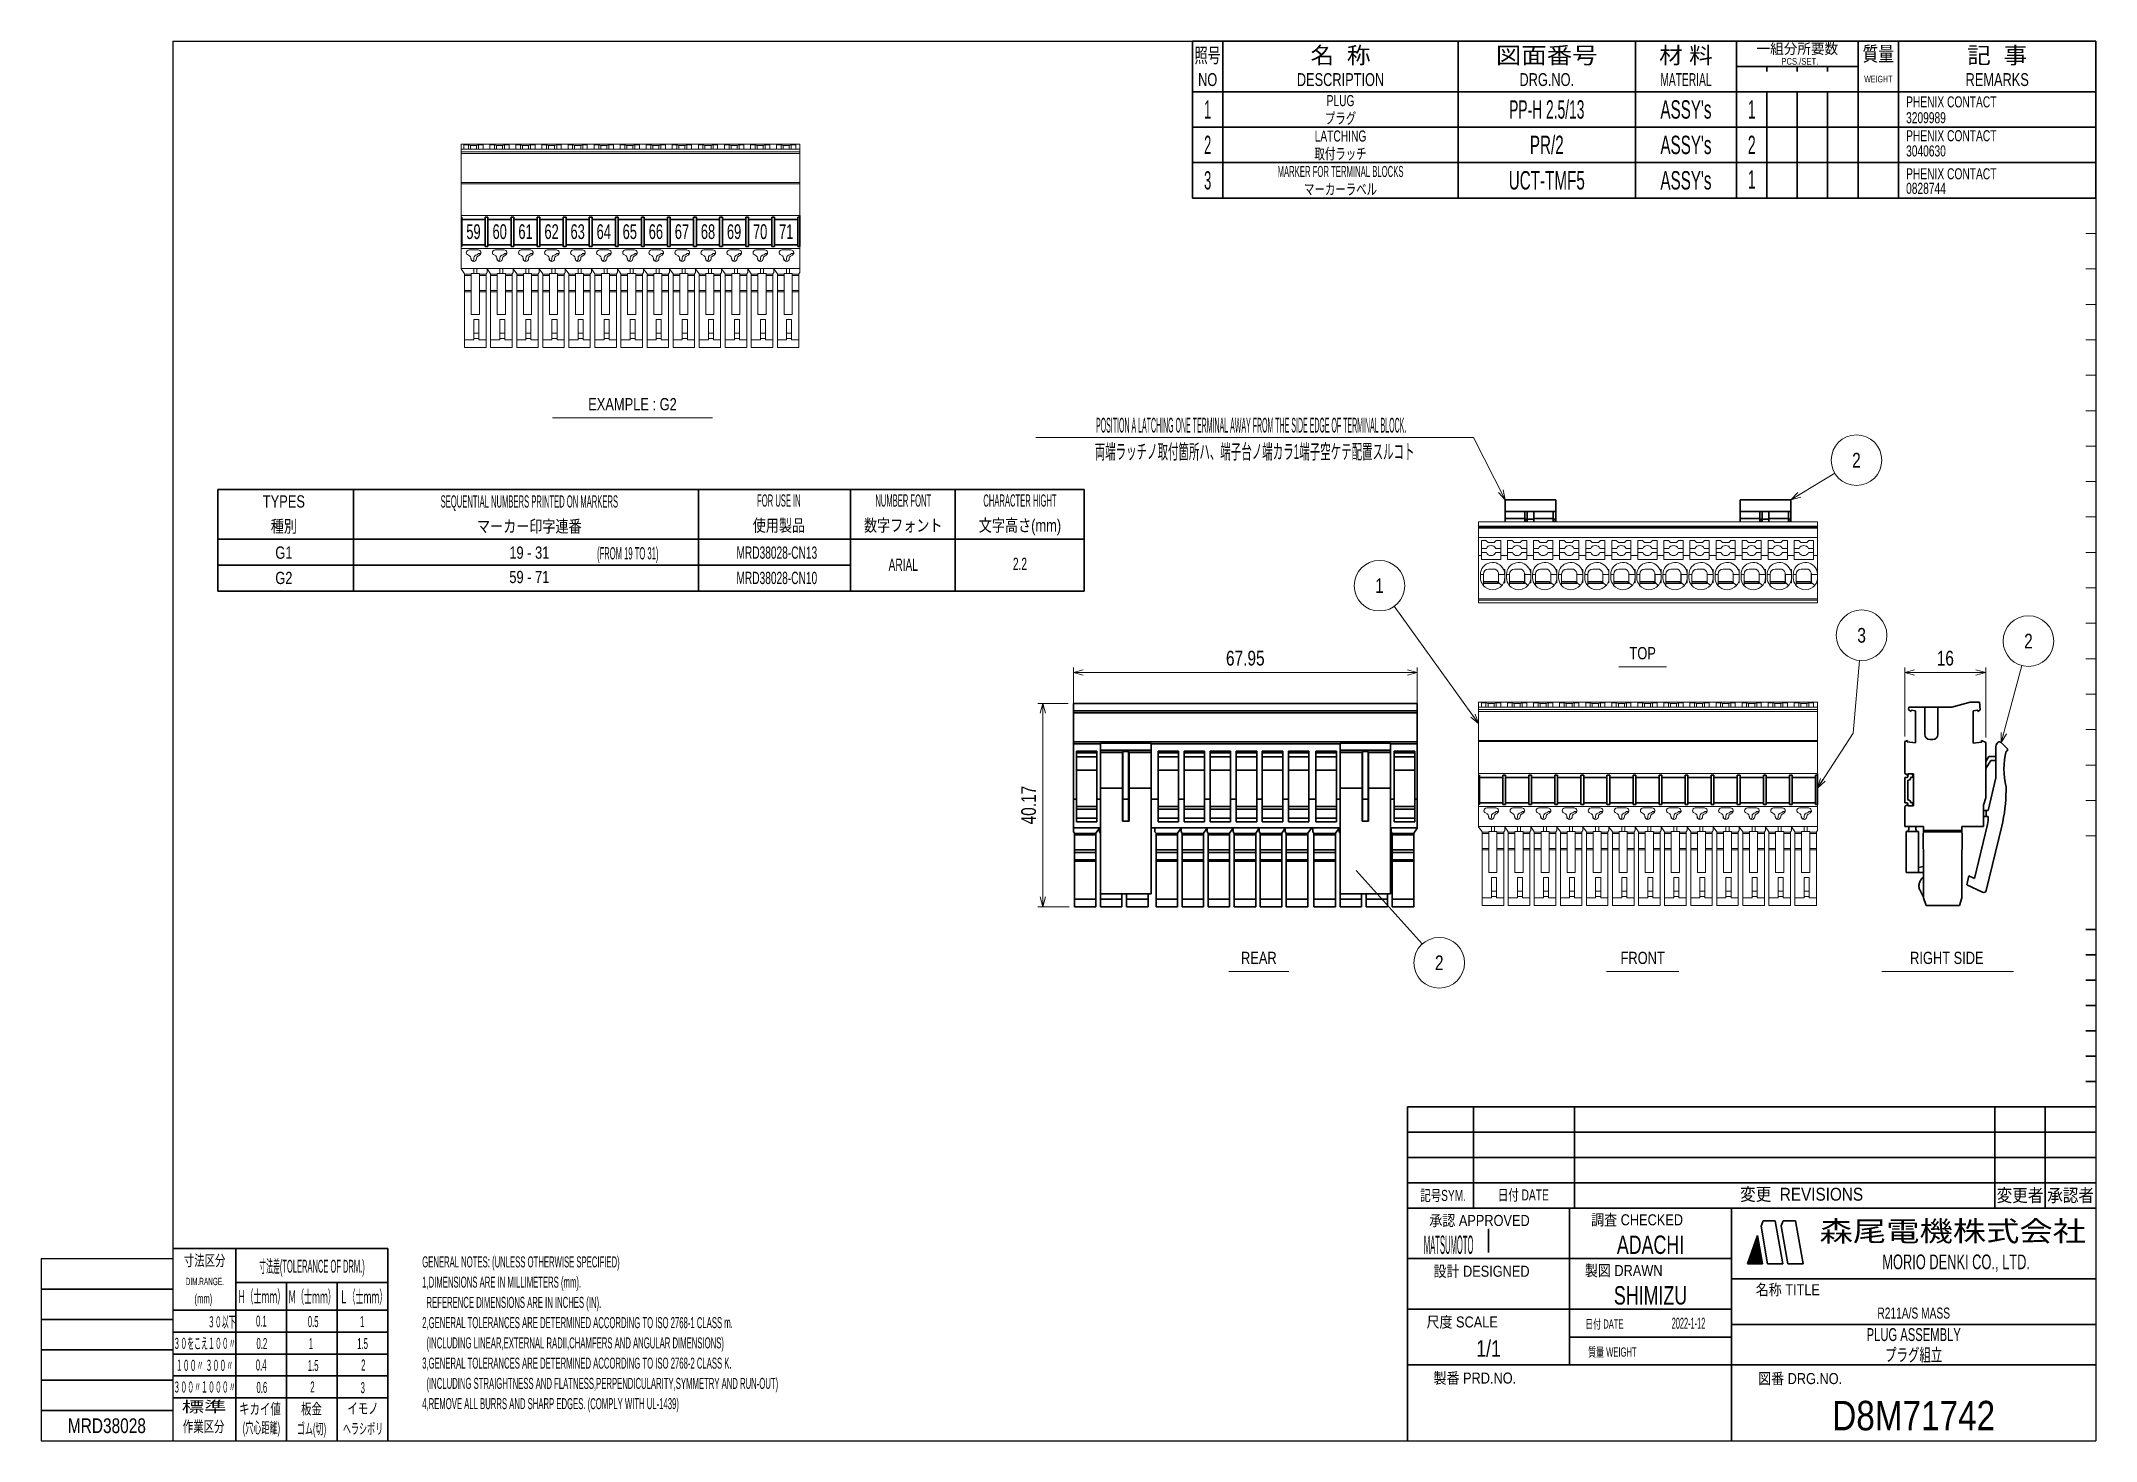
# Model space of a CAD drawing. Header units: millimetres. Extents: x 7 to 413, y 10 to 287.
import ezdxf
from ezdxf.enums import TextEntityAlignment as Align

# ---------------------------------------------------------------- set-up
doc = ezdxf.new("R2010")
doc.units = ezdxf.units.MM
for name, color, linetype in [('1', 7, 'Continuous'), ('GR01_バルーン', 7, 'Continuous'), ('図面枠D8M', 7, 'Continuous'), ('表題、部品表', 7, 'Continuous'), ('表題、部品表_02', 7, 'Continuous'), ('表題、部品表_03', 7, 'Continuous')]:
    doc.layers.add(name, color=color, linetype=linetype)
doc.styles.add('HG丸ｺﾞｼｯｸM-PRO', font='')
doc.styles.get('HG丸ｺﾞｼｯｸM-PRO').set_extended_font_data('HG丸ｺﾞｼｯｸM-PRO')

msp = doc.modelspace()

# ---------------------------------------------------------------- texts
at = {"layer": '1', "color": 7, "linetype": 'Continuous', "lineweight": 13, "style": 'HG丸ｺﾞｼｯｸM-PRO', "width": 0.65287}
for s, p in [('59', (92.43, 249.11)), ('60', (97.61, 249.11)), ('61', (102.72, 249.11)), ('62', (107.87, 249.11)), ('63', (113.02, 249.11)), ('64', (118.17, 249.11)), ('65', (123.32, 249.11)), ('66', (128.47, 249.11)), ('67', (133.62, 249.11)), ('68', (138.77, 249.11)), ('69', (143.92, 249.11)), ('70', (149.07, 249.11)), ('71', (154.22, 249.11))]:
    msp.add_text(s, height=2.909, dxfattribs=at).set_placement(p, align=Align.MIDDLE_CENTER)
at = {"layer": 'GR01_バルーン', "color": 7, "linetype": 'Continuous', "lineweight": 13, "style": 'HG丸ｺﾞｼｯｸM-PRO', "width": 0.28508}
msp.add_text('POSITION A LATCHING ONE TERMINAL AWAY FROM THE SIDE EDGE OF TERMINAL BLOCK.', height=2.9091, dxfattribs=at).set_placement((246.09, 210.89), align=Align.MIDDLE_CENTER)
at = {"layer": 'GR01_バルーン', "color": 7, "linetype": 'Continuous', "lineweight": 13, "style": 'HG丸ｺﾞｼｯｸM-PRO', "width": 0.521228}
msp.add_text('両端ラッチノ取付箇所ハ、端子台ノ端カラ1端子空ケテ配置スルコト', height=2.9091, dxfattribs=at).set_placement((246.77, 203.34), align=Align.BOTTOM_CENTER)
at = {"layer": 'GR01_バルーン', "color": 7, "linetype": 'Continuous', "lineweight": 13, "style": 'HG丸ｺﾞｼｯｸM-PRO', "width": 0.784542}
for s, p in [('2', (365.69, 203.97)), ('1', (271.45, 179.18)), ('3', (366.71, 169.38)), ('2', (399.67, 168.23)), ('2', (283.25, 104.69))]:
    msp.add_text(s, height=2.91, rotation=0, dxfattribs=at).set_placement(p, align=Align.MIDDLE_CENTER)
at = {"layer": 'GR01_バルーン', "color": 7, "linetype": 'Continuous', "lineweight": 13, "style": 'HG丸ｺﾞｼｯｸM-PRO'}
for s, rotation, width, p in [('67.95', 0, 0.7847, (244.93, 162.54)), ('16', 0, 0.784542, (383.24, 162.54)), ('40.17', 90, 0.7847, (204.44, 135.84))]:
    msp.add_text(s, height=2.909, rotation=rotation, dxfattribs=dict(at, width=width)).set_placement(p, align=Align.BOTTOM_CENTER)
at = {"layer": '図面枠D8M', "color": 3, "linetype": 'Continuous', "lineweight": 35, "style": 'HG丸ｺﾞｼｯｸM-PRO'}
for s, height, width, p in [('ADACHI', 3.636, 0.72416, (325, 49)), ('プラグ組立', 2.545, 0.651535, (377, 27.25))]:
    msp.add_text(s, height=height, dxfattribs=dict(at, width=width)).set_placement(p, align=Align.MIDDLE_CENTER)
for s, width, p in [('GENERAL NOTES: (UNLESS OTHERWISE SPECIFIED)', 0.52211, (82.3, 46.7)), ('1,DIMENSIONS ARE IN MILLIMETERS (mm).', 0.522052, (82.3, 42.7)), ('  REFERENCE DIMENSIONS ARE IN INCHES (IN).', 0.522009, (82.3, 38.7)), ('2,GENERAL TOLERANCES ARE DETERMINED ACCORDING TO ISO 2768-1 CLASS m.', 0.522186, (82.3, 34.7)), ('  (INCLUDING LINEAR,EXTERNAL RADII,CHAMFERS AND ANGULAR DIMENSIONS)', 0.522355, (82.3, 30.7)), ('3,GENERAL TOLERANCES ARE DETERMINED ACCORDING TO ISO 2768-2 CLASS K.', 0.52223, (82.3, 26.7)), ('  (INCLUDING STRAIGHTNESS AND FLATNESS,PERPENDICULARITY,SYMMETRY AND RUN-OUT)', 0.522087, (82.3, 22.7)), ('4,REMOVE ALL BURRS AND SHARP EDGES. (COMPLY WITH UL-1439)', 0.52235, (82.3, 18.7))]:
    msp.add_text(s, height=2.1818, dxfattribs=dict(at, width=width)).set_placement(p, align=Align.TOP_LEFT)
at = {"layer": '表題、部品表', "color": 3, "linetype": 'Continuous', "lineweight": 13, "style": 'HG丸ｺﾞｼｯｸM-PRO'}
for s, height, width, p in [('EXAMPLE : G2', 2.4242, 0.78345, (123.85, 215.03)), ('TOP', 2.424, 0.783957, (323.45, 165.85)), ('REAR', 2.424, 0.782715, (247.61, 105.66)), ('FRONT', 2.424, 0.783037, (323.45, 105.66)), ('RIGHT SIDE', 2.424, 0.783229, (383.55, 105.66))]:
    msp.add_text(s, height=height, dxfattribs=dict(at, width=width)).set_placement(p, align=Align.MIDDLE_CENTER)
at = {"layer": '表題、部品表', "color": 3, "linetype": 'Continuous', "lineweight": 35, "style": 'HG丸ｺﾞｼｯｸM-PRO'}
for s, height, width, p in [('TYPES', 2.424, 0.783213, (54.97, 195.82)), ('SEQUENTIAL NUMBERS PRINTED ON MARKERS', 2.4218, 0.464736, (103.47, 195.82)), ('FOR USE IN', 2.422, 0.464398, (152.78, 196)), ('NUMBER FONT', 2.4218, 0.464821, (177.35, 196)), ('CHARACTER HIGHT', 2.4218, 0.46485, (200.41, 196)), ('種別', 2.424, 0.781842, (54.97, 190.91)), ('マーカー印字連番', 2.424, 0.781842, (103.47, 190.91)), ('使用製品', 2.424, 0.781842, (152.78, 191.09)), ('数字フォント', 2.424, 0.781842, (177.35, 191.09)), ('文字高さ(mm)', 2.424, 0.782511, (200.41, 191.09)), ('G1', 2.424, 0.783931, (54.97, 185.71)), ('19 - 31', 2.424, 0.784188, (103.47, 185.71)), ('(FROM 19 TO 31)', 2.4218, 0.464848, (122.91, 185.58)), ('MRD38028-CN13', 2.4218, 0.619758, (152.37, 185.71)), ('ARIAL', 2.422, 0.61911, (177.35, 183.32)), ('2.2', 2.422, 0.618723, (200.41, 183.5)), ('G2', 2.424, 0.783931, (54.97, 180.71)), ('59 - 71', 2.424, 0.784188, (103.47, 180.9)), ('MRD38028-CN10', 2.4218, 0.619758, (152.37, 180.71)), ('MRD38028', 2.909, 0.783793, (20, 13.25))]:
    msp.add_text(s, height=height, dxfattribs=dict(at, width=width)).set_placement(p, align=Align.MIDDLE_CENTER)
at = {"layer": '表題、部品表_03', "color": 3, "linetype": 'Continuous', "lineweight": 35, "style": 'HG丸ｺﾞｼｯｸM-PRO'}
for s, height, width, p in [('PLUG', 2.182, 0.691383, (263.75, 275)), ('1', 3.64, 0.521199, (237.5, 273.25)), ('プラグ', 2.182, 0.692256, (263.75, 271.5)), ('PP-H 2.5/13', 3.6364, 0.561592, (304.5, 273.25)), ("ASSY's", 3.636, 0.617769, (332, 273.25)), ('1', 3.64, 0.576062, (345, 273.25)), ('2', 3.64, 0.521199, (237.5, 266.25)), ('LATCHING', 2.182, 0.692881, (263.75, 268)), ('PR/2', 3.636, 0.618866, (304.5, 266.25)), ("ASSY's", 3.636, 0.617769, (332, 266.25)), ('2', 3.64, 0.576062, (345, 266.25)), ('取付ラッチ', 2.182, 0.692256, (263.75, 264.5)), ('3', 3.64, 0.521199, (237.5, 259.25)), ('MARKER FOR TERMINAL BLOCKS', 2.1818, 0.522321, (263.75, 261)), ('UCT-TMF5', 3.636, 0.618675, (304.5, 259.25)), ("ASSY's", 3.636, 0.617769, (332, 259.25)), ('1', 3.64, 0.576062, (345, 259.42)), ('マーカーラベル', 2.182, 0.692256, (263.75, 257.5))]:
    msp.add_text(s, height=height, dxfattribs=dict(at, width=width)).set_placement(p, align=Align.MIDDLE_CENTER)
for s, height, width, p in [('3209989', 2.182, 0.691275, (375.5, 271.62)), ('PHENIX CONTACT', 2.1818, 0.692722, (375.5, 274.75)), ('PHENIX CONTACT', 2.1818, 0.692722, (375.5, 268.06)), ('3040630', 2.182, 0.691275, (375.5, 265.05)), ('PHENIX CONTACT', 2.1818, 0.692722, (375.5, 260.54)), ('0828744', 2.182, 0.691275, (375.5, 257.67))]:
    msp.add_text(s, height=height, dxfattribs=dict(at, width=width)).set_placement(p, align=Align.MIDDLE_LEFT)

# ---------------------------------------------------------------- blocks, each defined once
blk = doc.blocks.new('BLKF024')
at = {"layer": '図面枠D8M', "color": 4, "linetype": 'Continuous', "lineweight": 13}
for p, q in [((344.778471, 46.998727), (346.524087, 48.744343)), ((344.8594, 47.221078), (346.502888, 48.864566)), ((344.940329, 47.443428), (346.48169, 48.984789)), ((345.021258, 47.665778), (346.460491, 49.105012)), ((345.102186, 47.888128), (346.439293, 49.225235)), ((345.183115, 48.110479), (346.418094, 49.345457)), ((345.264044, 48.332829), (346.396896, 49.46568)), ((345.344973, 48.555179), (346.375697, 49.585903)), ((345.425902, 48.777529), (346.354499, 49.706126)), ((345.506831, 48.999879), (346.3333, 49.826349)), ((345.58776, 49.22223), (346.312102, 49.946572)), ((345.668689, 49.44458), (346.290903, 50.066794)), ((345.749617, 49.66693), (346.269705, 50.187017)), ((345.830546, 49.88928), (346.248506, 50.30724)), ((345.911475, 50.111631), (346.227307, 50.427463)), ((345.992404, 50.333981), (346.206109, 50.547686)), ((346.073333, 50.556331), (346.18491, 50.667909)), ((346.154262, 50.778681), (346.163712, 50.788131)), ((344.157871, 45.246757), (346.693675, 47.782561)), ((344.211969, 45.442276), (346.672477, 47.902784)), ((344.292898, 45.664626), (346.651278, 48.023006)), ((344.299292, 45.246757), (346.714874, 47.662338)), ((344.373827, 45.886976), (346.63008, 48.143229)), ((344.440714, 45.246757), (346.736072, 47.542115)), ((344.454756, 46.109327), (346.608881, 48.263452)), ((344.535684, 46.331677), (346.587682, 48.383675)), ((344.582135, 45.246757), (346.757271, 47.421892)), ((344.616613, 46.554027), (346.566484, 48.503898)), ((344.697542, 46.776377), (346.545285, 48.624121)), ((344.723556, 45.246757), (346.778469, 47.301669)), ((344.864978, 45.246757), (346.799668, 47.181447)), ((345.006399, 45.246757), (346.820866, 47.061224)), ((345.147821, 45.246757), (346.842065, 46.941001)), ((345.289242, 45.246757), (346.863263, 46.820778)), ((345.430663, 45.246757), (346.884462, 46.700555)), ((345.572085, 45.246757), (346.90566, 46.580332)), ((345.713506, 45.246757), (346.926859, 46.46011)), ((345.854927, 45.246757), (346.948057, 46.339887)), ((345.996349, 45.246757), (346.969256, 46.219664)), ((346.13777, 45.246757), (346.990455, 46.099441)), ((346.279191, 45.246757), (347.011653, 45.979218)), ((346.420613, 45.246757), (347.032852, 45.858995)), ((346.562034, 45.246757), (347.05405, 45.738773)), ((346.703455, 45.246757), (347.075249, 45.61855)), ((346.844877, 45.246757), (347.096447, 45.498327)), ((346.986298, 45.246757), (347.117646, 45.378104)), ((347.12772, 45.246757), (347.138844, 45.257881))]:
    blk.add_line(p, q, dxfattribs=at)
blk = doc.blocks.new('BLKF023')
at = {"layer": '図面枠D8M', "color": 2, "linetype": 'Continuous', "lineweight": 25}
for p, q in [((33, 286.75), (413, 286.75)), ((33, 286.75), (33, 10.25)), ((413, 286.75), (413, 10.25)), ((7, 46.25), (7, 10.25)), ((7, 46.25), (33, 46.25)), ((7, 10.25), (413, 10.25))]:
    blk.add_line(p, q, dxfattribs=at)
at = {"layer": '図面枠D8M', "color": 4, "linetype": 'Continuous', "lineweight": 13}
for p, q in [((413, 269.75), (411, 269.75)), ((413, 262.75), (411, 262.75)), ((413, 255.75), (411, 255.75)), ((413, 248.75), (411, 248.75)), ((413, 241.75), (411, 241.75)), ((413, 234.75), (411, 234.75)), ((413, 227.75), (411, 227.75)), ((413, 220.75), (411, 220.75)), ((413, 213.75), (411, 213.75)), ((413, 206.75), (411, 206.75)), ((413, 199.75), (411, 199.75)), ((413, 192.75), (411, 192.75)), ((413, 185.75), (411, 185.75)), ((413, 178.75), (411, 178.75)), ((413, 171.75), (411, 171.75)), ((413, 164.75), (411, 164.75)), ((413, 157.75), (411, 157.75)), ((413, 150.75), (411, 150.75)), ((413, 143.75), (411, 143.75)), ((413, 136.75), (411, 136.75)), ((411, 129.75), (413, 129.75))]:
    blk.add_line(p, q, dxfattribs=at)
at = {"layer": '図面枠D8M', "color": 3, "linetype": 'Continuous', "lineweight": 35}
for p, q in [((413, 111.25), (411, 111.25)), ((413, 106.25), (411, 106.25)), ((413, 101.25), (411, 101.25)), ((413, 96.25), (411, 96.25)), ((413, 91.25), (411, 91.25)), ((413, 86.25), (411, 86.25)), ((413, 81.25), (411, 81.25)), ((277, 76.25), (413, 76.25)), ((277, 76.25), (277, 10.25)), ((290, 76.25), (290, 56.25)), ((310, 76.25), (310, 56.25)), ((393, 76.25), (393, 56.25)), ((403, 76.25), (403, 56.25)), ((277, 71.25), (413, 71.25)), ((277, 66.25), (413, 66.25)), ((277, 61.25), (413, 61.25)), ((277, 56.25), (413, 56.25)), ((309, 56.25), (309, 25.25)), ((341, 56.25), (341, 10.25)), ((346.84, 52.65), (347.23, 53.75)), ((347.23, 53.75), (349.64, 53.75)), ((351.14, 45.25), (349.64, 53.75)), ((351.18, 53.75), (350.82, 52.76)), ((351.18, 53.75), (353.64, 53.75)), ((355.14, 45.25), (353.64, 53.75)), ((293, 52.17), (293, 47.48)), ((344.14, 45.25), (346.16, 50.8)), ((347.14, 45.25), (346.16, 50.8)), ((348.14, 45.25), (346.84, 52.65)), ((352.14, 45.25), (350.82, 52.76)), ((33, 48.25), (75.5, 48.25)), ((45.5, 48.25), (45.5, 10.25)), ((75.5, 48.25), (75.5, 10.25)), ((277, 46.25), (341, 46.25)), ((344.14, 45.25), (347.14, 45.25)), ((348.14, 45.25), (351.14, 45.25)), ((352.14, 45.25), (355.14, 45.25)), ((45.5, 41.55), (75.5, 41.55)), ((55.5, 41.55), (55.5, 10.25)), ((65.5, 41.55), (65.5, 10.25)), ((341, 42.25), (413, 42.25)), ((7, 40.25), (33, 40.25)), ((7, 34.25), (33, 34.25)), ((33, 36.05), (75.5, 36.05)), ((277, 36.25), (341, 36.25)), ((341, 33.25), (413, 33.25)), ((33, 31.72), (75.5, 31.72)), ((309, 30.75), (341, 30.75)), ((7, 28.25), (33, 28.25)), ((33, 27.4), (75.5, 27.4)), ((277, 25.25), (413, 25.25)), ((7, 22.25), (33, 22.25)), ((33, 23.07), (75.5, 23.07)), ((33, 16.25), (7, 16.25)), ((33, 18.75), (75.5, 18.75))]:
    blk.add_line(p, q, dxfattribs=at)
at = {"layer": '図面枠D8M', "color": 4, "linetype": 'Continuous', "lineweight": 13}
blk.add_blockref('BLKF024', (0, 0), dxfattribs=at)
at = {"layer": '図面枠D8M', "color": 4, "linetype": 'Continuous', "lineweight": 13, "style": 'HG丸ｺﾞｼｯｸM-PRO'}
for s, height, width, p in [('記号SYM.', 2.182, 0.69227, (284.03, 58.74)), ('日付 DATE', 2.182, 0.692507, (299.87, 58.83)), ('変更  REVISIONS', 2.5455, 0.887352, (354.85, 58.97)), ('変更者', 2.545, 0.887717, (398, 58.75)), ('承認者', 2.545, 0.887717, (408, 58.75)), ('承認 APPROVED', 2.1818, 0.863151, (291.21, 53.79)), ('調査 CHECKED', 2.182, 0.863174, (322.34, 53.92)), ('寸法差(TOLERANCE OF DRM.)', 2.5455, 0.382528, (60.52, 44.75)), ('設計 DESIGNED', 2.1818, 0.862613, (291.61, 43.76)), ('製図 DRAWN', 2.182, 0.863099, (319.7, 43.9)), ('DIM.RANGE.', 1.455, 0.522543, (39.35, 41.74)), ('名称 TITLE', 2.182, 0.862489, (352.13, 40.11)), ('Ｈ（士ｍｍ）', 2.545, 0.439786, (50.53, 38.76)), ('Ｍ（士ｍｍ）', 2.545, 0.439786, (60.52, 38.71)), ('Ｌ（士ｍｍ）', 2.545, 0.439786, (70.7, 38.71)), ('３０以下', 2.182, 0.44793, (42.7, 33.77)), ('0.1', 2.182, 0.522424, (50.53, 33.92)), ('0.5', 2.182, 0.522424, (60.76, 33.82)), ('1', 2.18, 0.521199, (70.42, 33.82)), ('尺度 SCALE', 2.182, 0.862581, (287.78, 33.74)), ('日付 DATE', 1.818, 0.618255, (315.88, 33.34)), ('３０をこえ１００〃', 2.182, 0.44793, (39.29, 29.52)), ('0.2', 2.182, 0.522424, (50.62, 29.48)), ('1', 2.18, 0.521199, (60.33, 29.48)), ('1.5', 2.182, 0.522424, (70.52, 29.48)), ('質量 WEIGHT', 1.818, 0.618812, (317.46, 27.8)), ('１００〃 ３００〃', 2.182, 0.448161, (39.29, 25.18)), ('0.4', 2.182, 0.522424, (50.48, 25.24)), ('1.5', 2.182, 0.522424, (60.76, 25.15)), ('2', 2.18, 0.521199, (70.66, 25.24)), ('３００〃１０００〃', 2.182, 0.44793, (39.29, 20.89)), ('0.6', 2.182, 0.522424, (50.62, 20.81)), ('2', 2.18, 0.521199, (60.62, 20.9)), ('3', 2.18, 0.521199, (70.56, 20.76)), ('製番 PRD.NO.', 2.182, 0.863299, (290.29, 22.66)), ('図番 DRG.NO.', 2.182, 0.863083, (354.56, 22.56)), ('キカイ値', 2.182, 0.692256, (50.24, 16.58)), ('板金', 2.182, 0.692256, (60.43, 16.58)), ('イモノ', 2.182, 0.692256, (70.61, 16.67))]:
    blk.add_text(s, height=height, dxfattribs=dict(at, width=width)).set_placement(p, align=Align.MIDDLE_CENTER)
at = {"layer": '図面枠D8M', "color": 2, "linetype": 'Continuous', "lineweight": 25, "style": 'HG丸ｺﾞｼｯｸM-PRO', "width": 1.206081}
blk.add_text('森尾電機株式会社', height=4, dxfattribs=at).set_placement((384.72, 51.68), align=Align.MIDDLE_CENTER)
at = {"layer": '図面枠D8M', "color": 4, "linetype": 'Continuous', "lineweight": 13, "style": 'HG丸ｺﾞｼｯｸM-PRO'}
for s, height, width, p in [('寸法区分', 2.182, 0.692256, (39.31, 44.15)), ('(mm)', 1.818, 0.619256, (39.07, 36.89)), ('標準', 2.182, 1.489301, (39.21, 15.25)), ('作業区分', 2.182, 0.692256, (39.12, 11.35)), ('(穴心距離)', 2.182, 0.521231, (50.53, 11.11)), ('ゴム(切)', 2.182, 0.521232, (60.43, 10.92)), ('ヘラシボリ', 2.182, 0.521228, (70.61, 10.92))]:
    blk.add_text(s, height=height, dxfattribs=dict(at, width=width)).set_placement(p, align=Align.BOTTOM_CENTER)
at = {"layer": '図面枠D8M', "color": 3, "linetype": 'Continuous', "lineweight": 35, "style": 'HG丸ｺﾞｼｯｸM-PRO', "width": 0.652197}
blk.add_text('MORIO DENKI CO., LTD.', height=2.9091, dxfattribs=at).set_placement((385.38, 45.61), align=Align.MIDDLE_CENTER)
blk = doc.blocks.new('BLKF025')
at = {"layer": '図面枠D8M', "color": 3, "linetype": 'Continuous', "lineweight": 35, "style": 'HG丸ｺﾞｼｯｸM-PRO'}
for s, height, width, p in [('MATSUMOTO', 3.636, 0.309989, (285.11, 49)), ('SHIMIZU', 3.636, 0.725019, (325, 39)), ('R211A/S MASS', 2.1818, 0.691855, (377, 35.5)), ('2022-1-12', 2.182, 0.482367, (332.5, 33.5)), ('PLUG ASSEMBLY', 2.5455, 0.651557, (377, 31.25)), ('1/1', 3.273, 0.80628, (293, 28.5)), ('D8M71742', 5.818, 0.845432, (377, 15.25))]:
    blk.add_text(s, height=height, dxfattribs=dict(at, width=width)).set_placement(p, align=Align.MIDDLE_CENTER)
blk = doc.blocks.new('BLKF027')
at = {"layer": '図面枠D8M', "color": 4, "linetype": 'Continuous', "lineweight": 35}
for p, q in [((234.5, 286.75), (234.5, 276.75)), ((234.5, 286.75), (413, 286.75)), ((240.5, 286.75), (240.5, 276.75)), ((287, 286.75), (287, 276.75)), ((322, 286.75), (322, 276.75)), ((342, 286.75), (342, 276.75)), ((366, 286.75), (366, 276.75)), ((374, 286.75), (374, 276.75)), ((413, 286.75), (413, 276.75)), ((342, 281.75), (366, 281.75)), ((348, 280.75), (348, 281.75)), ((354, 281.75), (354, 280.75)), ((360, 281.75), (360, 280.75)), ((234.5, 276.75), (413, 276.75))]:
    blk.add_line(p, q, dxfattribs=at)
at = {"layer": '図面枠D8M', "color": 3, "linetype": 'Continuous', "lineweight": 35, "style": 'HG丸ｺﾞｼｯｸM-PRO'}
for s, height, width, p in [('照号', 2.909, 0.651535, (237.5, 283.95)), ('名  称', 3.273, 1.042426, (263.75, 283.95)), ('図面番号', 3.273, 1.127518, (304.5, 283.95)), ('材 料', 3.273, 1.042439, (332, 283.95)), ('一組分所要数', 2.036, 0.966638, (354, 285.25)), ('質量', 2.909, 0.781842, (370, 284.25)), ('記  事', 3.273, 1.042426, (393.5, 283.95)), ('NO', 2.545, 0.740841, (237.5, 279.15)), ('DESCRIPTION', 2.5455, 0.741365, (263.75, 279.15)), ('DRG.NO.', 2.545, 0.741189, (304.5, 279.15)), ('MATERIAL', 2.545, 0.594756, (332, 279.15)), ('PCS./SET.', 1.309, 0.862935, (354.5, 282.75)), ('REMARKS', 2.545, 0.742803, (393.5, 279.15)), ('WEIGHT', 1.309, 0.635507, (370, 279.25))]:
    blk.add_text(s, height=height, dxfattribs=dict(at, width=width)).set_placement(p, align=Align.MIDDLE_CENTER)
blk = doc.blocks.new('BLKF026')
at = {"layer": '図面枠D8M', "color": 3, "linetype": 'Continuous', "lineweight": 35}
blk.add_blockref('BLKF027', (0, 0), dxfattribs=at)
blk = doc.blocks.new('BLKF028')
at = {"layer": '表題、部品表_02', "color": 4, "linetype": 'Continuous', "lineweight": 35}
for p, q in [((234.5, 276.75), (234.5, 269.75)), ((234.5, 276.75), (413, 276.75)), ((240.5, 276.75), (240.5, 269.75)), ((287, 276.75), (287, 269.75)), ((322, 276.75), (322, 269.75)), ((342, 276.75), (342, 269.75)), ((348, 276.75), (348, 269.75)), ((354, 276.75), (354, 269.75)), ((360, 269.75), (360, 276.75)), ((366, 276.75), (366, 269.75)), ((374, 276.75), (374, 269.75)), ((413, 276.75), (413, 269.75)), ((234.5, 269.75), (413, 269.75))]:
    blk.add_line(p, q, dxfattribs=at)
blk = doc.blocks.new('BLKF030')
at = {"layer": '表題、部品表_02', "color": 4, "linetype": 'Continuous', "lineweight": 35}
for p, q in [((234.5, 262.75), (234.5, 255.75)), ((234.5, 262.75), (413, 262.75)), ((240.5, 262.75), (240.5, 255.75)), ((287, 262.75), (287, 255.75)), ((322, 262.75), (322, 255.75)), ((342, 262.75), (342, 255.75)), ((354, 262.75), (354, 255.75)), ((360, 255.75), (360, 262.75)), ((366, 262.75), (366, 255.75)), ((374, 262.75), (374, 255.75)), ((413, 262.75), (413, 255.75)), ((234.5, 255.75), (413, 255.75))]:
    blk.add_line(p, q, dxfattribs=at)
blk = doc.blocks.new('BLKF032')
at = {"layer": '表題、部品表_02', "color": 4, "linetype": 'Continuous', "lineweight": 35}
for p, q in [((234.5, 269.75), (234.5, 262.75)), ((234.5, 269.75), (413, 269.75)), ((240.5, 269.75), (240.5, 262.75)), ((287, 269.75), (287, 262.75)), ((322, 269.75), (322, 262.75)), ((342, 269.75), (342, 262.75)), ((348, 269.75), (348, 255.75)), ((354, 269.75), (354, 262.75)), ((360, 262.75), (360, 269.75)), ((366, 269.75), (366, 262.75)), ((374, 269.75), (374, 262.75)), ((413, 269.75), (413, 262.75)), ((234.5, 262.75), (413, 262.75))]:
    blk.add_line(p, q, dxfattribs=at)
blk = doc.blocks.new('FXTIP_ARROW_S')
at = {"color": 0, "linetype": 'Continuous', "lineweight": -2}
for q in [(-1, 0), (-0.97, 0.26), (-0.97, -0.26)]:
    blk.add_line((0, 0), q, dxfattribs=at)
blk = doc.blocks.new('BLKF035')
at = {"layer": '1', "color": 7, "linetype": 'Continuous', "lineweight": 13}
for p, q in [((291.04, 190.96), (291.04, 191.82)), ((291.04, 191.82), (357.99, 191.82)), ((291.04, 190.74), (291.04, 190.96)), ((291.04, 190.96), (357.99, 190.96)), ((357.99, 190.96), (357.99, 191.82)), ((357.99, 190.74), (357.99, 190.96)), ((291.04, 190.56), (291.04, 190.74)), ((291.04, 190.74), (357.99, 190.74)), ((291.04, 188.72), (291.04, 190.56)), ((291.04, 190.56), (357.99, 190.56)), ((291.04, 185.11), (291.04, 188.72)), ((357.99, 188.72), (291.04, 188.72)), ((291.59, 188.12), (291.59, 186.52)), ((292.49, 188.12), (291.59, 188.12)), ((292.89, 187.72), (292.49, 188.12)), ((294.09, 187.72), (292.89, 187.72)), ((294.49, 188.12), (294.09, 187.72)), ((295.39, 188.12), (294.49, 188.12)), ((295.39, 186.52), (295.39, 188.12)), ((296.74, 188.12), (296.74, 186.52)), ((297.64, 188.12), (296.74, 188.12)), ((298.04, 187.72), (297.64, 188.12)), ((299.24, 187.72), (298.04, 187.72)), ((299.64, 188.12), (299.24, 187.72)), ((300.54, 188.12), (299.64, 188.12)), ((300.54, 186.52), (300.54, 188.12)), ((301.89, 188.12), (301.89, 186.52)), ((302.79, 188.12), (301.89, 188.12)), ((303.19, 187.72), (302.79, 188.12)), ((304.39, 187.72), (303.19, 187.72)), ((304.79, 188.12), (304.39, 187.72)), ((305.69, 188.12), (304.79, 188.12)), ((305.69, 186.52), (305.69, 188.12)), ((307.04, 188.12), (307.04, 186.52)), ((307.94, 188.12), (307.04, 188.12)), ((308.34, 187.72), (307.94, 188.12)), ((309.54, 187.72), (308.34, 187.72)), ((309.94, 188.12), (309.54, 187.72)), ((310.84, 188.12), (309.94, 188.12)), ((310.84, 186.52), (310.84, 188.12)), ((313.09, 188.12), (312.19, 188.12)), ((312.19, 188.12), (312.19, 186.52)), ((313.49, 187.72), (313.09, 188.12)), ((314.69, 187.72), (313.49, 187.72)), ((315.09, 188.12), (314.69, 187.72)), ((315.99, 188.12), (315.09, 188.12)), ((315.99, 186.52), (315.99, 188.12)), ((318.24, 188.12), (317.34, 188.12)), ((317.34, 188.12), (317.34, 186.52)), ((318.64, 187.72), (318.24, 188.12)), ((319.84, 187.72), (318.64, 187.72)), ((320.24, 188.12), (319.84, 187.72)), ((321.14, 188.12), (320.24, 188.12)), ((321.14, 186.52), (321.14, 188.12)), ((323.39, 188.12), (322.49, 188.12)), ((322.49, 188.12), (322.49, 186.52)), ((323.79, 187.72), (323.39, 188.12)), ((324.99, 187.72), (323.79, 187.72)), ((325.39, 188.12), (324.99, 187.72)), ((326.29, 188.12), (325.39, 188.12)), ((326.29, 186.52), (326.29, 188.12)), ((328.54, 188.12), (327.64, 188.12)), ((327.64, 188.12), (327.64, 186.52)), ((328.94, 187.72), (328.54, 188.12)), ((330.14, 187.72), (328.94, 187.72)), ((330.54, 188.12), (330.14, 187.72)), ((331.44, 188.12), (330.54, 188.12)), ((331.44, 186.52), (331.44, 188.12)), ((332.79, 188.12), (332.79, 186.52)), ((333.69, 188.12), (332.79, 188.12)), ((334.09, 187.72), (333.69, 188.12)), ((335.29, 187.72), (334.09, 187.72)), ((335.69, 188.12), (335.29, 187.72)), ((336.59, 188.12), (335.69, 188.12)), ((336.59, 186.52), (336.59, 188.12)), ((337.94, 188.12), (337.94, 186.52)), ((338.84, 188.12), (337.94, 188.12)), ((339.24, 187.72), (338.84, 188.12)), ((340.44, 187.72), (339.24, 187.72)), ((340.84, 188.12), (340.44, 187.72)), ((341.74, 188.12), (340.84, 188.12)), ((341.74, 186.52), (341.74, 188.12)), ((343.09, 188.12), (343.09, 186.52)), ((343.99, 188.12), (343.09, 188.12)), ((344.39, 187.72), (343.99, 188.12)), ((345.59, 187.72), (344.39, 187.72)), ((345.99, 188.12), (345.59, 187.72)), ((346.89, 188.12), (345.99, 188.12)), ((346.89, 186.52), (346.89, 188.12)), ((348.24, 188.12), (348.24, 186.52)), ((349.14, 188.12), (348.24, 188.12)), ((349.54, 187.72), (349.14, 188.12)), ((350.74, 187.72), (349.54, 187.72)), ((351.14, 188.12), (350.74, 187.72)), ((352.04, 188.12), (351.14, 188.12)), ((352.04, 186.52), (352.04, 188.12)), ((353.39, 188.12), (353.39, 186.52)), ((354.29, 188.12), (353.39, 188.12)), ((354.69, 187.72), (354.29, 188.12)), ((355.89, 187.72), (354.69, 187.72)), ((356.29, 188.12), (355.89, 187.72)), ((357.19, 188.12), (356.29, 188.12)), ((357.19, 186.52), (357.19, 188.12)), ((357.99, 190.56), (357.99, 190.74)), ((357.99, 188.72), (357.99, 190.56)), ((357.99, 185.11), (357.99, 188.72)), ((291.04, 176.61), (291.04, 185.11)), ((291.59, 185.11), (291.04, 185.11)), ((291.59, 186.52), (291.59, 185.72)), ((291.59, 186.52), (292.58, 186.52)), ((291.59, 185.72), (291.59, 185.11)), ((292.58, 185.72), (291.59, 185.72)), ((291.59, 185.11), (291.59, 184.32)), ((291.59, 184.32), (295.39, 184.32)), ((294.41, 186.52), (295.39, 186.52)), ((295.39, 185.72), (294.41, 185.72)), ((295.39, 185.72), (295.39, 186.52)), ((295.39, 185.11), (295.39, 185.72)), ((295.39, 184.32), (295.39, 185.11)), ((296.74, 185.11), (295.39, 185.11)), ((296.74, 186.52), (296.74, 185.72)), ((296.74, 186.52), (297.73, 186.52)), ((296.74, 185.72), (296.74, 185.11)), ((297.73, 185.72), (296.74, 185.72)), ((296.74, 185.11), (296.74, 184.32)), ((296.74, 184.32), (300.54, 184.32)), ((299.56, 186.52), (300.54, 186.52)), ((300.54, 185.72), (299.56, 185.72)), ((300.54, 185.72), (300.54, 186.52)), ((300.54, 185.11), (300.54, 185.72)), ((300.54, 184.32), (300.54, 185.11)), ((301.89, 185.11), (300.54, 185.11)), ((301.89, 186.52), (302.88, 186.52)), ((301.89, 186.52), (301.89, 185.72)), ((302.88, 185.72), (301.89, 185.72)), ((301.89, 185.72), (301.89, 185.11)), ((301.89, 185.11), (301.89, 184.32)), ((301.89, 184.32), (305.69, 184.32)), ((304.71, 186.52), (305.69, 186.52)), ((305.69, 185.72), (304.71, 185.72)), ((305.69, 185.72), (305.69, 186.52)), ((305.69, 185.11), (305.69, 185.72)), ((305.69, 184.32), (305.69, 185.11)), ((307.04, 185.11), (305.69, 185.11)), ((307.04, 186.52), (308.03, 186.52)), ((307.04, 186.52), (307.04, 185.72)), ((308.03, 185.72), (307.04, 185.72)), ((307.04, 185.72), (307.04, 185.11)), ((307.04, 185.11), (307.04, 184.32)), ((307.04, 184.32), (310.84, 184.32)), ((309.86, 186.52), (310.84, 186.52)), ((310.84, 185.72), (309.86, 185.72)), ((310.84, 185.72), (310.84, 186.52)), ((310.84, 185.11), (310.84, 185.72)), ((312.19, 185.11), (310.84, 185.11)), ((310.84, 184.32), (310.84, 185.11)), ((312.19, 186.52), (312.19, 185.72)), ((312.19, 186.52), (313.18, 186.52)), ((313.18, 185.72), (312.19, 185.72)), ((312.19, 185.72), (312.19, 185.11)), ((312.19, 185.11), (312.19, 184.32)), ((312.19, 184.32), (315.99, 184.32)), ((315.01, 186.52), (315.99, 186.52)), ((315.99, 185.72), (315.01, 185.72)), ((315.99, 185.72), (315.99, 186.52)), ((315.99, 185.11), (315.99, 185.72)), ((317.34, 185.11), (315.99, 185.11)), ((315.99, 184.32), (315.99, 185.11)), ((317.34, 186.52), (318.33, 186.52)), ((317.34, 186.52), (317.34, 185.72)), ((318.33, 185.72), (317.34, 185.72)), ((317.34, 185.72), (317.34, 185.11)), ((317.34, 185.11), (317.34, 184.32)), ((317.34, 184.32), (321.14, 184.32)), ((320.16, 186.52), (321.14, 186.52)), ((321.14, 185.72), (320.16, 185.72)), ((321.14, 185.72), (321.14, 186.52)), ((321.14, 185.11), (321.14, 185.72)), ((322.49, 185.11), (321.14, 185.11)), ((321.14, 184.32), (321.14, 185.11)), ((322.49, 186.52), (322.49, 185.72)), ((322.49, 186.52), (323.48, 186.52)), ((322.49, 185.72), (322.49, 185.11)), ((323.48, 185.72), (322.49, 185.72)), ((322.49, 185.11), (322.49, 184.32)), ((322.49, 184.32), (326.29, 184.32)), ((325.31, 186.52), (326.29, 186.52)), ((326.29, 185.72), (325.31, 185.72)), ((326.29, 185.72), (326.29, 186.52)), ((326.29, 185.11), (326.29, 185.72)), ((327.64, 185.11), (326.29, 185.11)), ((326.29, 184.32), (326.29, 185.11)), ((327.64, 186.52), (328.63, 186.52)), ((327.64, 186.52), (327.64, 185.72)), ((328.63, 185.72), (327.64, 185.72)), ((327.64, 185.72), (327.64, 185.11)), ((327.64, 185.11), (327.64, 184.32)), ((327.64, 184.32), (331.44, 184.32)), ((330.46, 186.52), (331.44, 186.52)), ((331.44, 185.72), (330.46, 185.72)), ((331.44, 185.72), (331.44, 186.52)), ((331.44, 185.11), (331.44, 185.72)), ((332.79, 185.11), (331.44, 185.11)), ((331.44, 184.32), (331.44, 185.11)), ((332.79, 186.52), (332.79, 185.72)), ((332.79, 186.52), (333.78, 186.52)), ((332.79, 185.72), (332.79, 185.11)), ((333.78, 185.72), (332.79, 185.72)), ((332.79, 185.11), (332.79, 184.32)), ((332.79, 184.32), (336.59, 184.32)), ((335.61, 186.52), (336.59, 186.52)), ((336.59, 185.72), (335.61, 185.72)), ((336.59, 185.72), (336.59, 186.52)), ((336.59, 185.11), (336.59, 185.72)), ((337.94, 185.11), (336.59, 185.11)), ((336.59, 184.32), (336.59, 185.11)), ((337.94, 186.52), (337.94, 185.72)), ((337.94, 186.52), (338.93, 186.52)), ((337.94, 185.72), (337.94, 185.11)), ((338.93, 185.72), (337.94, 185.72)), ((337.94, 185.11), (337.94, 184.32)), ((337.94, 184.32), (341.74, 184.32)), ((340.76, 186.52), (341.74, 186.52)), ((341.74, 185.72), (340.76, 185.72)), ((341.74, 185.72), (341.74, 186.52)), ((341.74, 185.11), (341.74, 185.72)), ((343.09, 185.11), (341.74, 185.11)), ((341.74, 184.32), (341.74, 185.11)), ((343.09, 186.52), (344.08, 186.52)), ((343.09, 186.52), (343.09, 185.72)), ((343.09, 185.72), (343.09, 185.11)), ((344.08, 185.72), (343.09, 185.72)), ((343.09, 185.11), (343.09, 184.32)), ((343.09, 184.32), (346.89, 184.32)), ((345.91, 186.52), (346.89, 186.52)), ((346.89, 185.72), (345.91, 185.72)), ((346.89, 185.72), (346.89, 186.52)), ((346.89, 185.11), (346.89, 185.72)), ((348.24, 185.11), (346.89, 185.11)), ((346.89, 184.32), (346.89, 185.11)), ((348.24, 186.52), (348.24, 185.72)), ((348.24, 186.52), (349.23, 186.52)), ((348.24, 185.72), (348.24, 185.11)), ((349.23, 185.72), (348.24, 185.72)), ((348.24, 185.11), (348.24, 184.32)), ((348.24, 184.32), (352.04, 184.32)), ((351.06, 186.52), (352.04, 186.52)), ((352.04, 185.72), (351.06, 185.72)), ((352.04, 185.72), (352.04, 186.52)), ((352.04, 185.11), (352.04, 185.72)), ((352.04, 184.32), (352.04, 185.11)), ((353.39, 185.11), (352.04, 185.11)), ((353.39, 186.52), (353.39, 185.72)), ((353.39, 186.52), (354.38, 186.52)), ((353.39, 185.72), (353.39, 185.11)), ((354.38, 185.72), (353.39, 185.72)), ((353.39, 185.11), (353.39, 184.32)), ((353.39, 184.32), (357.19, 184.32)), ((356.21, 186.52), (357.19, 186.52)), ((357.19, 185.72), (356.21, 185.72)), ((357.19, 185.72), (357.19, 186.52)), ((357.19, 185.11), (357.19, 185.72)), ((357.99, 185.11), (357.19, 185.11)), ((357.19, 184.32), (357.19, 185.11)), ((357.99, 182.37), (357.99, 185.11)), ((291.39, 181.37), (291.39, 180.77)), ((291.99, 179.29), (291.94, 179.24)), ((291.99, 181.37), (291.99, 180.02)), ((294.77, 180.02), (291.99, 180.02)), ((291.99, 180.02), (291.99, 179.77)), ((291.99, 179.77), (291.99, 179.77)), ((294.77, 179.77), (291.99, 179.77)), ((291.99, 179.77), (291.99, 179.62)), ((294.77, 179.62), (291.99, 179.62)), ((291.99, 179.62), (291.99, 179.29)), ((293.99, 182.47), (292.99, 182.47)), ((294.77, 180.02), (294.77, 179.77)), ((294.77, 179.77), (294.77, 179.7)), ((294.77, 179.77), (294.77, 179.77)), ((294.99, 179.62), (294.77, 179.62)), ((294.97, 181.69), (294.97, 179.97)), ((294.99, 179.97), (294.97, 179.97)), ((294.99, 179.97), (294.99, 181.37)), ((294.99, 179.83), (294.99, 179.97)), ((294.99, 179.82), (294.99, 179.83)), ((295.64, 179.24), (294.99, 179.83)), ((294.99, 179.62), (294.99, 179.82)), ((296.19, 182.37), (295.97, 182.37)), ((295.97, 179.77), (296.19, 179.77)), ((296.19, 181.37), (296.19, 182.37)), ((296.19, 180.77), (296.19, 181.37)), ((296.19, 179.77), (296.19, 180.77)), ((296.54, 181.37), (296.54, 180.77)), ((297.14, 179.29), (297.09, 179.24)), ((297.14, 181.37), (297.14, 180.02)), ((299.92, 180.02), (297.14, 180.02)), ((297.14, 180.02), (297.14, 179.77)), ((299.92, 179.77), (297.14, 179.77)), ((297.14, 179.77), (297.14, 179.77)), ((297.14, 179.77), (297.14, 179.62)), ((297.14, 179.62), (297.14, 179.29)), ((299.92, 179.62), (297.14, 179.62)), ((299.14, 182.47), (298.14, 182.47)), ((299.92, 180.02), (299.92, 179.77)), ((299.92, 179.77), (299.92, 179.77)), ((299.92, 179.77), (299.92, 179.7)), ((300.14, 179.62), (299.92, 179.62)), ((300.12, 181.69), (300.12, 179.97)), ((300.14, 179.97), (300.12, 179.97)), ((300.14, 179.97), (300.14, 181.37)), ((300.14, 179.83), (300.14, 179.97)), ((300.14, 179.82), (300.14, 179.83)), ((300.79, 179.24), (300.14, 179.83)), ((300.14, 179.62), (300.14, 179.82)), ((301.34, 182.37), (301.12, 182.37)), ((301.12, 179.77), (301.34, 179.77)), ((301.34, 181.37), (301.34, 182.37)), ((301.34, 180.77), (301.34, 181.37)), ((301.34, 179.77), (301.34, 180.77)), ((301.69, 181.37), (301.69, 180.77)), ((302.29, 179.29), (302.24, 179.24)), ((302.29, 181.37), (302.29, 180.02)), ((302.29, 180.02), (302.29, 179.77)), ((305.07, 180.02), (302.29, 180.02)), ((302.29, 179.77), (302.29, 179.77)), ((302.29, 179.77), (302.29, 179.62)), ((305.07, 179.77), (302.29, 179.77)), ((302.29, 179.62), (302.29, 179.29)), ((305.07, 179.62), (302.29, 179.62)), ((304.29, 182.47), (303.29, 182.47)), ((305.07, 180.02), (305.07, 179.77)), ((305.07, 179.77), (305.07, 179.77)), ((305.07, 179.77), (305.07, 179.7)), ((305.29, 179.62), (305.07, 179.62)), ((305.27, 181.69), (305.27, 179.97)), ((305.29, 179.97), (305.27, 179.97)), ((305.29, 179.97), (305.29, 181.37)), ((305.29, 179.83), (305.29, 179.97)), ((305.29, 179.82), (305.29, 179.83)), ((305.94, 179.24), (305.29, 179.83)), ((305.29, 179.62), (305.29, 179.82)), ((306.49, 182.37), (306.27, 182.37)), ((306.27, 179.77), (306.49, 179.77)), ((306.49, 181.37), (306.49, 182.37)), ((306.49, 180.77), (306.49, 181.37)), ((306.49, 179.77), (306.49, 180.77)), ((306.84, 181.37), (306.84, 180.77)), ((307.44, 179.29), (307.39, 179.24)), ((307.44, 181.37), (307.44, 180.02)), ((310.22, 180.02), (307.44, 180.02)), ((307.44, 180.02), (307.44, 179.77)), ((307.44, 179.77), (307.44, 179.77)), ((310.22, 179.77), (307.44, 179.77)), ((307.44, 179.77), (307.44, 179.62)), ((307.44, 179.62), (307.44, 179.29)), ((310.22, 179.62), (307.44, 179.62)), ((309.44, 182.47), (308.44, 182.47)), ((310.22, 180.02), (310.22, 179.77)), ((310.22, 179.77), (310.22, 179.77)), ((310.22, 179.77), (310.22, 179.7)), ((310.44, 179.62), (310.22, 179.62)), ((310.42, 181.69), (310.42, 179.97)), ((310.44, 179.97), (310.42, 179.97)), ((310.44, 179.97), (310.44, 181.37)), ((310.44, 179.83), (310.44, 179.97)), ((310.44, 179.82), (310.44, 179.83)), ((311.09, 179.24), (310.44, 179.83)), ((310.44, 179.62), (310.44, 179.82)), ((311.64, 182.37), (311.42, 182.37)), ((311.42, 179.77), (311.64, 179.77)), ((311.64, 181.37), (311.64, 182.37)), ((311.64, 180.77), (311.64, 181.37)), ((311.64, 179.77), (311.64, 180.77)), ((311.99, 181.37), (311.99, 180.77)), ((312.59, 179.29), (312.54, 179.24)), ((312.59, 181.37), (312.59, 180.02)), ((315.37, 180.02), (312.59, 180.02)), ((312.59, 180.02), (312.59, 179.77)), ((312.59, 179.77), (312.59, 179.77)), ((315.37, 179.77), (312.59, 179.77)), ((312.59, 179.77), (312.59, 179.62)), ((312.59, 179.62), (312.59, 179.29)), ((315.37, 179.62), (312.59, 179.62)), ((314.59, 182.47), (313.59, 182.47)), ((315.37, 180.02), (315.37, 179.77)), ((315.37, 179.77), (315.37, 179.77)), ((315.37, 179.77), (315.37, 179.7)), ((315.59, 179.62), (315.37, 179.62)), ((315.57, 181.69), (315.57, 179.97)), ((315.59, 179.97), (315.57, 179.97)), ((315.59, 179.97), (315.59, 181.37)), ((315.59, 179.83), (315.59, 179.97)), ((315.59, 179.82), (315.59, 179.83)), ((316.24, 179.24), (315.59, 179.83)), ((315.59, 179.62), (315.59, 179.82)), ((316.79, 182.37), (316.57, 182.37)), ((316.57, 179.77), (316.79, 179.77)), ((316.79, 181.37), (316.79, 182.37)), ((316.79, 180.77), (316.79, 181.37)), ((316.79, 179.77), (316.79, 180.77)), ((317.14, 181.37), (317.14, 180.77)), ((317.74, 179.29), (317.69, 179.24)), ((317.74, 181.37), (317.74, 180.02)), ((320.52, 180.02), (317.74, 180.02)), ((317.74, 180.02), (317.74, 179.77)), ((317.74, 179.77), (317.74, 179.77)), ((320.52, 179.77), (317.74, 179.77)), ((317.74, 179.77), (317.74, 179.62)), ((317.74, 179.62), (317.74, 179.29)), ((320.52, 179.62), (317.74, 179.62)), ((319.74, 182.47), (318.74, 182.47)), ((320.52, 180.02), (320.52, 179.77)), ((320.52, 179.77), (320.52, 179.77)), ((320.52, 179.77), (320.52, 179.7)), ((320.74, 179.62), (320.52, 179.62)), ((320.72, 181.69), (320.72, 179.97)), ((320.74, 179.97), (320.72, 179.97)), ((320.74, 179.97), (320.74, 181.37)), ((320.74, 179.83), (320.74, 179.97)), ((320.74, 179.82), (320.74, 179.83)), ((321.39, 179.24), (320.74, 179.83)), ((320.74, 179.62), (320.74, 179.82)), ((321.94, 182.37), (321.72, 182.37)), ((321.72, 179.77), (321.94, 179.77)), ((321.94, 181.37), (321.94, 182.37)), ((321.94, 180.77), (321.94, 181.37)), ((321.94, 179.77), (321.94, 180.77)), ((322.29, 181.37), (322.29, 180.77)), ((322.89, 179.29), (322.84, 179.24)), ((322.89, 181.37), (322.89, 180.02)), ((325.67, 180.02), (322.89, 180.02)), ((322.89, 180.02), (322.89, 179.77)), ((322.89, 179.77), (322.89, 179.77)), ((325.67, 179.77), (322.89, 179.77)), ((322.89, 179.77), (322.89, 179.62)), ((325.67, 179.62), (322.89, 179.62)), ((322.89, 179.62), (322.89, 179.29)), ((324.89, 182.47), (323.89, 182.47)), ((325.67, 180.02), (325.67, 179.77)), ((325.67, 179.77), (325.67, 179.77)), ((325.67, 179.77), (325.67, 179.7)), ((325.89, 179.62), (325.67, 179.62)), ((325.87, 181.69), (325.87, 179.97)), ((325.89, 179.97), (325.87, 179.97)), ((325.89, 179.97), (325.89, 181.37)), ((325.89, 179.83), (325.89, 179.97)), ((325.89, 179.82), (325.89, 179.83)), ((326.54, 179.24), (325.89, 179.83)), ((325.89, 179.62), (325.89, 179.82)), ((327.09, 182.37), (326.87, 182.37)), ((326.87, 179.77), (327.09, 179.77)), ((327.09, 181.37), (327.09, 182.37)), ((327.09, 180.77), (327.09, 181.37)), ((327.09, 179.77), (327.09, 180.77)), ((327.44, 181.37), (327.44, 180.77)), ((328.04, 179.29), (327.99, 179.24)), ((328.04, 181.37), (328.04, 180.02)), ((330.82, 180.02), (328.04, 180.02)), ((328.04, 180.02), (328.04, 179.77)), ((328.04, 179.77), (328.04, 179.77)), ((330.82, 179.77), (328.04, 179.77)), ((328.04, 179.77), (328.04, 179.62)), ((328.04, 179.62), (328.04, 179.29)), ((330.82, 179.62), (328.04, 179.62)), ((330.04, 182.47), (329.04, 182.47)), ((330.82, 180.02), (330.82, 179.77)), ((330.82, 179.77), (330.82, 179.77)), ((330.82, 179.77), (330.82, 179.7)), ((331.04, 179.62), (330.82, 179.62)), ((331.02, 181.69), (331.02, 179.97)), ((331.04, 179.97), (331.02, 179.97)), ((331.04, 179.97), (331.04, 181.37)), ((331.04, 179.83), (331.04, 179.97)), ((331.04, 179.82), (331.04, 179.83)), ((331.69, 179.24), (331.04, 179.83)), ((331.04, 179.62), (331.04, 179.82)), ((332.24, 182.37), (332.02, 182.37)), ((332.02, 179.77), (332.24, 179.77)), ((332.24, 181.37), (332.24, 182.37)), ((332.24, 180.77), (332.24, 181.37)), ((332.24, 179.77), (332.24, 180.77)), ((332.59, 181.37), (332.59, 180.77)), ((333.19, 179.29), (333.14, 179.24)), ((333.19, 181.37), (333.19, 180.02)), ((335.97, 180.02), (333.19, 180.02)), ((333.19, 180.02), (333.19, 179.77)), ((333.19, 179.77), (333.19, 179.77)), ((335.97, 179.77), (333.19, 179.77)), ((333.19, 179.77), (333.19, 179.62)), ((333.19, 179.62), (333.19, 179.29)), ((335.97, 179.62), (333.19, 179.62)), ((335.19, 182.47), (334.19, 182.47)), ((335.97, 180.02), (335.97, 179.77)), ((335.97, 179.77), (335.97, 179.77)), ((335.97, 179.77), (335.97, 179.7)), ((336.19, 179.62), (335.97, 179.62)), ((336.17, 181.69), (336.17, 179.97)), ((336.19, 179.97), (336.17, 179.97)), ((336.19, 179.97), (336.19, 181.37)), ((336.19, 179.83), (336.19, 179.97)), ((336.19, 179.82), (336.19, 179.83)), ((336.84, 179.24), (336.19, 179.83)), ((336.19, 179.62), (336.19, 179.82)), ((337.39, 182.37), (337.17, 182.37)), ((337.17, 179.77), (337.39, 179.77)), ((337.39, 181.37), (337.39, 182.37)), ((337.39, 180.77), (337.39, 181.37)), ((337.39, 179.77), (337.39, 180.77)), ((337.74, 181.37), (337.74, 180.77)), ((338.34, 179.29), (338.29, 179.24)), ((338.34, 181.37), (338.34, 180.02)), ((341.12, 180.02), (338.34, 180.02)), ((338.34, 180.02), (338.34, 179.77)), ((338.34, 179.77), (338.34, 179.77)), ((341.12, 179.77), (338.34, 179.77)), ((338.34, 179.77), (338.34, 179.62)), ((338.34, 179.62), (338.34, 179.29)), ((341.12, 179.62), (338.34, 179.62)), ((340.34, 182.47), (339.34, 182.47)), ((341.12, 180.02), (341.12, 179.77)), ((341.12, 179.77), (341.12, 179.77)), ((341.12, 179.77), (341.12, 179.7)), ((341.34, 179.62), (341.12, 179.62)), ((341.32, 181.69), (341.32, 179.97)), ((341.34, 179.97), (341.32, 179.97)), ((341.34, 179.97), (341.34, 181.37)), ((341.34, 179.83), (341.34, 179.97)), ((341.34, 179.82), (341.34, 179.83)), ((341.99, 179.24), (341.34, 179.83)), ((341.34, 179.62), (341.34, 179.82)), ((342.54, 182.37), (342.32, 182.37)), ((342.32, 179.77), (342.54, 179.77)), ((342.54, 181.37), (342.54, 182.37)), ((342.54, 180.77), (342.54, 181.37)), ((342.54, 179.77), (342.54, 180.77)), ((342.89, 181.37), (342.89, 180.77)), ((343.49, 179.29), (343.44, 179.24)), ((343.49, 181.37), (343.49, 180.02)), ((346.27, 180.02), (343.49, 180.02)), ((343.49, 180.02), (343.49, 179.77)), ((343.49, 179.77), (343.49, 179.77)), ((346.27, 179.77), (343.49, 179.77)), ((343.49, 179.77), (343.49, 179.62)), ((346.27, 179.62), (343.49, 179.62)), ((343.49, 179.62), (343.49, 179.29)), ((345.49, 182.47), (344.49, 182.47)), ((346.27, 180.02), (346.27, 179.77)), ((346.27, 179.77), (346.27, 179.77)), ((346.27, 179.77), (346.27, 179.7)), ((346.49, 179.62), (346.27, 179.62)), ((346.47, 181.69), (346.47, 179.97)), ((346.49, 179.97), (346.47, 179.97)), ((346.49, 179.97), (346.49, 181.37)), ((346.49, 179.83), (346.49, 179.97)), ((346.49, 179.82), (346.49, 179.83)), ((347.14, 179.24), (346.49, 179.83)), ((346.49, 179.62), (346.49, 179.82)), ((347.69, 182.37), (347.47, 182.37)), ((347.47, 179.77), (347.69, 179.77)), ((347.69, 181.37), (347.69, 182.37)), ((347.69, 180.77), (347.69, 181.37)), ((347.69, 179.77), (347.69, 180.77)), ((348.04, 181.37), (348.04, 180.77)), ((348.64, 179.29), (348.59, 179.24)), ((348.64, 181.37), (348.64, 180.02)), ((351.42, 180.02), (348.64, 180.02)), ((348.64, 180.02), (348.64, 179.77)), ((351.42, 179.77), (348.64, 179.77)), ((348.64, 179.77), (348.64, 179.62)), ((348.64, 179.77), (348.64, 179.77)), ((348.64, 179.62), (348.64, 179.29)), ((351.42, 179.62), (348.64, 179.62)), ((350.64, 182.47), (349.64, 182.47)), ((351.42, 180.02), (351.42, 179.77)), ((351.42, 179.77), (351.42, 179.77)), ((351.42, 179.77), (351.42, 179.7)), ((351.64, 179.62), (351.42, 179.62)), ((351.62, 181.69), (351.62, 179.97)), ((351.64, 179.97), (351.62, 179.97)), ((351.64, 179.97), (351.64, 181.37)), ((351.64, 179.83), (351.64, 179.97)), ((351.64, 179.82), (351.64, 179.83)), ((352.29, 179.24), (351.64, 179.83)), ((351.64, 179.62), (351.64, 179.82)), ((352.84, 182.37), (352.62, 182.37)), ((352.62, 179.77), (352.84, 179.77)), ((352.84, 181.37), (352.84, 182.37)), ((352.84, 180.77), (352.84, 181.37)), ((352.84, 179.77), (352.84, 180.77)), ((353.19, 181.37), (353.19, 180.77)), ((353.79, 179.29), (353.74, 179.24)), ((353.79, 181.37), (353.79, 180.02)), ((356.57, 180.02), (353.79, 180.02)), ((353.79, 180.02), (353.79, 179.77)), ((353.79, 179.77), (353.79, 179.77)), ((356.57, 179.77), (353.79, 179.77)), ((353.79, 179.77), (353.79, 179.62)), ((353.79, 179.62), (353.79, 179.29)), ((356.57, 179.62), (353.79, 179.62)), ((355.79, 182.47), (354.79, 182.47)), ((356.57, 180.02), (356.57, 179.77)), ((356.57, 179.77), (356.57, 179.77)), ((356.57, 179.77), (356.57, 179.7)), ((356.79, 179.62), (356.57, 179.62)), ((356.77, 181.69), (356.77, 179.97)), ((356.79, 179.97), (356.77, 179.97)), ((356.79, 179.97), (356.79, 181.37)), ((356.79, 179.83), (356.79, 179.97)), ((356.79, 179.82), (356.79, 179.83)), ((357.44, 179.24), (356.79, 179.83)), ((356.79, 179.62), (356.79, 179.82)), ((357.99, 182.37), (357.77, 182.37)), ((357.77, 179.77), (357.99, 179.77)), ((357.99, 182.37), (357.99, 181.37)), ((357.99, 181.37), (357.99, 180.77)), ((357.99, 179.77), (357.99, 180.77)), ((357.99, 176.61), (357.99, 179.77)), ((291.04, 176.55), (291.04, 176.61)), ((291.04, 176.61), (357.99, 176.61)), ((291.04, 176.33), (291.04, 176.55)), ((291.04, 176.55), (357.99, 176.55)), ((291.04, 176.33), (357.99, 176.33)), ((291.04, 175.82), (291.04, 176.33)), ((291.04, 175.82), (357.99, 175.82)), ((357.99, 176.55), (357.99, 176.61)), ((357.99, 176.33), (357.99, 176.55)), ((357.99, 175.82), (357.99, 176.33))]:
    blk.add_line(p, q, dxfattribs=at)
at = {"layer": '1', "color": 2, "linetype": 'Continuous', "lineweight": 13}
for p, q in [((291.99, 181.37), (291.39, 181.37)), ((291.99, 179.77), (294.77, 179.77)), ((294.99, 181.37), (296.19, 181.37)), ((297.14, 181.37), (296.54, 181.37)), ((297.14, 179.77), (299.92, 179.77)), ((300.14, 181.37), (301.34, 181.37)), ((302.29, 181.37), (301.69, 181.37)), ((302.29, 179.77), (305.07, 179.77)), ((305.29, 181.37), (306.49, 181.37)), ((307.44, 181.37), (306.84, 181.37)), ((307.44, 179.77), (310.22, 179.77)), ((310.44, 181.37), (311.64, 181.37)), ((312.59, 181.37), (311.99, 181.37)), ((312.59, 179.77), (315.37, 179.77)), ((315.59, 181.37), (316.79, 181.37)), ((317.74, 181.37), (317.14, 181.37)), ((317.74, 179.77), (320.52, 179.77)), ((320.74, 181.37), (321.94, 181.37)), ((322.89, 181.37), (322.29, 181.37)), ((322.89, 179.77), (325.67, 179.77)), ((325.89, 181.37), (327.09, 181.37)), ((328.04, 181.37), (327.44, 181.37)), ((328.04, 179.77), (330.82, 179.77)), ((331.04, 181.37), (332.24, 181.37)), ((333.19, 181.37), (332.59, 181.37)), ((333.19, 179.77), (335.97, 179.77)), ((336.19, 181.37), (337.39, 181.37)), ((338.34, 181.37), (337.74, 181.37)), ((338.34, 179.77), (341.12, 179.77)), ((341.34, 181.37), (342.54, 181.37)), ((343.49, 181.37), (342.89, 181.37)), ((343.49, 179.77), (346.27, 179.77)), ((346.49, 181.37), (347.69, 181.37)), ((348.64, 181.37), (348.04, 181.37)), ((348.64, 179.77), (351.42, 179.77)), ((351.64, 181.37), (352.84, 181.37)), ((353.79, 181.37), (353.19, 181.37)), ((353.79, 179.77), (356.57, 179.77)), ((356.79, 181.37), (357.99, 181.37))]:
    blk.add_line(p, q, dxfattribs=at)
at = {"layer": '1', "color": 7, "linetype": 'Continuous', "lineweight": 13}
for centre, radius, start, end in [((293.49, 186.12), 1, 23.5782, 156.4218), ((298.64, 186.12), 1, 23.5782, 156.4218), ((303.79, 186.12), 1, 23.5782, 156.4218), ((308.94, 186.12), 1, 23.5782, 156.4218), ((314.09, 186.12), 1, 23.5782, 156.4218), ((319.24, 186.12), 1, 23.5782, 156.4218), ((324.39, 186.12), 1, 23.5782, 156.4218), ((329.54, 186.12), 1, 23.5782, 156.4218), ((334.69, 186.12), 1, 23.5782, 156.4218), ((339.84, 186.12), 1, 23.5782, 156.4218), ((344.99, 186.12), 1, 23.5782, 156.4218), ((350.14, 186.12), 1, 23.5782, 156.4218), ((355.29, 186.12), 1, 23.5782, 156.4218), ((293.79, 181.37), 2.4, 24.6243, 180), ((293.49, 186.12), 1, 203.5782, 336.4218), ((298.94, 181.37), 2.4, 24.6243, 180), ((298.64, 186.12), 1, 203.5782, 336.4218), ((304.09, 181.37), 2.4, 24.6243, 180), ((303.79, 186.12), 1, 203.5782, 336.4218), ((309.24, 181.37), 2.4, 24.6243, 180), ((308.94, 186.12), 1, 203.5782, 336.4218), ((314.39, 181.37), 2.4, 24.6243, 180), ((314.09, 186.12), 1, 203.5782, 336.4218), ((319.54, 181.37), 2.4, 24.6243, 180), ((319.24, 186.12), 1, 203.5782, 336.4218), ((324.69, 181.37), 2.4, 24.6243, 180), ((324.39, 186.12), 1, 203.5782, 336.4218), ((329.84, 181.37), 2.4, 24.6243, 180), ((329.54, 186.12), 1, 203.5782, 336.4218), ((334.99, 181.37), 2.4, 24.6243, 180), ((334.69, 186.12), 1, 203.5782, 336.4218), ((340.14, 181.37), 2.4, 24.6243, 180), ((339.84, 186.12), 1, 203.5782, 336.4218), ((345.29, 181.37), 2.4, 24.6243, 180), ((344.99, 186.12), 1, 203.5782, 336.4218), ((350.44, 181.37), 2.4, 24.6243, 180), ((350.14, 186.12), 1, 203.5782, 336.4218), ((355.59, 181.37), 2.4, 24.6243, 180), ((355.29, 186.12), 1, 203.5782, 336.4218), ((293.79, 180.77), 2.4, 180, 219.5698), ((293.79, 180.77), 2.4, 219.5698, 320.4302), ((292.99, 181.47), 1, 90, 180), ((293.99, 181.47), 1, 12.8386, 90), ((294.77, 179.97), 0.2, 270, 0), ((293.99, 181.47), 1, 0, 12.8386), ((293.79, 180.77), 2.4, 320.4302, 335.3757), ((293.79, 181.37), 2.4, 0, 24.6243), ((293.79, 180.77), 2.4, 335.3757, 0), ((298.94, 180.77), 2.4, 180, 219.5698), ((298.94, 180.77), 2.4, 219.5698, 320.4302), ((298.14, 181.47), 1, 90, 180), ((299.14, 181.47), 1, 12.8386, 90), ((299.92, 179.97), 0.2, 270, 0), ((299.14, 181.47), 1, 0, 12.8386), ((298.94, 180.77), 2.4, 320.4302, 335.3757), ((298.94, 181.37), 2.4, 0, 24.6243), ((298.94, 180.77), 2.4, 335.3757, 0), ((304.09, 180.77), 2.4, 180, 219.5698), ((304.09, 180.77), 2.4, 219.5698, 320.4302), ((303.29, 181.47), 1, 90, 180), ((304.29, 181.47), 1, 12.8386, 90), ((305.07, 179.97), 0.2, 270, 0), ((304.29, 181.47), 1, 0, 12.8386), ((304.09, 180.77), 2.4, 320.4302, 335.3757), ((304.09, 181.37), 2.4, 0, 24.6243), ((304.09, 180.77), 2.4, 335.3757, 0), ((309.24, 180.77), 2.4, 180, 219.5698), ((309.24, 180.77), 2.4, 219.5698, 320.4302), ((308.44, 181.47), 1, 90, 180), ((309.44, 181.47), 1, 12.8386, 90), ((310.22, 179.97), 0.2, 270, 0), ((309.44, 181.47), 1, 0, 12.8386), ((309.24, 180.77), 2.4, 320.4302, 335.3757), ((309.24, 181.37), 2.4, 0, 24.6243), ((309.24, 180.77), 2.4, 335.3757, 0), ((314.39, 180.77), 2.4, 180, 219.5698), ((314.39, 180.77), 2.4, 219.5698, 320.4302), ((313.59, 181.47), 1, 90, 180), ((314.59, 181.47), 1, 12.8386, 90), ((315.37, 179.97), 0.2, 270, 0), ((314.59, 181.47), 1, 0, 12.8386), ((314.39, 180.77), 2.4, 320.4302, 335.3757), ((314.39, 181.37), 2.4, 0, 24.6243), ((314.39, 180.77), 2.4, 335.3757, 0), ((319.54, 180.77), 2.4, 180, 219.5698), ((319.54, 180.77), 2.4, 219.5698, 320.4302), ((318.74, 181.47), 1, 90, 180), ((319.74, 181.47), 1, 12.8386, 90), ((320.52, 179.97), 0.2, 270, 0), ((319.74, 181.47), 1, 0, 12.8386), ((319.54, 180.77), 2.4, 320.4302, 335.3757), ((319.54, 181.37), 2.4, 0, 24.6243), ((319.54, 180.77), 2.4, 335.3757, 0), ((324.69, 180.77), 2.4, 180, 219.5698), ((324.69, 180.77), 2.4, 219.5698, 320.4302), ((323.89, 181.47), 1, 90, 180), ((324.89, 181.47), 1, 12.8386, 90), ((325.67, 179.97), 0.2, 270, 0), ((324.89, 181.47), 1, 0, 12.8386), ((324.69, 180.77), 2.4, 320.4302, 335.3757), ((324.69, 181.37), 2.4, 0, 24.6243), ((324.69, 180.77), 2.4, 335.3757, 0), ((329.84, 180.77), 2.4, 180, 219.5698), ((329.84, 180.77), 2.4, 219.5698, 320.4302), ((329.04, 181.47), 1, 90, 180), ((330.04, 181.47), 1, 12.8386, 90), ((330.82, 179.97), 0.2, 270, 0), ((330.04, 181.47), 1, 0, 12.8386), ((329.84, 180.77), 2.4, 320.4302, 335.3757), ((329.84, 181.37), 2.4, 0, 24.6243), ((329.84, 180.77), 2.4, 335.3757, 0), ((334.99, 180.77), 2.4, 180, 219.5698), ((334.99, 180.77), 2.4, 219.5698, 320.4302), ((334.19, 181.47), 1, 90, 180), ((335.19, 181.47), 1, 12.8386, 90), ((335.97, 179.97), 0.2, 270, 0), ((335.19, 181.47), 1, 0, 12.8386), ((334.99, 180.77), 2.4, 320.4302, 335.3757), ((334.99, 181.37), 2.4, 0, 24.6243), ((334.99, 180.77), 2.4, 335.3757, 0), ((340.14, 180.77), 2.4, 180, 219.5698), ((340.14, 180.77), 2.4, 219.5698, 320.4302), ((339.34, 181.47), 1, 90, 180), ((340.34, 181.47), 1, 12.8386, 90), ((341.12, 179.97), 0.2, 270, 0), ((340.34, 181.47), 1, 0, 12.8386), ((340.14, 180.77), 2.4, 320.4302, 335.3757), ((340.14, 181.37), 2.4, 0, 24.6243), ((340.14, 180.77), 2.4, 335.3757, 0), ((345.29, 180.77), 2.4, 180, 219.5698), ((345.29, 180.77), 2.4, 219.5698, 320.4302), ((344.49, 181.47), 1, 90, 180), ((345.49, 181.47), 1, 12.8386, 90), ((346.27, 179.97), 0.2, 270, 0), ((345.49, 181.47), 1, 0, 12.8386), ((345.29, 180.77), 2.4, 320.4302, 335.3757), ((345.29, 181.37), 2.4, 0, 24.6243), ((345.29, 180.77), 2.4, 335.3757, 0), ((350.44, 180.77), 2.4, 180, 219.5698), ((350.44, 180.77), 2.4, 219.5698, 320.4302), ((349.64, 181.47), 1, 90, 180), ((350.64, 181.47), 1, 12.8386, 90), ((351.42, 179.97), 0.2, 270, 0), ((350.64, 181.47), 1, 0, 12.8386), ((350.44, 180.77), 2.4, 320.4302, 335.3757), ((350.44, 181.37), 2.4, 0, 24.6243), ((350.44, 180.77), 2.4, 335.3757, 0), ((355.59, 180.77), 2.4, 180, 219.5698), ((355.59, 180.77), 2.4, 219.5698, 320.4302), ((354.79, 181.47), 1, 90, 180), ((355.79, 181.47), 1, 12.8386, 90), ((356.57, 179.97), 0.2, 270, 0), ((355.79, 181.47), 1, 0, 12.8386), ((355.59, 180.77), 2.4, 320.4302, 335.3757), ((355.59, 181.37), 2.4, 0, 24.6243), ((355.59, 180.77), 2.4, 335.3757, 0)]:
    blk.add_arc(centre, radius, start, end, dxfattribs=at)
for points, knots in [([(291.99, 181.47), (291.99, 181.46), (291.99, 181.44), (291.99, 181.42), (291.99, 181.39), (291.99, 181.38), (291.99, 181.37)], [0, 0, 0, 0, 0.02490892, 0.04986087, 0.07492311, 0.1, 0.1, 0.1, 0.1]), ([(294.82, 179.71), (294.82, 179.7), (294.81, 179.7), (294.8, 179.7), (294.79, 179.7), (294.78, 179.7), (294.78, 179.7), (294.78, 179.7), (294.77, 179.7), (294.77, 179.7), (294.77, 179.7), (294.77, 179.7)], [0, 0, 0, 0, 0.01384211, 0.02609884, 0.03273761, 0.0391508, 0.04215778, 0.04444388, 0.04567696, 0.04946432, 0.05220162, 0.05220162, 0.05220162, 0.05220162]), ([(294.82, 179.71), (294.82, 179.71), (294.82, 179.71), (294.82, 179.71), (294.83, 179.71), (294.83, 179.71), (294.84, 179.71), (294.84, 179.71), (294.85, 179.71), (294.86, 179.71), (294.86, 179.72), (294.87, 179.72), (294.87, 179.72), (294.88, 179.72), (294.88, 179.73), (294.89, 179.73), (294.89, 179.73), (294.9, 179.73), (294.9, 179.74), (294.91, 179.74), (294.91, 179.74), (294.92, 179.75), (294.92, 179.75), (294.93, 179.75), (294.93, 179.76), (294.94, 179.76), (294.94, 179.77), (294.95, 179.77), (294.95, 179.77), (294.96, 179.78), (294.96, 179.78), (294.97, 179.79), (294.97, 179.79), (294.98, 179.8), (294.98, 179.8), (294.98, 179.81), (294.99, 179.81), (294.99, 179.82), (294.99, 179.82), (294.99, 179.82)], [0, 0, 0, 0, 0.0001011, 0.0002022, 0.0061405, 0.0120787, 0.018017, 0.0239553, 0.0298936, 0.0358319, 0.0415563, 0.0472808, 0.0530052, 0.0587296, 0.0644541, 0.0706959, 0.0769378, 0.0831796, 0.0894214, 0.0956632, 0.1019051, 0.1081469, 0.1143887, 0.1206305, 0.1268724, 0.1331142, 0.1393561, 0.1455979, 0.1518397, 0.1580816, 0.1643234, 0.1705652, 0.1768071, 0.1830489, 0.1892908, 0.1955326, 0.2017744, 0.2080162, 0.2142581, 0.2142581, 0.2142581, 0.2142581]), ([(294.99, 181.37), (294.99, 181.38), (294.99, 181.39), (294.99, 181.42), (294.99, 181.44), (294.99, 181.46), (294.99, 181.47)], [0, 0, 0, 0, 0.02513732, 0.05024204, 0.07516802, 0.1, 0.1, 0.1, 0.1]), ([(297.14, 181.47), (297.14, 181.46), (297.14, 181.44), (297.14, 181.42), (297.14, 181.39), (297.14, 181.38), (297.14, 181.37)], [0, 0, 0, 0, 0.02490892, 0.04986087, 0.07492311, 0.1, 0.1, 0.1, 0.1]), ([(299.97, 179.71), (299.97, 179.7), (299.96, 179.7), (299.95, 179.7), (299.94, 179.7), (299.93, 179.7), (299.93, 179.7), (299.93, 179.7), (299.92, 179.7), (299.92, 179.7), (299.92, 179.7), (299.92, 179.7)], [0, 0, 0, 0, 0.01384211, 0.02609884, 0.03273761, 0.0391508, 0.04215778, 0.04444388, 0.04567696, 0.04946432, 0.05220162, 0.05220162, 0.05220162, 0.05220162]), ([(299.97, 179.71), (299.97, 179.71), (299.97, 179.71), (299.97, 179.71), (299.98, 179.71), (299.98, 179.71), (299.99, 179.71), (299.99, 179.71), (300, 179.71), (300.01, 179.71), (300.01, 179.72), (300.02, 179.72), (300.02, 179.72), (300.03, 179.72), (300.03, 179.73), (300.04, 179.73), (300.04, 179.73), (300.05, 179.73), (300.05, 179.74), (300.06, 179.74), (300.06, 179.74), (300.07, 179.75), (300.07, 179.75), (300.08, 179.75), (300.08, 179.76), (300.09, 179.76), (300.09, 179.77), (300.1, 179.77), (300.1, 179.77), (300.11, 179.78), (300.11, 179.78), (300.12, 179.79), (300.12, 179.79), (300.13, 179.8), (300.13, 179.8), (300.13, 179.81), (300.14, 179.81), (300.14, 179.82), (300.14, 179.82), (300.14, 179.82)], [0, 0, 0, 0, 0.0001011, 0.0002022, 0.0061405, 0.0120787, 0.018017, 0.0239553, 0.0298936, 0.0358319, 0.0415563, 0.0472808, 0.0530052, 0.0587296, 0.0644541, 0.0706959, 0.0769378, 0.0831796, 0.0894214, 0.0956632, 0.1019051, 0.1081469, 0.1143887, 0.1206305, 0.1268724, 0.1331142, 0.1393561, 0.1455979, 0.1518397, 0.1580816, 0.1643234, 0.1705652, 0.1768071, 0.1830489, 0.1892908, 0.1955326, 0.2017744, 0.2080162, 0.2142581, 0.2142581, 0.2142581, 0.2142581]), ([(300.14, 181.37), (300.14, 181.38), (300.14, 181.39), (300.14, 181.42), (300.14, 181.44), (300.14, 181.46), (300.14, 181.47)], [0, 0, 0, 0, 0.02513732, 0.05024204, 0.07516802, 0.1, 0.1, 0.1, 0.1]), ([(302.29, 181.47), (302.29, 181.46), (302.29, 181.44), (302.29, 181.42), (302.29, 181.39), (302.29, 181.38), (302.29, 181.37)], [0, 0, 0, 0, 0.02490892, 0.04986087, 0.07492311, 0.1, 0.1, 0.1, 0.1]), ([(305.12, 179.71), (305.12, 179.7), (305.11, 179.7), (305.1, 179.7), (305.09, 179.7), (305.08, 179.7), (305.08, 179.7), (305.08, 179.7), (305.07, 179.7), (305.07, 179.7), (305.07, 179.7)], [0, 0, 0, 0, 0.01384211, 0.02609884, 0.03273761, 0.0391508, 0.04267388, 0.04567695, 0.04946431, 0.05220161, 0.05220161, 0.05220161, 0.05220161]), ([(305.12, 179.71), (305.12, 179.71), (305.12, 179.71), (305.12, 179.71), (305.13, 179.71), (305.13, 179.71), (305.14, 179.71), (305.14, 179.71), (305.15, 179.71), (305.16, 179.71), (305.16, 179.72), (305.17, 179.72), (305.17, 179.72), (305.18, 179.72), (305.18, 179.73), (305.19, 179.73), (305.19, 179.73), (305.2, 179.73), (305.2, 179.74), (305.21, 179.74), (305.21, 179.74), (305.22, 179.75), (305.22, 179.75), (305.23, 179.75), (305.23, 179.76), (305.24, 179.76), (305.24, 179.77), (305.25, 179.77), (305.25, 179.77), (305.26, 179.78), (305.26, 179.78), (305.27, 179.79), (305.27, 179.79), (305.28, 179.8), (305.28, 179.8), (305.28, 179.81), (305.29, 179.81), (305.29, 179.82), (305.29, 179.82), (305.29, 179.82)], [0, 0, 0, 0, 0.0001011, 0.0002022, 0.0061405, 0.0120787, 0.018017, 0.0239553, 0.0298936, 0.0358319, 0.0415563, 0.0472808, 0.0530052, 0.0587296, 0.0644541, 0.0706959, 0.0769378, 0.0831796, 0.0894214, 0.0956632, 0.1019051, 0.1081469, 0.1143887, 0.1206305, 0.1268724, 0.1331142, 0.1393561, 0.1455979, 0.1518397, 0.1580816, 0.1643234, 0.1705652, 0.1768071, 0.1830489, 0.1892908, 0.1955326, 0.2017744, 0.2080162, 0.2142581, 0.2142581, 0.2142581, 0.2142581]), ([(305.29, 181.37), (305.29, 181.38), (305.29, 181.39), (305.29, 181.42), (305.29, 181.44), (305.29, 181.46), (305.29, 181.47)], [0, 0, 0, 0, 0.02513732, 0.05024204, 0.07516802, 0.1, 0.1, 0.1, 0.1]), ([(307.44, 181.47), (307.44, 181.46), (307.44, 181.44), (307.44, 181.42), (307.44, 181.39), (307.44, 181.38), (307.44, 181.37)], [0, 0, 0, 0, 0.02490892, 0.04986087, 0.07492311, 0.1, 0.1, 0.1, 0.1]), ([(310.27, 179.71), (310.27, 179.7), (310.26, 179.7), (310.25, 179.7), (310.24, 179.7), (310.23, 179.7), (310.23, 179.7), (310.23, 179.7), (310.22, 179.7), (310.22, 179.7), (310.22, 179.7), (310.22, 179.7)], [0, 0, 0, 0, 0.01384211, 0.02609884, 0.03273761, 0.0391508, 0.04215779, 0.04444388, 0.04567696, 0.04946432, 0.05220162, 0.05220162, 0.05220162, 0.05220162]), ([(310.27, 179.71), (310.27, 179.71), (310.27, 179.71), (310.27, 179.71), (310.28, 179.71), (310.28, 179.71), (310.29, 179.71), (310.29, 179.71), (310.3, 179.71), (310.31, 179.71), (310.31, 179.72), (310.32, 179.72), (310.32, 179.72), (310.33, 179.72), (310.33, 179.73), (310.34, 179.73), (310.34, 179.73), (310.35, 179.73), (310.35, 179.74), (310.36, 179.74), (310.36, 179.74), (310.37, 179.75), (310.37, 179.75), (310.38, 179.75), (310.38, 179.76), (310.39, 179.76), (310.39, 179.77), (310.4, 179.77), (310.4, 179.77), (310.41, 179.78), (310.41, 179.78), (310.42, 179.79), (310.42, 179.79), (310.43, 179.8), (310.43, 179.8), (310.43, 179.81), (310.44, 179.81), (310.44, 179.82), (310.44, 179.82), (310.44, 179.82)], [0, 0, 0, 0, 0.0001011, 0.0002022, 0.0061405, 0.0120787, 0.018017, 0.0239553, 0.0298936, 0.0358319, 0.0415563, 0.0472808, 0.0530052, 0.0587296, 0.0644541, 0.0706959, 0.0769378, 0.0831796, 0.0894214, 0.0956632, 0.1019051, 0.1081469, 0.1143887, 0.1206305, 0.1268724, 0.1331142, 0.1393561, 0.1455979, 0.1518397, 0.1580816, 0.1643234, 0.1705652, 0.1768071, 0.1830489, 0.1892908, 0.1955326, 0.2017744, 0.2080162, 0.2142581, 0.2142581, 0.2142581, 0.2142581]), ([(310.44, 181.37), (310.44, 181.38), (310.44, 181.39), (310.44, 181.42), (310.44, 181.44), (310.44, 181.46), (310.44, 181.47)], [0, 0, 0, 0, 0.02513732, 0.05024204, 0.07516802, 0.1, 0.1, 0.1, 0.1]), ([(312.59, 181.47), (312.59, 181.46), (312.59, 181.44), (312.59, 181.42), (312.59, 181.39), (312.59, 181.38), (312.59, 181.37)], [0, 0, 0, 0, 0.02490892, 0.04986087, 0.07492311, 0.1, 0.1, 0.1, 0.1]), ([(315.42, 179.71), (315.42, 179.7), (315.41, 179.7), (315.4, 179.7), (315.39, 179.7), (315.38, 179.7), (315.38, 179.7), (315.38, 179.7), (315.37, 179.7), (315.37, 179.7), (315.37, 179.7)], [0, 0, 0, 0, 0.01384211, 0.02609884, 0.03273761, 0.0391508, 0.04267388, 0.04567695, 0.04946431, 0.05220161, 0.05220161, 0.05220161, 0.05220161]), ([(315.42, 179.71), (315.42, 179.71), (315.42, 179.71), (315.42, 179.71), (315.43, 179.71), (315.43, 179.71), (315.44, 179.71), (315.44, 179.71), (315.45, 179.71), (315.46, 179.71), (315.46, 179.72), (315.47, 179.72), (315.47, 179.72), (315.48, 179.72), (315.48, 179.73), (315.49, 179.73), (315.49, 179.73), (315.5, 179.73), (315.5, 179.74), (315.51, 179.74), (315.51, 179.74), (315.52, 179.75), (315.52, 179.75), (315.53, 179.75), (315.53, 179.76), (315.54, 179.76), (315.54, 179.77), (315.55, 179.77), (315.55, 179.77), (315.56, 179.78), (315.56, 179.78), (315.57, 179.79), (315.57, 179.79), (315.58, 179.8), (315.58, 179.8), (315.58, 179.81), (315.59, 179.81), (315.59, 179.82), (315.59, 179.82), (315.59, 179.82)], [0, 0, 0, 0, 0.0001011, 0.0002022, 0.0061405, 0.0120787, 0.018017, 0.0239553, 0.0298936, 0.0358319, 0.0415563, 0.0472808, 0.0530052, 0.0587296, 0.0644541, 0.0706959, 0.0769378, 0.0831796, 0.0894214, 0.0956632, 0.1019051, 0.1081469, 0.1143887, 0.1206305, 0.1268724, 0.1331142, 0.1393561, 0.1455979, 0.1518397, 0.1580816, 0.1643234, 0.1705652, 0.1768071, 0.1830489, 0.1892908, 0.1955326, 0.2017744, 0.2080162, 0.2142581, 0.2142581, 0.2142581, 0.2142581]), ([(315.59, 181.37), (315.59, 181.38), (315.59, 181.39), (315.59, 181.42), (315.59, 181.44), (315.59, 181.46), (315.59, 181.47)], [0, 0, 0, 0, 0.02513732, 0.05024204, 0.07516802, 0.1, 0.1, 0.1, 0.1]), ([(317.74, 181.47), (317.74, 181.46), (317.74, 181.44), (317.74, 181.42), (317.74, 181.39), (317.74, 181.38), (317.74, 181.37)], [0, 0, 0, 0, 0.02490892, 0.04986087, 0.07492311, 0.1, 0.1, 0.1, 0.1]), ([(320.57, 179.71), (320.57, 179.7), (320.56, 179.7), (320.55, 179.7), (320.54, 179.7), (320.53, 179.7), (320.53, 179.7), (320.53, 179.7), (320.52, 179.7), (320.52, 179.7), (320.52, 179.7)], [0, 0, 0, 0, 0.01384211, 0.02609884, 0.03273761, 0.0391508, 0.04267388, 0.04567695, 0.04946431, 0.05220161, 0.05220161, 0.05220161, 0.05220161]), ([(320.57, 179.71), (320.57, 179.71), (320.57, 179.71), (320.57, 179.71), (320.58, 179.71), (320.58, 179.71), (320.59, 179.71), (320.59, 179.71), (320.6, 179.71), (320.61, 179.71), (320.61, 179.72), (320.62, 179.72), (320.62, 179.72), (320.63, 179.72), (320.63, 179.73), (320.64, 179.73), (320.64, 179.73), (320.65, 179.73), (320.65, 179.74), (320.66, 179.74), (320.66, 179.74), (320.67, 179.75), (320.67, 179.75), (320.68, 179.75), (320.68, 179.76), (320.69, 179.76), (320.69, 179.77), (320.7, 179.77), (320.7, 179.77), (320.71, 179.78), (320.71, 179.78), (320.72, 179.79), (320.72, 179.79), (320.73, 179.8), (320.73, 179.8), (320.73, 179.81), (320.74, 179.81), (320.74, 179.82), (320.74, 179.82), (320.74, 179.82)], [0, 0, 0, 0, 0.0001011, 0.0002022, 0.0061405, 0.0120787, 0.018017, 0.0239553, 0.0298936, 0.0358319, 0.0415563, 0.0472808, 0.0530052, 0.0587296, 0.0644541, 0.0706959, 0.0769378, 0.0831796, 0.0894214, 0.0956632, 0.1019051, 0.1081469, 0.1143887, 0.1206305, 0.1268724, 0.1331142, 0.1393561, 0.1455979, 0.1518397, 0.1580816, 0.1643234, 0.1705652, 0.1768071, 0.1830489, 0.1892908, 0.1955326, 0.2017744, 0.2080162, 0.2142581, 0.2142581, 0.2142581, 0.2142581]), ([(320.74, 181.37), (320.74, 181.38), (320.74, 181.39), (320.74, 181.42), (320.74, 181.44), (320.74, 181.46), (320.74, 181.47)], [0, 0, 0, 0, 0.02513732, 0.05024204, 0.07516802, 0.1, 0.1, 0.1, 0.1]), ([(322.89, 181.47), (322.89, 181.46), (322.89, 181.44), (322.89, 181.42), (322.89, 181.39), (322.89, 181.38), (322.89, 181.37)], [0, 0, 0, 0, 0.02490892, 0.04986087, 0.07492311, 0.1, 0.1, 0.1, 0.1]), ([(325.72, 179.71), (325.72, 179.7), (325.71, 179.7), (325.7, 179.7), (325.69, 179.7), (325.68, 179.7), (325.68, 179.7), (325.68, 179.7), (325.67, 179.7), (325.67, 179.7), (325.67, 179.7)], [0, 0, 0, 0, 0.01384211, 0.02609884, 0.03273761, 0.0391508, 0.04267388, 0.04567695, 0.04946431, 0.05220161, 0.05220161, 0.05220161, 0.05220161]), ([(325.72, 179.71), (325.72, 179.71), (325.72, 179.71), (325.72, 179.71), (325.73, 179.71), (325.73, 179.71), (325.74, 179.71), (325.74, 179.71), (325.75, 179.71), (325.76, 179.71), (325.76, 179.72), (325.77, 179.72), (325.77, 179.72), (325.78, 179.72), (325.78, 179.73), (325.79, 179.73), (325.79, 179.73), (325.8, 179.73), (325.8, 179.74), (325.81, 179.74), (325.81, 179.74), (325.82, 179.75), (325.82, 179.75), (325.83, 179.75), (325.83, 179.76), (325.84, 179.76), (325.84, 179.77), (325.85, 179.77), (325.85, 179.77), (325.86, 179.78), (325.86, 179.78), (325.87, 179.79), (325.87, 179.79), (325.88, 179.8), (325.88, 179.8), (325.88, 179.81), (325.89, 179.81), (325.89, 179.82), (325.89, 179.82), (325.89, 179.82)], [0, 0, 0, 0, 0.0001011, 0.0002022, 0.0061405, 0.0120787, 0.018017, 0.0239553, 0.0298936, 0.0358319, 0.0415563, 0.0472808, 0.0530052, 0.0587296, 0.0644541, 0.0706959, 0.0769378, 0.0831796, 0.0894214, 0.0956632, 0.1019051, 0.1081469, 0.1143887, 0.1206305, 0.1268724, 0.1331142, 0.1393561, 0.1455979, 0.1518397, 0.1580816, 0.1643234, 0.1705652, 0.1768071, 0.1830489, 0.1892908, 0.1955326, 0.2017744, 0.2080162, 0.2142581, 0.2142581, 0.2142581, 0.2142581]), ([(325.89, 181.37), (325.89, 181.38), (325.89, 181.39), (325.89, 181.42), (325.89, 181.44), (325.89, 181.46), (325.89, 181.47)], [0, 0, 0, 0, 0.02513732, 0.05024204, 0.07516802, 0.1, 0.1, 0.1, 0.1]), ([(328.04, 181.47), (328.04, 181.46), (328.04, 181.44), (328.04, 181.42), (328.04, 181.39), (328.04, 181.38), (328.04, 181.37)], [0, 0, 0, 0, 0.02490892, 0.04986087, 0.07492311, 0.1, 0.1, 0.1, 0.1]), ([(330.87, 179.71), (330.87, 179.7), (330.86, 179.7), (330.85, 179.7), (330.84, 179.7), (330.83, 179.7), (330.83, 179.7), (330.83, 179.7), (330.82, 179.7), (330.82, 179.7), (330.82, 179.7)], [0, 0, 0, 0, 0.01384211, 0.02609884, 0.03273761, 0.0391508, 0.04267388, 0.04567695, 0.04946431, 0.05220161, 0.05220161, 0.05220161, 0.05220161]), ([(330.87, 179.71), (330.87, 179.71), (330.87, 179.71), (330.87, 179.71), (330.88, 179.71), (330.88, 179.71), (330.89, 179.71), (330.89, 179.71), (330.9, 179.71), (330.91, 179.71), (330.91, 179.72), (330.92, 179.72), (330.92, 179.72), (330.93, 179.72), (330.93, 179.73), (330.94, 179.73), (330.94, 179.73), (330.95, 179.73), (330.95, 179.74), (330.96, 179.74), (330.96, 179.74), (330.97, 179.75), (330.97, 179.75), (330.98, 179.75), (330.98, 179.76), (330.99, 179.76), (330.99, 179.77), (331, 179.77), (331, 179.77), (331.01, 179.78), (331.01, 179.78), (331.02, 179.79), (331.02, 179.79), (331.03, 179.8), (331.03, 179.8), (331.03, 179.81), (331.04, 179.81), (331.04, 179.82), (331.04, 179.82), (331.04, 179.82)], [0, 0, 0, 0, 0.0001011, 0.0002022, 0.0061405, 0.0120787, 0.018017, 0.0239553, 0.0298936, 0.0358319, 0.0415563, 0.0472808, 0.0530052, 0.0587296, 0.0644541, 0.0706959, 0.0769378, 0.0831796, 0.0894214, 0.0956632, 0.1019051, 0.1081469, 0.1143887, 0.1206305, 0.1268724, 0.1331142, 0.1393561, 0.1455979, 0.1518397, 0.1580816, 0.1643234, 0.1705652, 0.1768071, 0.1830489, 0.1892908, 0.1955326, 0.2017744, 0.2080162, 0.2142581, 0.2142581, 0.2142581, 0.2142581]), ([(331.04, 181.37), (331.04, 181.38), (331.04, 181.39), (331.04, 181.42), (331.04, 181.44), (331.04, 181.46), (331.04, 181.47)], [0, 0, 0, 0, 0.02513732, 0.05024204, 0.07516802, 0.1, 0.1, 0.1, 0.1]), ([(333.19, 181.47), (333.19, 181.46), (333.19, 181.44), (333.19, 181.42), (333.19, 181.39), (333.19, 181.38), (333.19, 181.37)], [0, 0, 0, 0, 0.02490892, 0.04986087, 0.07492311, 0.1, 0.1, 0.1, 0.1]), ([(336.02, 179.71), (336.02, 179.7), (336.01, 179.7), (336, 179.7), (335.99, 179.7), (335.98, 179.7), (335.98, 179.7), (335.98, 179.7), (335.97, 179.7), (335.97, 179.7), (335.97, 179.7), (335.97, 179.7)], [0, 0, 0, 0, 0.01384211, 0.02609884, 0.03273761, 0.0391508, 0.04215779, 0.04444388, 0.04567696, 0.04946432, 0.05220162, 0.05220162, 0.05220162, 0.05220162]), ([(336.02, 179.71), (336.02, 179.71), (336.02, 179.71), (336.02, 179.71), (336.03, 179.71), (336.03, 179.71), (336.04, 179.71), (336.04, 179.71), (336.05, 179.71), (336.06, 179.71), (336.06, 179.72), (336.07, 179.72), (336.07, 179.72), (336.08, 179.72), (336.08, 179.73), (336.09, 179.73), (336.09, 179.73), (336.1, 179.73), (336.1, 179.74), (336.11, 179.74), (336.11, 179.74), (336.12, 179.75), (336.12, 179.75), (336.13, 179.75), (336.13, 179.76), (336.14, 179.76), (336.14, 179.77), (336.15, 179.77), (336.15, 179.77), (336.16, 179.78), (336.16, 179.78), (336.17, 179.79), (336.17, 179.79), (336.18, 179.8), (336.18, 179.8), (336.18, 179.81), (336.19, 179.81), (336.19, 179.82), (336.19, 179.82), (336.19, 179.82)], [0, 0, 0, 0, 0.0001011, 0.0002022, 0.0061405, 0.0120787, 0.018017, 0.0239553, 0.0298936, 0.0358319, 0.0415563, 0.0472808, 0.0530052, 0.0587296, 0.0644541, 0.0706959, 0.0769378, 0.0831796, 0.0894214, 0.0956632, 0.1019051, 0.1081469, 0.1143887, 0.1206305, 0.1268724, 0.1331142, 0.1393561, 0.1455979, 0.1518397, 0.1580816, 0.1643234, 0.1705652, 0.1768071, 0.1830489, 0.1892908, 0.1955326, 0.2017744, 0.2080162, 0.2142581, 0.2142581, 0.2142581, 0.2142581]), ([(336.19, 181.37), (336.19, 181.38), (336.19, 181.39), (336.19, 181.42), (336.19, 181.44), (336.19, 181.46), (336.19, 181.47)], [0, 0, 0, 0, 0.02513732, 0.05024204, 0.07516802, 0.1, 0.1, 0.1, 0.1]), ([(338.34, 181.47), (338.34, 181.46), (338.34, 181.44), (338.34, 181.42), (338.34, 181.39), (338.34, 181.38), (338.34, 181.37)], [0, 0, 0, 0, 0.02490892, 0.04986087, 0.07492311, 0.1, 0.1, 0.1, 0.1]), ([(341.17, 179.71), (341.17, 179.7), (341.16, 179.7), (341.15, 179.7), (341.14, 179.7), (341.13, 179.7), (341.13, 179.7), (341.13, 179.7), (341.12, 179.7), (341.12, 179.7), (341.12, 179.7), (341.12, 179.7)], [0, 0, 0, 0, 0.01384211, 0.02609884, 0.03273761, 0.0391508, 0.04215779, 0.04444388, 0.04567696, 0.04946432, 0.05220162, 0.05220162, 0.05220162, 0.05220162]), ([(341.17, 179.71), (341.17, 179.71), (341.17, 179.71), (341.17, 179.71), (341.18, 179.71), (341.18, 179.71), (341.19, 179.71), (341.19, 179.71), (341.2, 179.71), (341.21, 179.71), (341.21, 179.72), (341.22, 179.72), (341.22, 179.72), (341.23, 179.72), (341.23, 179.73), (341.24, 179.73), (341.24, 179.73), (341.25, 179.73), (341.25, 179.74), (341.26, 179.74), (341.26, 179.74), (341.27, 179.75), (341.27, 179.75), (341.28, 179.75), (341.28, 179.76), (341.29, 179.76), (341.29, 179.77), (341.3, 179.77), (341.3, 179.77), (341.31, 179.78), (341.31, 179.78), (341.32, 179.79), (341.32, 179.79), (341.33, 179.8), (341.33, 179.8), (341.33, 179.81), (341.34, 179.81), (341.34, 179.82), (341.34, 179.82), (341.34, 179.82)], [0, 0, 0, 0, 0.0001011, 0.0002022, 0.0061405, 0.0120787, 0.018017, 0.0239553, 0.0298936, 0.0358319, 0.0415563, 0.0472808, 0.0530052, 0.0587296, 0.0644541, 0.0706959, 0.0769378, 0.0831796, 0.0894214, 0.0956632, 0.1019051, 0.1081469, 0.1143887, 0.1206305, 0.1268724, 0.1331142, 0.1393561, 0.1455979, 0.1518397, 0.1580816, 0.1643234, 0.1705652, 0.1768071, 0.1830489, 0.1892908, 0.1955326, 0.2017744, 0.2080162, 0.2142581, 0.2142581, 0.2142581, 0.2142581]), ([(341.34, 181.37), (341.34, 181.38), (341.34, 181.39), (341.34, 181.42), (341.34, 181.44), (341.34, 181.46), (341.34, 181.47)], [0, 0, 0, 0, 0.02513732, 0.05024204, 0.07516802, 0.1, 0.1, 0.1, 0.1]), ([(343.49, 181.47), (343.49, 181.46), (343.49, 181.44), (343.49, 181.42), (343.49, 181.39), (343.49, 181.38), (343.49, 181.37)], [0, 0, 0, 0, 0.02490892, 0.04986087, 0.07492311, 0.1, 0.1, 0.1, 0.1]), ([(346.32, 179.71), (346.32, 179.7), (346.31, 179.7), (346.3, 179.7), (346.29, 179.7), (346.28, 179.7), (346.28, 179.7), (346.28, 179.7), (346.27, 179.7), (346.27, 179.7), (346.27, 179.7)], [0, 0, 0, 0, 0.01384211, 0.02609884, 0.03273761, 0.0391508, 0.04267388, 0.04567695, 0.04946431, 0.05220161, 0.05220161, 0.05220161, 0.05220161]), ([(346.32, 179.71), (346.32, 179.71), (346.32, 179.71), (346.32, 179.71), (346.33, 179.71), (346.33, 179.71), (346.34, 179.71), (346.34, 179.71), (346.35, 179.71), (346.36, 179.71), (346.36, 179.72), (346.37, 179.72), (346.37, 179.72), (346.38, 179.72), (346.38, 179.73), (346.39, 179.73), (346.39, 179.73), (346.4, 179.73), (346.4, 179.74), (346.41, 179.74), (346.41, 179.74), (346.42, 179.75), (346.42, 179.75), (346.43, 179.75), (346.43, 179.76), (346.44, 179.76), (346.44, 179.77), (346.45, 179.77), (346.45, 179.77), (346.46, 179.78), (346.46, 179.78), (346.47, 179.79), (346.47, 179.79), (346.48, 179.8), (346.48, 179.8), (346.48, 179.81), (346.49, 179.81), (346.49, 179.82), (346.49, 179.82), (346.49, 179.82)], [0, 0, 0, 0, 0.0001011, 0.0002022, 0.0061405, 0.0120787, 0.018017, 0.0239553, 0.0298936, 0.0358319, 0.0415563, 0.0472808, 0.0530052, 0.0587296, 0.0644541, 0.0706959, 0.0769378, 0.0831796, 0.0894214, 0.0956632, 0.1019051, 0.1081469, 0.1143887, 0.1206305, 0.1268724, 0.1331142, 0.1393561, 0.1455979, 0.1518397, 0.1580816, 0.1643234, 0.1705652, 0.1768071, 0.1830489, 0.1892908, 0.1955326, 0.2017744, 0.2080162, 0.2142581, 0.2142581, 0.2142581, 0.2142581]), ([(346.49, 181.37), (346.49, 181.38), (346.49, 181.39), (346.49, 181.42), (346.49, 181.44), (346.49, 181.46), (346.49, 181.47)], [0, 0, 0, 0, 0.02513732, 0.05024204, 0.07516802, 0.1, 0.1, 0.1, 0.1]), ([(348.64, 181.47), (348.64, 181.46), (348.64, 181.44), (348.64, 181.42), (348.64, 181.39), (348.64, 181.38), (348.64, 181.37)], [0, 0, 0, 0, 0.02490892, 0.04986087, 0.07492311, 0.1, 0.1, 0.1, 0.1]), ([(351.47, 179.71), (351.47, 179.7), (351.46, 179.7), (351.45, 179.7), (351.44, 179.7), (351.43, 179.7), (351.43, 179.7), (351.43, 179.7), (351.42, 179.7), (351.42, 179.7), (351.42, 179.7), (351.42, 179.7)], [0, 0, 0, 0, 0.01384211, 0.02609884, 0.03273761, 0.0391508, 0.04215779, 0.04444388, 0.04567696, 0.04946432, 0.05220162, 0.05220162, 0.05220162, 0.05220162]), ([(351.47, 179.71), (351.47, 179.71), (351.47, 179.71), (351.47, 179.71), (351.48, 179.71), (351.48, 179.71), (351.49, 179.71), (351.49, 179.71), (351.5, 179.71), (351.51, 179.71), (351.51, 179.72), (351.52, 179.72), (351.52, 179.72), (351.53, 179.72), (351.53, 179.73), (351.54, 179.73), (351.54, 179.73), (351.55, 179.73), (351.55, 179.74), (351.56, 179.74), (351.56, 179.74), (351.57, 179.75), (351.57, 179.75), (351.58, 179.75), (351.58, 179.76), (351.59, 179.76), (351.59, 179.77), (351.6, 179.77), (351.6, 179.77), (351.61, 179.78), (351.61, 179.78), (351.62, 179.79), (351.62, 179.79), (351.63, 179.8), (351.63, 179.8), (351.63, 179.81), (351.64, 179.81), (351.64, 179.82), (351.64, 179.82), (351.64, 179.82)], [0, 0, 0, 0, 0.0001011, 0.0002022, 0.0061405, 0.0120787, 0.018017, 0.0239553, 0.0298936, 0.0358319, 0.0415563, 0.0472808, 0.0530052, 0.0587296, 0.0644541, 0.0706959, 0.0769378, 0.0831796, 0.0894214, 0.0956632, 0.1019051, 0.1081469, 0.1143887, 0.1206305, 0.1268724, 0.1331142, 0.1393561, 0.1455979, 0.1518397, 0.1580816, 0.1643234, 0.1705652, 0.1768071, 0.1830489, 0.1892908, 0.1955326, 0.2017744, 0.2080162, 0.2142581, 0.2142581, 0.2142581, 0.2142581]), ([(351.64, 181.37), (351.64, 181.38), (351.64, 181.39), (351.64, 181.42), (351.64, 181.44), (351.64, 181.46), (351.64, 181.47)], [0, 0, 0, 0, 0.02513732, 0.05024204, 0.07516802, 0.1, 0.1, 0.1, 0.1]), ([(353.79, 181.47), (353.79, 181.46), (353.79, 181.44), (353.79, 181.42), (353.79, 181.39), (353.79, 181.38), (353.79, 181.37)], [0, 0, 0, 0, 0.02490892, 0.04986087, 0.07492311, 0.1, 0.1, 0.1, 0.1]), ([(356.62, 179.71), (356.62, 179.7), (356.61, 179.7), (356.6, 179.7), (356.59, 179.7), (356.58, 179.7), (356.58, 179.7), (356.58, 179.7), (356.57, 179.7), (356.57, 179.7), (356.57, 179.7), (356.57, 179.7)], [0, 0, 0, 0, 0.01384211, 0.02609884, 0.03273761, 0.0391508, 0.04215779, 0.04444388, 0.04567696, 0.04946432, 0.05220162, 0.05220162, 0.05220162, 0.05220162]), ([(356.62, 179.71), (356.62, 179.71), (356.62, 179.71), (356.62, 179.71), (356.63, 179.71), (356.63, 179.71), (356.64, 179.71), (356.64, 179.71), (356.65, 179.71), (356.66, 179.71), (356.66, 179.72), (356.67, 179.72), (356.67, 179.72), (356.68, 179.72), (356.68, 179.73), (356.69, 179.73), (356.69, 179.73), (356.7, 179.73), (356.7, 179.74), (356.71, 179.74), (356.71, 179.74), (356.72, 179.75), (356.72, 179.75), (356.73, 179.75), (356.73, 179.76), (356.74, 179.76), (356.74, 179.77), (356.75, 179.77), (356.75, 179.77), (356.76, 179.78), (356.76, 179.78), (356.77, 179.79), (356.77, 179.79), (356.78, 179.8), (356.78, 179.8), (356.78, 179.81), (356.79, 179.81), (356.79, 179.82), (356.79, 179.82), (356.79, 179.82)], [0, 0, 0, 0, 0.0001011, 0.0002022, 0.0061405, 0.0120787, 0.018017, 0.0239553, 0.0298936, 0.0358319, 0.0415563, 0.0472808, 0.0530052, 0.0587296, 0.0644541, 0.0706959, 0.0769378, 0.0831796, 0.0894214, 0.0956632, 0.1019051, 0.1081469, 0.1143887, 0.1206305, 0.1268724, 0.1331142, 0.1393561, 0.1455979, 0.1518397, 0.1580816, 0.1643234, 0.1705652, 0.1768071, 0.1830489, 0.1892908, 0.1955326, 0.2017744, 0.2080162, 0.2142581, 0.2142581, 0.2142581, 0.2142581]), ([(356.79, 181.37), (356.79, 181.38), (356.79, 181.39), (356.79, 181.42), (356.79, 181.44), (356.79, 181.46), (356.79, 181.47)], [0, 0, 0, 0, 0.02513732, 0.05024204, 0.07516802, 0.1, 0.1, 0.1, 0.1])]:
    blk.add_open_spline(points, degree=3, knots=knots, dxfattribs=at)
at = {"layer": '1', "color": 2, "linetype": 'Continuous', "lineweight": 13}
for points in [[(294.77, 179.62), (294.77, 179.63), (294.77, 179.64), (294.77, 179.66), (294.77, 179.68), (294.77, 179.69), (294.77, 179.7)], [(299.92, 179.62), (299.92, 179.63), (299.92, 179.64), (299.92, 179.66), (299.92, 179.68), (299.92, 179.69), (299.92, 179.7)], [(305.07, 179.62), (305.07, 179.63), (305.07, 179.64), (305.07, 179.66), (305.07, 179.68), (305.07, 179.69), (305.07, 179.7)], [(310.22, 179.62), (310.22, 179.63), (310.22, 179.64), (310.22, 179.66), (310.22, 179.68), (310.22, 179.69), (310.22, 179.7)], [(315.37, 179.62), (315.37, 179.63), (315.37, 179.64), (315.37, 179.66), (315.37, 179.68), (315.37, 179.69), (315.37, 179.7)], [(320.52, 179.62), (320.52, 179.63), (320.52, 179.64), (320.52, 179.66), (320.52, 179.68), (320.52, 179.69), (320.52, 179.7)], [(325.67, 179.62), (325.67, 179.63), (325.67, 179.64), (325.67, 179.66), (325.67, 179.68), (325.67, 179.69), (325.67, 179.7)], [(330.82, 179.62), (330.82, 179.63), (330.82, 179.64), (330.82, 179.66), (330.82, 179.68), (330.82, 179.69), (330.82, 179.7)], [(335.97, 179.62), (335.97, 179.63), (335.97, 179.64), (335.97, 179.66), (335.97, 179.68), (335.97, 179.69), (335.97, 179.7)], [(341.12, 179.62), (341.12, 179.63), (341.12, 179.64), (341.12, 179.66), (341.12, 179.68), (341.12, 179.69), (341.12, 179.7)], [(346.27, 179.62), (346.27, 179.63), (346.27, 179.64), (346.27, 179.66), (346.27, 179.68), (346.27, 179.69), (346.27, 179.7)], [(351.42, 179.62), (351.42, 179.63), (351.42, 179.64), (351.42, 179.66), (351.42, 179.68), (351.42, 179.69), (351.42, 179.7)], [(356.57, 179.62), (356.57, 179.63), (356.57, 179.64), (356.57, 179.66), (356.57, 179.68), (356.57, 179.69), (356.57, 179.7)]]:
    blk.add_open_spline(points, degree=3, knots=[0, 0, 0, 0, 0.02023482, 0.04046964, 0.06070446, 0.08093928, 0.08093928, 0.08093928, 0.08093928], dxfattribs=at)
blk = doc.blocks.new('BLKF034')
at = {"layer": '1', "color": 7, "linetype": 'Continuous', "lineweight": 35}
for p, q in [((296.29, 196.12), (306.29, 196.12)), ((296.29, 196.12), (296.29, 194.88)), ((306.29, 196.12), (306.29, 194.88)), ((342.74, 196.12), (352.74, 196.12)), ((342.74, 196.12), (342.74, 194.88)), ((352.74, 196.12), (352.74, 194.88)), ((296.29, 194.88), (296.29, 194.23)), ((296.29, 194.23), (296.29, 193.82)), ((306.29, 193.82), (296.29, 193.82)), ((296.29, 193.82), (296.29, 192.42)), ((300.14, 192.42), (296.29, 192.42)), ((296.29, 192.42), (296.29, 191.82)), ((300.14, 192.42), (300.14, 193.82)), ((300.14, 191.82), (300.14, 192.42)), ((300.14, 192.3), (300.64, 192.3)), ((300.64, 191.9), (300.14, 191.9)), ((300.64, 192.3), (300.64, 193.82)), ((300.64, 192.31), (301.94, 192.31)), ((300.64, 192.3), (300.64, 191.9)), ((301.94, 193.82), (301.94, 192.42)), ((301.94, 192.42), (305.79, 192.42)), ((301.94, 192.42), (301.94, 191.82)), ((305.79, 193.82), (305.79, 192.42)), ((305.79, 191.82), (305.79, 192.42)), ((305.79, 192.3), (306.29, 192.3)), ((305.79, 191.9), (306.29, 191.9)), ((306.29, 194.23), (306.29, 194.88)), ((306.29, 193.82), (306.29, 194.23)), ((306.29, 193.82), (306.29, 192.3)), ((306.29, 191.9), (306.29, 192.3)), ((306.29, 191.9), (306.29, 191.82)), ((342.74, 194.88), (342.74, 194.23)), ((342.74, 194.23), (342.74, 193.82)), ((352.74, 193.82), (342.74, 193.82)), ((342.74, 193.82), (342.74, 192.42)), ((346.59, 192.42), (342.74, 192.42)), ((342.74, 192.42), (342.74, 191.82)), ((346.59, 192.42), (346.59, 193.82)), ((346.59, 191.82), (346.59, 192.42)), ((346.59, 192.3), (347.09, 192.3)), ((347.09, 191.9), (346.59, 191.9)), ((347.09, 192.3), (347.09, 193.82)), ((347.09, 192.31), (348.39, 192.31)), ((347.09, 192.3), (347.09, 191.9)), ((348.39, 193.82), (348.39, 192.42)), ((348.39, 192.42), (352.24, 192.42)), ((348.39, 192.42), (348.39, 191.82)), ((352.24, 193.82), (352.24, 192.42)), ((352.24, 191.82), (352.24, 192.42)), ((352.24, 192.3), (352.74, 192.3)), ((352.24, 191.9), (352.74, 191.9)), ((352.74, 194.23), (352.74, 194.88)), ((352.74, 193.82), (352.74, 194.23)), ((352.74, 193.82), (352.74, 192.3)), ((352.74, 191.9), (352.74, 192.3)), ((352.74, 191.9), (352.74, 191.82))]:
    blk.add_line(p, q, dxfattribs=at)
at = {"layer": '1', "color": 7, "linetype": 'Continuous', "lineweight": 13}
blk.add_blockref('BLKF035', (0, 0), dxfattribs=at)
blk = doc.blocks.new('BLKF036')
at = {"layer": '1', "color": 7, "linetype": 'Continuous', "lineweight": 35}
for p, q in [((278.9, 155.93), (210.96, 155.93)), ((210.96, 155.93), (210.96, 154.43)), ((278.9, 154.43), (210.96, 154.43)), ((210.96, 154.06), (210.96, 154.43)), ((278.9, 155.93), (278.9, 154.43)), ((278.9, 154.43), (278.9, 154.06)), ((210.96, 154.06), (278.9, 154.06)), ((210.96, 148.33), (210.96, 154.06)), ((278.9, 154.06), (278.9, 148.33)), ((210.96, 148.33), (210.96, 147.96)), ((210.96, 148.33), (278.9, 148.33)), ((210.96, 137.03), (210.96, 147.96)), ((210.96, 147.96), (216.31, 147.96)), ((215.61, 146.46), (211.56, 146.46)), ((211.56, 146.46), (211.56, 137.03)), ((211.56, 146.18), (215.61, 146.18)), ((215.61, 137.03), (215.61, 146.46)), ((226.31, 148.08), (216.31, 148.08)), ((216.31, 148.08), (216.31, 147.93)), ((216.31, 146.69), (216.31, 147.93)), ((226.31, 146.69), (216.31, 146.69)), ((216.31, 146.69), (216.31, 146.32)), ((216.31, 146.32), (220.66, 146.32)), ((216.31, 146.32), (216.31, 146.25)), ((216.31, 146.25), (220.66, 146.25)), ((216.31, 139.21), (216.31, 146.25)), ((220.66, 146.4), (221.96, 146.4)), ((220.66, 146.32), (220.66, 146.4)), ((220.66, 146.25), (220.66, 146.32)), ((220.66, 146.25), (220.66, 139.21)), ((220.66, 146.18), (220.76, 146.18)), ((220.76, 137.03), (220.76, 146.4)), ((221.86, 146.4), (221.86, 137.03)), ((221.86, 146.18), (221.96, 146.18)), ((221.96, 146.32), (221.96, 146.4)), ((221.96, 146.32), (226.31, 146.32)), ((221.96, 146.25), (221.96, 146.32)), ((221.96, 146.25), (226.31, 146.25)), ((221.96, 139.21), (221.96, 146.25)), ((226.31, 147.93), (226.31, 148.08)), ((226.31, 147.96), (263.65, 147.96)), ((226.31, 146.69), (226.31, 147.93)), ((226.31, 146.32), (226.31, 146.69)), ((226.31, 146.25), (226.31, 146.32)), ((226.31, 139.21), (226.31, 146.25)), ((231.74, 146.46), (227.69, 146.46)), ((227.69, 146.46), (227.69, 137.03)), ((227.69, 146.18), (231.74, 146.18)), ((231.74, 137.03), (231.74, 146.46)), ((236.89, 146.46), (232.84, 146.46)), ((232.84, 146.46), (232.84, 137.03)), ((232.84, 146.18), (236.89, 146.18)), ((236.89, 137.03), (236.89, 146.46)), ((242.04, 146.46), (237.99, 146.46)), ((237.99, 146.46), (237.99, 137.03)), ((237.99, 146.18), (242.04, 146.18)), ((242.04, 137.03), (242.04, 146.46)), ((247.19, 146.46), (243.14, 146.46)), ((243.14, 146.46), (243.14, 137.03)), ((243.14, 146.18), (247.19, 146.18)), ((247.19, 137.03), (247.19, 146.46)), ((252.34, 146.46), (248.29, 146.46)), ((248.29, 146.46), (248.29, 137.03)), ((248.29, 146.18), (252.34, 146.18)), ((252.34, 137.03), (252.34, 146.46)), ((257.49, 146.46), (253.44, 146.46)), ((253.44, 146.46), (253.44, 137.03)), ((253.44, 146.18), (257.49, 146.18)), ((257.49, 137.03), (257.49, 146.46)), ((262.95, 146.46), (258.9, 146.46)), ((258.9, 146.46), (258.9, 137.03)), ((258.9, 146.18), (262.95, 146.18)), ((262.95, 137.03), (262.95, 146.46)), ((273.65, 148.08), (263.65, 148.08)), ((263.65, 148.08), (263.65, 147.93)), ((263.65, 146.69), (263.65, 147.93)), ((273.65, 146.69), (263.65, 146.69)), ((263.65, 146.69), (263.65, 146.32)), ((263.65, 146.32), (268, 146.32)), ((263.65, 146.32), (263.65, 146.25)), ((263.65, 146.25), (268, 146.25)), ((263.65, 139.21), (263.65, 146.25)), ((268, 146.4), (269.3, 146.4)), ((268, 146.32), (268, 146.4)), ((268, 146.25), (268, 146.32)), ((268, 146.25), (268, 139.21)), ((268, 146.18), (268.1, 146.18)), ((268.1, 137.03), (268.1, 146.4)), ((269.2, 146.4), (269.2, 137.03)), ((269.2, 146.18), (269.3, 146.18)), ((269.3, 146.32), (269.3, 146.4)), ((269.3, 146.32), (273.65, 146.32)), ((269.3, 146.25), (269.3, 146.32)), ((269.3, 146.25), (273.65, 146.25)), ((269.3, 139.21), (269.3, 146.25)), ((273.65, 147.93), (273.65, 148.08)), ((273.65, 147.96), (278.9, 147.96)), ((273.65, 146.69), (273.65, 147.93)), ((273.65, 146.32), (273.65, 146.69)), ((273.65, 146.25), (273.65, 146.32)), ((273.65, 139.21), (273.65, 146.25)), ((278.4, 146.46), (274.35, 146.46)), ((274.35, 146.46), (274.35, 137.03)), ((274.35, 146.18), (278.4, 146.18)), ((278.4, 137.03), (278.4, 146.46)), ((278.9, 148.33), (278.9, 147.96)), ((278.9, 147.96), (278.9, 137.03)), ((211.56, 145.36), (215.61, 145.36)), ((211.56, 142.74), (215.61, 142.74)), ((220.66, 145.36), (220.76, 145.36)), ((220.66, 142.74), (220.76, 142.74)), ((221.86, 145.36), (221.96, 145.36)), ((221.86, 142.74), (221.96, 142.74)), ((227.69, 145.36), (231.74, 145.36)), ((227.69, 142.74), (231.74, 142.74)), ((232.84, 145.36), (236.89, 145.36)), ((232.84, 142.74), (236.89, 142.74)), ((237.99, 145.36), (242.04, 145.36)), ((237.99, 142.74), (242.04, 142.74)), ((243.14, 145.36), (247.19, 145.36)), ((243.14, 142.74), (247.19, 142.74)), ((248.29, 145.36), (252.34, 145.36)), ((248.29, 142.74), (252.34, 142.74)), ((253.44, 145.36), (257.49, 145.36)), ((253.44, 142.74), (257.49, 142.74)), ((258.9, 145.36), (262.95, 145.36)), ((258.9, 142.74), (262.95, 142.74)), ((268, 145.36), (268.1, 145.36)), ((268, 142.74), (268.1, 142.74)), ((269.2, 145.36), (269.3, 145.36)), ((269.2, 142.74), (269.3, 142.74)), ((274.35, 145.36), (278.4, 145.36)), ((274.35, 142.74), (278.4, 142.74)), ((220.66, 139.21), (216.31, 139.21)), ((216.31, 139.21), (216.31, 138.49)), ((216.31, 131.43), (216.31, 138.49)), ((220.66, 138.49), (220.66, 139.21)), ((220.66, 132.65), (220.66, 138.49)), ((226.31, 139.21), (221.96, 139.21)), ((221.96, 138.49), (221.96, 139.21)), ((221.96, 138.49), (221.96, 132.65)), ((226.31, 138.49), (226.31, 139.21)), ((226.31, 131.43), (226.31, 138.49)), ((268, 139.21), (263.65, 139.21)), ((263.65, 139.21), (263.65, 138.49)), ((263.65, 131.43), (263.65, 138.49)), ((268, 138.49), (268, 139.21)), ((268, 132.65), (268, 138.49)), ((273.65, 139.21), (269.3, 139.21)), ((269.3, 138.49), (269.3, 139.21)), ((269.3, 138.49), (269.3, 132.65)), ((273.65, 138.49), (273.65, 139.21)), ((273.65, 131.43), (273.65, 138.49)), ((210.96, 137.03), (211.56, 137.03)), ((210.96, 137.03), (210.96, 135.6)), ((210.96, 135.6), (210.96, 135.46)), ((210.96, 131.35), (210.96, 135.46)), ((211.56, 137.03), (211.56, 135.6)), ((211.56, 135.6), (211.56, 135.46)), ((215.61, 135.54), (211.56, 135.54)), ((211.56, 135.46), (211.56, 132.55)), ((215.61, 135.05), (211.56, 135.05)), ((215.61, 137.03), (216.31, 137.03)), ((215.61, 135.6), (215.61, 137.03)), ((215.61, 135.46), (215.61, 135.6)), ((215.61, 132.55), (215.61, 135.46)), ((220.76, 135.54), (220.66, 135.54)), ((220.76, 135.05), (220.66, 135.05)), ((220.76, 137.03), (221.86, 137.03)), ((220.76, 135.6), (220.76, 137.03)), ((220.76, 135.46), (220.76, 135.6)), ((220.76, 132.65), (220.76, 135.46)), ((221.86, 137.03), (221.86, 135.6)), ((221.86, 135.6), (221.86, 135.46)), ((221.96, 135.54), (221.86, 135.54)), ((221.86, 135.46), (221.86, 132.65)), ((221.96, 135.05), (221.86, 135.05)), ((226.31, 137.03), (227.69, 137.03)), ((227.69, 137.03), (227.69, 135.6)), ((227.69, 135.6), (227.69, 135.46)), ((231.74, 135.54), (227.69, 135.54)), ((227.69, 135.46), (227.69, 132.55)), ((231.74, 135.05), (227.69, 135.05)), ((231.74, 137.03), (232.84, 137.03)), ((231.74, 135.6), (231.74, 137.03)), ((231.74, 135.46), (231.74, 135.6)), ((231.74, 132.55), (231.74, 135.46)), ((232.84, 137.03), (232.84, 135.6)), ((232.84, 135.6), (232.84, 135.46)), ((236.89, 135.54), (232.84, 135.54)), ((232.84, 135.46), (232.84, 132.55)), ((236.89, 135.05), (232.84, 135.05)), ((236.89, 137.03), (237.99, 137.03)), ((236.89, 135.6), (236.89, 137.03)), ((236.89, 135.46), (236.89, 135.6)), ((236.89, 132.55), (236.89, 135.46)), ((237.99, 137.03), (237.99, 135.6)), ((237.99, 135.6), (237.99, 135.46)), ((242.04, 135.54), (237.99, 135.54)), ((237.99, 135.46), (237.99, 132.55)), ((242.04, 135.05), (237.99, 135.05)), ((242.04, 135.6), (242.04, 137.03)), ((242.04, 137.03), (243.14, 137.03)), ((242.04, 135.46), (242.04, 135.6)), ((242.04, 132.55), (242.04, 135.46)), ((243.14, 137.03), (243.14, 135.6)), ((243.14, 135.6), (243.14, 135.46)), ((247.19, 135.54), (243.14, 135.54)), ((243.14, 135.46), (243.14, 132.55)), ((247.19, 135.05), (243.14, 135.05)), ((247.19, 135.6), (247.19, 137.03)), ((247.19, 137.03), (248.29, 137.03)), ((247.19, 135.46), (247.19, 135.6)), ((247.19, 132.55), (247.19, 135.46)), ((248.29, 137.03), (248.29, 135.6)), ((248.29, 135.6), (248.29, 135.46)), ((252.34, 135.54), (248.29, 135.54)), ((248.29, 135.46), (248.29, 132.55)), ((252.34, 135.05), (248.29, 135.05)), ((252.34, 135.6), (252.34, 137.03)), ((252.34, 137.03), (253.44, 137.03)), ((252.34, 135.46), (252.34, 135.6)), ((252.34, 132.55), (252.34, 135.46)), ((253.44, 137.03), (253.44, 135.6)), ((253.44, 135.6), (253.44, 135.46)), ((257.49, 135.54), (253.44, 135.54)), ((253.44, 135.46), (253.44, 132.55)), ((257.49, 135.05), (253.44, 135.05)), ((257.49, 135.6), (257.49, 137.03)), ((257.49, 137.03), (257.8, 137.03)), ((257.49, 135.46), (257.49, 135.6)), ((257.49, 132.55), (257.49, 135.46)), ((257.8, 137.03), (258.9, 137.03)), ((258.9, 137.03), (258.9, 135.6)), ((258.9, 135.6), (258.9, 135.46)), ((262.95, 135.54), (258.9, 135.54)), ((258.9, 135.46), (258.9, 132.55)), ((262.95, 135.05), (258.9, 135.05)), ((262.95, 137.03), (263.65, 137.03)), ((262.95, 135.6), (262.95, 137.03)), ((262.95, 135.46), (262.95, 135.6)), ((262.95, 132.55), (262.95, 135.46)), ((268.1, 135.54), (268, 135.54)), ((268.1, 135.05), (268, 135.05)), ((268.1, 137.03), (269.2, 137.03)), ((268.1, 135.6), (268.1, 137.03)), ((268.1, 135.46), (268.1, 135.6)), ((268.1, 132.65), (268.1, 135.46)), ((269.2, 137.03), (269.2, 135.6)), ((269.2, 135.6), (269.2, 135.46)), ((269.3, 135.54), (269.2, 135.54)), ((269.2, 135.46), (269.2, 132.65)), ((269.3, 135.05), (269.2, 135.05)), ((273.65, 137.03), (274.35, 137.03)), ((274.35, 137.03), (274.35, 135.6)), ((274.35, 135.6), (274.35, 135.46)), ((278.4, 135.54), (274.35, 135.54)), ((274.35, 135.46), (274.35, 132.55)), ((278.4, 135.05), (274.35, 135.05)), ((278.4, 137.03), (278.9, 137.03)), ((278.4, 135.6), (278.4, 137.03)), ((278.4, 135.46), (278.4, 135.6)), ((278.4, 132.55), (278.4, 135.46)), ((278.9, 137.03), (278.9, 135.6)), ((278.9, 135.6), (278.9, 135.46)), ((278.9, 135.46), (278.9, 131.35)), ((210.96, 131.35), (216.31, 131.35)), ((210.96, 131.35), (210.96, 130.59)), ((211.16, 130.3), (210.96, 130.59)), ((211.16, 130.25), (211.16, 130.3)), ((215.41, 130.25), (211.16, 130.25)), ((211.16, 129.97), (211.16, 130.25)), ((215.41, 129.97), (211.16, 129.97)), ((211.16, 127.03), (211.16, 129.97)), ((211.56, 133.25), (215.61, 133.25)), ((211.56, 132.55), (215.61, 132.55)), ((216.11, 131.3), (215.41, 130.3)), ((215.41, 130.3), (215.41, 130.25)), ((215.41, 130.25), (215.41, 129.97)), ((215.41, 129.97), (215.41, 127.03)), ((216.11, 131.3), (216.11, 130.59)), ((216.31, 130.3), (216.11, 130.59)), ((216.31, 131.43), (216.31, 118.7)), ((220.66, 133.25), (220.76, 133.25)), ((220.66, 132.65), (221.96, 132.65)), ((221.86, 133.25), (221.96, 133.25)), ((226.31, 118.32), (226.31, 131.43)), ((226.31, 131.35), (263.45, 131.35)), ((227.09, 131.3), (226.99, 131.16)), ((227.09, 131.3), (227.09, 130.59)), ((227.29, 130.3), (227.09, 130.59)), ((227.29, 130.25), (227.29, 130.3)), ((231.54, 130.25), (227.29, 130.25)), ((227.29, 129.97), (227.29, 130.25)), ((231.54, 129.97), (227.29, 129.97)), ((227.29, 127.03), (227.29, 129.97)), ((227.69, 133.25), (231.74, 133.25)), ((227.69, 132.55), (231.74, 132.55)), ((232.24, 131.3), (231.54, 130.3)), ((231.54, 130.3), (231.54, 130.25)), ((231.54, 130.25), (231.54, 129.97)), ((231.54, 129.97), (231.54, 127.03)), ((232.24, 131.3), (232.24, 130.59)), ((232.44, 130.3), (232.24, 130.59)), ((232.44, 130.25), (232.44, 130.3)), ((236.69, 130.25), (232.44, 130.25)), ((232.44, 129.97), (232.44, 130.25)), ((236.69, 129.97), (232.44, 129.97)), ((232.44, 127.03), (232.44, 129.97)), ((232.84, 133.25), (236.89, 133.25)), ((232.84, 132.55), (236.89, 132.55)), ((237.39, 131.3), (236.69, 130.3)), ((236.69, 130.3), (236.69, 130.25)), ((236.69, 130.25), (236.69, 129.97)), ((236.69, 129.97), (236.69, 127.03)), ((237.39, 131.3), (237.39, 130.59)), ((237.59, 130.3), (237.39, 130.59)), ((237.59, 130.25), (237.59, 130.3)), ((241.84, 130.25), (237.59, 130.25)), ((237.59, 129.97), (237.59, 130.25)), ((241.84, 129.97), (237.59, 129.97)), ((237.59, 127.03), (237.59, 129.97)), ((237.99, 133.25), (242.04, 133.25)), ((237.99, 132.55), (242.04, 132.55)), ((242.54, 131.3), (241.84, 130.3)), ((241.84, 130.3), (241.84, 130.25)), ((241.84, 130.25), (241.84, 129.97)), ((241.84, 129.97), (241.84, 127.03)), ((242.54, 131.3), (242.54, 130.59)), ((242.74, 130.3), (242.54, 130.59)), ((242.74, 130.25), (242.74, 130.3)), ((246.99, 130.25), (242.74, 130.25)), ((242.74, 129.97), (242.74, 130.25)), ((246.99, 129.97), (242.74, 129.97)), ((242.74, 127.03), (242.74, 129.97)), ((243.14, 133.25), (247.19, 133.25)), ((243.14, 132.55), (247.19, 132.55)), ((247.69, 131.3), (246.99, 130.3)), ((246.99, 130.3), (246.99, 130.25)), ((246.99, 130.25), (246.99, 129.97)), ((246.99, 129.97), (246.99, 127.03)), ((247.69, 131.3), (247.69, 130.59)), ((247.89, 130.3), (247.69, 130.59)), ((247.89, 130.25), (247.89, 130.3)), ((252.14, 130.25), (247.89, 130.25)), ((247.89, 129.97), (247.89, 130.25)), ((252.14, 129.97), (247.89, 129.97)), ((247.89, 127.03), (247.89, 129.97)), ((248.29, 133.25), (252.34, 133.25)), ((248.29, 132.55), (252.34, 132.55)), ((252.84, 131.3), (252.14, 130.3)), ((252.14, 130.3), (252.14, 130.25)), ((252.14, 130.25), (252.14, 129.97)), ((252.14, 129.97), (252.14, 127.03)), ((252.84, 131.3), (252.84, 130.59)), ((253.04, 130.3), (252.84, 130.59)), ((253.04, 130.25), (253.04, 130.3)), ((253.04, 130.25), (253.04, 130.3)), ((257.29, 130.25), (253.04, 130.25)), ((253.04, 129.97), (253.04, 130.25)), ((257.29, 129.97), (253.04, 129.97)), ((253.04, 127.03), (253.04, 129.97)), ((253.44, 133.25), (257.49, 133.25)), ((253.44, 132.55), (257.49, 132.55)), ((257.99, 131.3), (257.29, 130.3)), ((257.29, 130.3), (257.29, 130.25)), ((257.29, 130.25), (257.29, 129.97)), ((257.29, 129.97), (257.29, 127.03)), ((258.3, 131.3), (258.3, 130.59)), ((258.5, 130.3), (258.3, 130.59)), ((258.5, 130.25), (258.5, 130.3)), ((262.75, 130.25), (258.5, 130.25)), ((258.5, 129.97), (258.5, 130.25)), ((262.75, 129.97), (258.5, 129.97)), ((258.5, 127.03), (258.5, 129.97)), ((258.9, 133.25), (262.95, 133.25)), ((258.9, 132.55), (262.95, 132.55)), ((263.45, 131.3), (262.75, 130.3)), ((262.75, 130.3), (262.75, 130.25)), ((262.75, 130.25), (262.75, 129.97)), ((262.75, 129.97), (262.75, 127.03)), ((263.45, 131.3), (263.45, 130.59)), ((263.65, 130.3), (263.45, 130.59)), ((263.65, 131.43), (263.65, 118.7)), ((268, 133.25), (268.1, 133.25)), ((268, 132.65), (269.3, 132.65)), ((269.2, 133.25), (269.3, 133.25)), ((273.65, 118.7), (273.65, 131.43)), ((273.65, 131.35), (278.9, 131.35)), ((273.75, 131.3), (273.65, 131.16)), ((273.75, 131.3), (273.75, 130.59)), ((273.95, 130.3), (273.75, 130.59)), ((273.95, 130.25), (273.95, 130.3)), ((278.2, 130.25), (273.95, 130.25)), ((273.95, 129.97), (273.95, 130.25)), ((273.95, 129.97), (278.2, 129.97)), ((273.95, 127.03), (273.95, 129.97)), ((274.35, 133.25), (278.4, 133.25)), ((274.35, 132.55), (278.4, 132.55)), ((278.9, 131.3), (278.2, 130.3)), ((278.2, 130.3), (278.2, 130.25)), ((278.2, 130.25), (278.2, 129.97)), ((278.2, 129.97), (278.2, 127.03)), ((278.9, 131.35), (278.9, 131.3)), ((215.41, 127.03), (211.16, 127.03)), ((211.16, 126.47), (211.16, 127.03)), ((215.41, 126.47), (211.16, 126.47)), ((211.16, 125.03), (211.16, 126.47)), ((215.41, 127.03), (215.41, 126.47)), ((215.41, 126.47), (215.41, 125.03)), ((231.54, 127.03), (227.29, 127.03)), ((227.29, 126.47), (227.29, 127.03)), ((231.54, 126.47), (227.29, 126.47)), ((227.29, 125.03), (227.29, 126.47)), ((231.54, 127.03), (231.54, 126.47)), ((231.54, 126.47), (231.54, 125.03)), ((236.69, 127.03), (232.44, 127.03)), ((232.44, 126.47), (232.44, 127.03)), ((236.69, 126.47), (232.44, 126.47)), ((232.44, 125.03), (232.44, 126.47)), ((236.69, 127.03), (236.69, 126.47)), ((236.69, 126.47), (236.69, 125.03)), ((241.84, 127.03), (237.59, 127.03)), ((237.59, 126.47), (237.59, 127.03)), ((241.84, 126.47), (237.59, 126.47)), ((237.59, 125.03), (237.59, 126.47)), ((241.84, 127.03), (241.84, 126.47)), ((241.84, 126.47), (241.84, 125.03)), ((246.99, 127.03), (242.74, 127.03)), ((242.74, 126.47), (242.74, 127.03)), ((246.99, 126.47), (242.74, 126.47)), ((242.74, 125.03), (242.74, 126.47)), ((246.99, 127.03), (246.99, 126.47)), ((246.99, 126.47), (246.99, 125.03)), ((252.14, 127.03), (247.89, 127.03)), ((247.89, 126.47), (247.89, 127.03)), ((252.14, 126.47), (247.89, 126.47)), ((247.89, 125.03), (247.89, 126.47)), ((252.14, 127.03), (252.14, 126.47)), ((252.14, 126.47), (252.14, 125.03)), ((257.29, 127.03), (253.04, 127.03)), ((253.04, 126.47), (253.04, 127.03)), ((257.29, 126.47), (253.04, 126.47)), ((253.04, 125.03), (253.04, 126.47)), ((257.29, 127.03), (257.29, 126.47)), ((257.29, 126.47), (257.29, 125.03)), ((262.75, 127.03), (258.5, 127.03)), ((258.5, 126.47), (258.5, 127.03)), ((262.75, 126.47), (258.5, 126.47)), ((258.5, 125.03), (258.5, 126.47)), ((262.75, 127.03), (262.75, 126.47)), ((262.75, 126.47), (262.75, 125.03)), ((278.2, 127.03), (273.95, 127.03)), ((273.95, 126.47), (273.95, 127.03)), ((278.2, 126.47), (273.95, 126.47)), ((273.95, 125.03), (273.95, 126.47)), ((278.2, 127.03), (278.2, 126.47)), ((278.2, 126.47), (278.2, 125.03)), ((211.16, 125.03), (215.41, 125.03)), ((211.16, 124.75), (211.16, 125.03)), ((211.16, 124.75), (215.41, 124.75)), ((211.16, 117.25), (211.16, 124.75)), ((215.41, 125.03), (215.41, 124.75)), ((215.41, 124.75), (215.41, 117.25)), ((231.54, 125.03), (227.29, 125.03)), ((227.29, 124.75), (227.29, 125.03)), ((227.29, 124.75), (231.54, 124.75)), ((227.29, 117.25), (227.29, 124.75)), ((231.54, 125.03), (231.54, 124.75)), ((231.54, 124.75), (231.54, 117.25)), ((236.69, 125.03), (232.44, 125.03)), ((232.44, 124.75), (232.44, 125.03)), ((232.44, 124.75), (236.69, 124.75)), ((232.44, 117.25), (232.44, 124.75)), ((236.69, 125.03), (236.69, 124.75)), ((236.69, 124.75), (236.69, 117.25)), ((241.84, 125.03), (237.59, 125.03)), ((237.59, 124.75), (237.59, 125.03)), ((237.59, 124.75), (241.84, 124.75)), ((237.59, 117.25), (237.59, 124.75)), ((241.84, 125.03), (241.84, 124.75)), ((241.84, 124.75), (241.84, 117.25)), ((246.99, 125.03), (242.74, 125.03)), ((242.74, 124.75), (242.74, 125.03)), ((242.74, 124.75), (246.99, 124.75)), ((242.74, 117.25), (242.74, 124.75)), ((246.99, 125.03), (246.99, 124.75)), ((246.99, 124.75), (246.99, 117.25)), ((252.14, 125.03), (247.89, 125.03)), ((247.89, 124.75), (247.89, 125.03)), ((247.89, 124.75), (252.14, 124.75)), ((247.89, 117.25), (247.89, 124.75)), ((252.14, 125.03), (252.14, 124.75)), ((252.14, 124.75), (252.14, 117.25)), ((257.29, 125.03), (253.04, 125.03)), ((253.04, 124.75), (253.04, 125.03)), ((253.04, 124.75), (257.29, 124.75)), ((253.04, 117.25), (253.04, 124.75)), ((257.29, 125.03), (257.29, 124.75)), ((257.29, 124.75), (257.29, 117.25)), ((262.75, 125.03), (258.5, 125.03)), ((258.5, 124.75), (258.5, 125.03)), ((258.5, 124.75), (262.75, 124.75)), ((258.5, 117.25), (258.5, 124.75)), ((262.75, 125.03), (262.75, 124.75)), ((262.75, 124.75), (262.75, 117.25)), ((273.95, 125.03), (278.2, 125.03)), ((273.95, 124.75), (273.95, 125.03)), ((273.95, 124.75), (278.2, 124.75)), ((273.95, 117.25), (273.95, 124.75)), ((278.2, 125.03), (278.2, 124.75)), ((278.2, 124.75), (278.2, 117.25)), ((216.31, 118.7), (216.31, 118.32)), ((216.31, 118.32), (226.31, 118.32)), ((216.31, 117.25), (216.31, 118.32)), ((220.56, 118.32), (220.56, 117.25)), ((221.46, 117.25), (221.46, 118.32)), ((225.71, 118.32), (225.71, 117.25)), ((263.65, 118.7), (263.65, 118.32)), ((263.65, 118.32), (273.65, 118.32)), ((263.65, 117.25), (263.65, 118.32)), ((267.9, 118.32), (267.9, 117.25)), ((268.8, 117.25), (268.8, 118.32)), ((273.05, 118.32), (273.05, 117.25)), ((273.65, 118.32), (273.65, 118.7)), ((215.41, 117.25), (211.16, 117.25)), ((211.16, 115.75), (211.16, 117.25)), ((211.16, 115.75), (215.41, 115.75)), ((215.41, 117.25), (215.41, 115.75)), ((220.56, 117.25), (216.31, 117.25)), ((216.31, 115.75), (216.31, 117.25)), ((216.31, 115.75), (220.56, 115.75)), ((220.56, 117.25), (220.56, 115.75)), ((225.71, 117.25), (221.46, 117.25)), ((221.46, 115.75), (221.46, 117.25)), ((221.46, 115.75), (225.71, 115.75)), ((225.71, 117.25), (225.71, 115.75)), ((231.54, 117.25), (227.29, 117.25)), ((227.29, 115.75), (227.29, 117.25)), ((227.29, 115.75), (231.54, 115.75)), ((231.54, 117.25), (231.54, 115.75)), ((236.69, 117.25), (232.44, 117.25)), ((232.44, 115.75), (232.44, 117.25)), ((232.44, 115.75), (236.69, 115.75)), ((236.69, 117.25), (236.69, 115.75)), ((241.84, 117.25), (237.59, 117.25)), ((237.59, 115.75), (237.59, 117.25)), ((237.59, 115.75), (241.84, 115.75)), ((241.84, 117.25), (241.84, 115.75)), ((246.99, 117.25), (242.74, 117.25)), ((242.74, 115.75), (242.74, 117.25)), ((242.74, 115.75), (246.99, 115.75)), ((246.99, 117.25), (246.99, 115.75)), ((252.14, 117.25), (247.89, 117.25)), ((247.89, 115.75), (247.89, 117.25)), ((247.89, 115.75), (252.14, 115.75)), ((252.14, 117.25), (252.14, 115.75)), ((257.29, 117.25), (253.04, 117.25)), ((253.04, 115.75), (253.04, 117.25)), ((253.04, 115.75), (257.29, 115.75)), ((257.29, 117.25), (257.29, 115.75)), ((262.75, 117.25), (258.5, 117.25)), ((258.5, 115.75), (258.5, 117.25)), ((258.5, 115.75), (262.75, 115.75)), ((262.75, 117.25), (262.75, 115.75)), ((267.9, 117.25), (263.65, 117.25)), ((263.65, 115.75), (263.65, 117.25)), ((263.65, 115.75), (267.9, 115.75)), ((267.9, 117.25), (267.9, 115.75)), ((273.05, 117.25), (268.8, 117.25)), ((268.8, 115.75), (268.8, 117.25)), ((268.8, 115.75), (273.05, 115.75)), ((273.05, 117.25), (273.05, 115.75)), ((278.2, 117.25), (273.95, 117.25)), ((273.95, 115.75), (273.95, 117.25)), ((273.95, 115.75), (278.2, 115.75)), ((278.2, 117.25), (278.2, 115.75))]:
    blk.add_line(p, q, dxfattribs=at)
blk = doc.blocks.new('FXTIP_ARROW_E')
at = {"color": 0, "linetype": 'Continuous', "lineweight": -2}
for q in [(-1, 0), (-0.97, 0.26), (-0.97, -0.26)]:
    blk.add_line((0, 0), q, dxfattribs=at)
blk = doc.blocks.new('BLKF039')
at = {"layer": '1', "color": 7, "linetype": 'Continuous', "lineweight": 13}
for p, q in [((153.79, 240.82), (153.79, 232.72)), ((153.79, 240.82), (154.29, 240.82)), ((154.29, 240.82), (154.89, 240.82)), ((154.89, 240.82), (155.39, 240.82)), ((155.39, 240.82), (155.39, 232.72)), ((154.29, 232.72), (153.79, 232.72)), ((154.29, 232.72), (154.89, 232.72)), ((155.39, 232.72), (154.89, 232.72))]:
    blk.add_line(p, q, dxfattribs=at)
blk = doc.blocks.new('BLKF040')
at = {"layer": '1', "color": 7, "linetype": 'Continuous', "lineweight": 13}
for p, q in [((148.64, 240.82), (148.64, 232.72)), ((148.64, 240.82), (149.14, 240.82)), ((149.14, 240.82), (149.74, 240.82)), ((149.74, 240.82), (150.24, 240.82)), ((150.24, 240.82), (150.24, 232.72)), ((149.14, 232.72), (148.64, 232.72)), ((149.14, 232.72), (149.74, 232.72)), ((150.24, 232.72), (149.74, 232.72))]:
    blk.add_line(p, q, dxfattribs=at)
blk = doc.blocks.new('BLKF041')
at = {"layer": '1', "color": 7, "linetype": 'Continuous', "lineweight": 13}
for p, q in [((133.19, 240.82), (133.19, 232.72)), ((133.19, 240.82), (133.69, 240.82)), ((133.69, 240.82), (134.29, 240.82)), ((134.29, 240.82), (134.79, 240.82)), ((134.79, 240.82), (134.79, 232.72)), ((133.69, 232.72), (133.19, 232.72)), ((133.69, 232.72), (134.29, 232.72)), ((134.79, 232.72), (134.29, 232.72))]:
    blk.add_line(p, q, dxfattribs=at)
blk = doc.blocks.new('BLKF042')
at = {"layer": '1', "color": 7, "linetype": 'Continuous', "lineweight": 13}
for p, q in [((128.04, 240.82), (128.04, 232.72)), ((128.04, 240.82), (128.54, 240.82)), ((128.54, 240.82), (129.14, 240.82)), ((129.14, 240.82), (129.64, 240.82)), ((129.64, 240.82), (129.64, 232.72)), ((128.54, 232.72), (128.04, 232.72)), ((128.54, 232.72), (129.14, 232.72)), ((129.64, 232.72), (129.14, 232.72))]:
    blk.add_line(p, q, dxfattribs=at)
blk = doc.blocks.new('BLKF043')
at = {"layer": '1', "color": 7, "linetype": 'Continuous', "lineweight": 13}
for p, q in [((122.89, 240.82), (122.89, 232.72)), ((122.89, 240.82), (123.39, 240.82)), ((123.39, 240.82), (123.99, 240.82)), ((123.99, 240.82), (124.49, 240.82)), ((124.49, 240.82), (124.49, 232.72)), ((123.39, 232.72), (122.89, 232.72)), ((123.39, 232.72), (123.99, 232.72)), ((124.49, 232.72), (123.99, 232.72))]:
    blk.add_line(p, q, dxfattribs=at)
blk = doc.blocks.new('BLKF044')
at = {"layer": '1', "color": 7, "linetype": 'Continuous', "lineweight": 13}
for p, q in [((91.99, 240.82), (91.99, 232.72)), ((91.99, 240.82), (92.49, 240.82)), ((92.49, 240.82), (93.09, 240.82)), ((93.09, 240.82), (93.59, 240.82)), ((93.59, 240.82), (93.59, 232.72)), ((92.49, 232.72), (91.99, 232.72)), ((93.09, 232.72), (92.49, 232.72)), ((93.59, 232.72), (93.09, 232.72))]:
    blk.add_line(p, q, dxfattribs=at)
blk = doc.blocks.new('BLKF045')
at = {"layer": '1', "color": 7, "linetype": 'Continuous', "lineweight": 13}
for p, q in [((107.44, 240.82), (107.44, 232.72)), ((107.44, 240.82), (107.94, 240.82)), ((107.94, 240.82), (108.54, 240.82)), ((108.54, 240.82), (109.04, 240.82)), ((109.04, 240.82), (109.04, 232.72)), ((107.94, 232.72), (107.44, 232.72)), ((107.94, 232.72), (108.54, 232.72)), ((109.04, 232.72), (108.54, 232.72))]:
    blk.add_line(p, q, dxfattribs=at)
blk = doc.blocks.new('BLKF046')
at = {"layer": '1', "color": 7, "linetype": 'Continuous', "lineweight": 13}
for p, q in [((102.29, 240.82), (102.29, 232.72)), ((102.29, 240.82), (102.79, 240.82)), ((102.79, 240.82), (103.39, 240.82)), ((103.39, 240.82), (103.89, 240.82)), ((103.89, 240.82), (103.89, 232.72)), ((102.79, 232.72), (102.29, 232.72)), ((102.79, 232.72), (103.39, 232.72)), ((103.89, 232.72), (103.39, 232.72))]:
    blk.add_line(p, q, dxfattribs=at)
blk = doc.blocks.new('BLKF047')
at = {"layer": '1', "color": 7, "linetype": 'Continuous', "lineweight": 13}
for p, q in [((112.59, 240.82), (112.59, 232.72)), ((112.59, 240.82), (113.09, 240.82)), ((113.09, 240.82), (113.69, 240.82)), ((113.69, 240.82), (114.19, 240.82)), ((114.19, 240.82), (114.19, 232.72)), ((113.09, 232.72), (112.59, 232.72)), ((113.09, 232.72), (113.69, 232.72)), ((114.19, 232.72), (113.69, 232.72))]:
    blk.add_line(p, q, dxfattribs=at)
blk = doc.blocks.new('BLKF048')
at = {"layer": '1', "color": 7, "linetype": 'Continuous', "lineweight": 13}
for p, q in [((117.74, 240.82), (117.74, 232.72)), ((117.74, 240.82), (118.24, 240.82)), ((118.24, 240.82), (118.84, 240.82)), ((118.84, 240.82), (119.34, 240.82)), ((119.34, 240.82), (119.34, 232.72)), ((118.24, 232.72), (117.74, 232.72)), ((118.24, 232.72), (118.84, 232.72)), ((119.34, 232.72), (118.84, 232.72))]:
    blk.add_line(p, q, dxfattribs=at)
blk = doc.blocks.new('BLKF049')
at = {"layer": '1', "color": 7, "linetype": 'Continuous', "lineweight": 13}
for p, q in [((138.34, 240.82), (138.34, 232.72)), ((138.34, 240.82), (138.84, 240.82)), ((138.84, 240.82), (139.44, 240.82)), ((139.44, 240.82), (139.94, 240.82)), ((139.94, 240.82), (139.94, 232.72)), ((138.84, 232.72), (138.34, 232.72)), ((138.84, 232.72), (139.44, 232.72)), ((139.94, 232.72), (139.44, 232.72))]:
    blk.add_line(p, q, dxfattribs=at)
blk = doc.blocks.new('BLKF050')
at = {"layer": '1', "color": 7, "linetype": 'Continuous', "lineweight": 13}
for p, q in [((97.14, 240.82), (97.14, 232.72)), ((97.14, 240.82), (97.64, 240.82)), ((97.64, 240.82), (98.24, 240.82)), ((98.24, 240.82), (98.74, 240.82)), ((98.74, 240.82), (98.74, 232.72)), ((97.64, 232.72), (97.14, 232.72)), ((97.64, 232.72), (98.24, 232.72)), ((98.74, 232.72), (98.24, 232.72))]:
    blk.add_line(p, q, dxfattribs=at)
blk = doc.blocks.new('BLKF051')
at = {"layer": '1', "color": 7, "linetype": 'Continuous', "lineweight": 13}
for p, q in [((89.97, 265.42), (89.97, 266.39)), ((156.92, 266.39), (89.97, 266.39)), ((89.97, 265.42), (90.52, 265.42)), ((89.97, 264.91), (89.97, 265.42)), ((89.97, 264.71), (89.97, 264.91)), ((89.97, 264.91), (156.92, 264.91)), ((89.97, 264.54), (89.97, 264.71)), ((89.97, 264.54), (156.92, 264.54)), ((89.97, 258.8), (89.97, 264.54)), ((91.42, 266.23), (90.52, 266.23)), ((90.52, 266.23), (90.52, 265.42)), ((90.52, 265.42), (94.32, 265.42)), ((91.42, 266.23), (91.42, 265.42)), ((91.82, 266.12), (91.42, 266.23)), ((91.82, 266.12), (91.82, 265.42)), ((93.02, 266.12), (91.82, 266.12)), ((93.42, 266.23), (93.02, 266.12)), ((93.02, 266.12), (93.02, 265.42)), ((93.42, 266.23), (93.42, 265.42)), ((94.32, 266.23), (93.42, 266.23)), ((94.32, 265.42), (94.32, 266.23)), ((94.32, 265.42), (95.67, 265.42)), ((95.67, 266.23), (95.67, 265.42)), ((96.57, 266.23), (95.67, 266.23)), ((95.67, 265.42), (99.47, 265.42)), ((96.97, 266.12), (96.57, 266.23)), ((96.57, 266.23), (96.57, 265.42)), ((98.17, 266.12), (96.97, 266.12)), ((96.97, 266.12), (96.97, 265.42)), ((98.57, 266.23), (98.17, 266.12)), ((98.17, 266.12), (98.17, 265.42)), ((99.47, 266.23), (98.57, 266.23)), ((98.57, 266.23), (98.57, 265.42)), ((99.47, 265.42), (99.47, 266.23)), ((99.47, 265.42), (100.82, 265.42)), ((100.82, 266.23), (100.82, 265.42)), ((101.72, 266.23), (100.82, 266.23)), ((100.82, 265.42), (104.62, 265.42)), ((102.12, 266.12), (101.72, 266.23)), ((101.72, 266.23), (101.72, 265.42)), ((103.32, 266.12), (102.12, 266.12)), ((102.12, 266.12), (102.12, 265.42)), ((103.72, 266.23), (103.32, 266.12)), ((103.32, 266.12), (103.32, 265.42)), ((104.62, 266.23), (103.72, 266.23)), ((103.72, 266.23), (103.72, 265.42)), ((104.62, 265.42), (104.62, 266.23)), ((104.62, 265.42), (105.97, 265.42)), ((105.97, 266.23), (105.97, 265.42)), ((106.87, 266.23), (105.97, 266.23)), ((105.97, 265.42), (109.77, 265.42)), ((106.87, 266.23), (106.87, 265.42)), ((107.27, 266.12), (106.87, 266.23)), ((108.47, 266.12), (107.27, 266.12)), ((107.27, 266.12), (107.27, 265.42)), ((108.87, 266.23), (108.47, 266.12)), ((108.47, 266.12), (108.47, 265.42)), ((109.77, 266.23), (108.87, 266.23)), ((108.87, 266.23), (108.87, 265.42)), ((109.77, 265.42), (109.77, 266.23)), ((109.77, 265.42), (111.12, 265.42)), ((111.12, 266.23), (111.12, 265.42)), ((112.02, 266.23), (111.12, 266.23)), ((111.12, 265.42), (114.92, 265.42)), ((112.02, 266.23), (112.02, 265.42)), ((112.42, 266.12), (112.02, 266.23)), ((113.62, 266.12), (112.42, 266.12)), ((112.42, 266.12), (112.42, 265.42)), ((114.02, 266.23), (113.62, 266.12)), ((113.62, 266.12), (113.62, 265.42)), ((114.92, 266.23), (114.02, 266.23)), ((114.02, 266.23), (114.02, 265.42)), ((114.92, 265.42), (114.92, 266.23)), ((114.92, 265.42), (116.27, 265.42)), ((116.27, 266.23), (116.27, 265.42)), ((117.17, 266.23), (116.27, 266.23)), ((116.27, 265.42), (120.07, 265.42)), ((117.17, 266.23), (117.17, 265.42)), ((117.57, 266.12), (117.17, 266.23)), ((118.77, 266.12), (117.57, 266.12)), ((117.57, 266.12), (117.57, 265.42)), ((119.17, 266.23), (118.77, 266.12)), ((118.77, 266.12), (118.77, 265.42)), ((120.07, 266.23), (119.17, 266.23)), ((119.17, 266.23), (119.17, 265.42)), ((120.07, 265.42), (120.07, 266.23)), ((120.07, 265.42), (121.42, 265.42)), ((121.42, 266.23), (121.42, 265.42)), ((122.32, 266.23), (121.42, 266.23)), ((121.42, 265.42), (125.22, 265.42)), ((122.32, 266.23), (122.32, 265.42)), ((122.72, 266.12), (122.32, 266.23)), ((122.72, 266.12), (122.72, 265.42)), ((123.92, 266.12), (122.72, 266.12)), ((124.32, 266.23), (123.92, 266.12)), ((123.92, 266.12), (123.92, 265.42)), ((124.32, 266.23), (124.32, 265.42)), ((125.22, 266.23), (124.32, 266.23)), ((125.22, 265.42), (125.22, 266.23)), ((125.22, 265.42), (126.57, 265.42)), ((126.57, 266.23), (126.57, 265.42)), ((127.47, 266.23), (126.57, 266.23)), ((126.57, 265.42), (130.37, 265.42)), ((127.47, 266.23), (127.47, 265.42)), ((127.87, 266.12), (127.47, 266.23)), ((127.87, 266.12), (127.87, 265.42)), ((129.07, 266.12), (127.87, 266.12)), ((129.47, 266.23), (129.07, 266.12)), ((129.07, 266.12), (129.07, 265.42)), ((129.47, 266.23), (129.47, 265.42)), ((130.37, 266.23), (129.47, 266.23)), ((130.37, 265.42), (130.37, 266.23)), ((130.37, 265.42), (131.72, 265.42)), ((131.72, 266.23), (131.72, 265.42)), ((132.62, 266.23), (131.72, 266.23)), ((131.72, 265.42), (135.52, 265.42)), ((132.62, 266.23), (132.62, 265.42)), ((133.02, 266.12), (132.62, 266.23)), ((133.02, 266.12), (133.02, 265.42)), ((134.22, 266.12), (133.02, 266.12)), ((134.62, 266.23), (134.22, 266.12)), ((134.22, 266.12), (134.22, 265.42)), ((134.62, 266.23), (134.62, 265.42)), ((135.52, 266.23), (134.62, 266.23)), ((135.52, 265.42), (135.52, 266.23)), ((135.52, 265.42), (136.87, 265.42)), ((136.87, 266.23), (136.87, 265.42)), ((137.77, 266.23), (136.87, 266.23)), ((136.87, 265.42), (140.67, 265.42)), ((137.77, 266.23), (137.77, 265.42)), ((138.17, 266.12), (137.77, 266.23)), ((138.17, 266.12), (138.17, 265.42)), ((139.37, 266.12), (138.17, 266.12)), ((139.77, 266.23), (139.37, 266.12)), ((139.37, 266.12), (139.37, 265.42)), ((139.77, 266.23), (139.77, 265.42)), ((140.67, 266.23), (139.77, 266.23)), ((140.67, 265.42), (140.67, 266.23)), ((140.67, 265.42), (142.02, 265.42)), ((142.02, 266.23), (142.02, 265.42)), ((142.92, 266.23), (142.02, 266.23)), ((142.02, 265.42), (145.82, 265.42)), ((142.92, 266.23), (142.92, 265.42)), ((143.32, 266.12), (142.92, 266.23)), ((143.32, 266.12), (143.32, 265.42)), ((144.52, 266.12), (143.32, 266.12)), ((144.92, 266.23), (144.52, 266.12)), ((144.52, 266.12), (144.52, 265.42)), ((144.92, 266.23), (144.92, 265.42)), ((145.82, 266.23), (144.92, 266.23)), ((145.82, 265.42), (145.82, 266.23)), ((145.82, 265.42), (147.17, 265.42)), ((147.17, 266.23), (147.17, 265.42)), ((148.07, 266.23), (147.17, 266.23)), ((147.17, 265.42), (150.97, 265.42)), ((148.07, 266.23), (148.07, 265.42)), ((148.47, 266.12), (148.07, 266.23)), ((148.47, 266.12), (148.47, 265.42)), ((149.67, 266.12), (148.47, 266.12)), ((150.07, 266.23), (149.67, 266.12)), ((149.67, 266.12), (149.67, 265.42)), ((150.07, 266.23), (150.07, 265.42)), ((150.97, 266.23), (150.07, 266.23)), ((150.97, 265.42), (150.97, 266.23)), ((150.97, 265.42), (152.12, 265.42)), ((152.12, 265.42), (152.32, 265.42)), ((152.32, 266.23), (152.32, 265.42)), ((153.22, 266.23), (152.32, 266.23)), ((152.32, 265.42), (156.12, 265.42)), ((153.22, 266.23), (153.22, 265.42)), ((153.62, 266.12), (153.22, 266.23)), ((153.62, 266.12), (153.62, 265.42)), ((154.82, 266.12), (153.62, 266.12)), ((155.22, 266.23), (154.82, 266.12)), ((154.82, 266.12), (154.82, 265.42)), ((156.12, 266.23), (155.22, 266.23)), ((155.22, 266.23), (155.22, 265.42)), ((156.12, 265.42), (156.12, 266.23)), ((156.12, 265.42), (156.7, 265.42)), ((156.92, 265.42), (156.7, 265.42)), ((156.92, 265.42), (156.92, 266.39)), ((156.92, 265.42), (156.92, 264.91)), ((156.92, 264.54), (156.92, 264.91)), ((156.92, 264.54), (156.92, 258.8)), ((89.97, 258.59), (89.97, 258.8)), ((89.97, 258.8), (156.92, 258.8)), ((89.97, 258.34), (89.97, 258.59)), ((89.97, 258.59), (156.92, 258.59)), ((89.97, 258.32), (89.97, 258.34)), ((89.97, 252.31), (89.97, 258.32)), ((156.92, 258.59), (156.92, 258.8)), ((156.92, 258.59), (156.92, 252.31)), ((89.97, 252.31), (156.92, 252.31)), ((89.97, 252.22), (89.97, 252.31)), ((89.97, 251.95), (89.97, 252.22)), ((89.97, 251.95), (90.12, 251.95)), ((89.97, 246.16), (89.97, 251.95)), ((94.72, 251.95), (95.27, 251.95)), ((99.87, 251.95), (100.42, 251.95)), ((105.02, 251.95), (105.57, 251.95)), ((110.17, 251.95), (110.72, 251.95)), ((115.32, 251.95), (115.87, 251.95)), ((120.47, 251.95), (121.02, 251.95)), ((125.62, 251.95), (126.17, 251.95)), ((130.77, 251.95), (131.32, 251.95)), ((135.92, 251.95), (136.47, 251.95)), ((141.07, 251.95), (141.62, 251.95)), ((146.22, 251.95), (146.77, 251.95)), ((151.37, 251.95), (151.92, 251.95)), ((156.52, 251.95), (156.92, 251.95)), ((156.92, 252.31), (156.92, 251.95)), ((156.92, 246.16), (156.92, 251.95)), ((89.97, 245.89), (89.97, 246.16)), ((89.97, 246.16), (90.12, 246.16)), ((89.97, 245.8), (89.97, 245.89)), ((89.97, 241.82), (89.97, 245.8)), ((89.97, 245.8), (156.92, 245.8)), ((91.22, 244.6), (91.67, 244.34)), ((93.37, 245.49), (91.57, 245.49)), ((91.92, 243.9), (91.92, 243.8)), ((91.92, 243.8), (91.92, 243.77)), ((91.99, 243.65), (91.99, 243.62)), ((92.49, 243.62), (92.49, 243.85)), ((93.02, 243.77), (93.02, 243.87)), ((93.22, 244.22), (93.64, 244.47)), ((93.39, 244.81), (93.7, 244.81)), ((93.7, 244.81), (93.9, 244.81)), ((93.9, 245.09), (93.9, 244.81)), ((93.9, 244.81), (93.9, 244.81)), ((94.72, 246.16), (95.27, 246.16)), ((96.37, 244.6), (96.82, 244.34)), ((98.52, 245.49), (96.72, 245.49)), ((97.07, 243.9), (97.07, 243.8)), ((97.07, 243.8), (97.07, 243.77)), ((97.14, 243.65), (97.14, 243.62)), ((97.64, 243.62), (97.64, 243.85)), ((98.17, 243.77), (98.17, 243.87)), ((98.37, 244.22), (98.79, 244.47)), ((98.54, 244.81), (98.85, 244.81)), ((98.85, 244.81), (99.05, 244.81)), ((99.05, 245.09), (99.05, 244.81)), ((99.05, 244.81), (99.05, 244.81)), ((99.87, 246.16), (100.42, 246.16)), ((101.52, 244.6), (101.97, 244.34)), ((103.67, 245.49), (101.87, 245.49)), ((102.22, 243.9), (102.22, 243.8)), ((102.22, 243.8), (102.22, 243.77)), ((102.29, 243.65), (102.29, 243.62)), ((102.79, 243.62), (102.79, 243.85)), ((103.32, 243.77), (103.32, 243.87)), ((103.52, 244.22), (103.94, 244.47)), ((103.69, 244.81), (104, 244.81)), ((104, 244.81), (104.2, 244.81)), ((104.2, 245.09), (104.2, 244.81)), ((104.2, 244.81), (104.2, 244.81)), ((105.02, 246.16), (105.57, 246.16)), ((106.67, 244.6), (107.12, 244.34)), ((108.82, 245.49), (107.02, 245.49)), ((107.37, 243.9), (107.37, 243.8)), ((107.37, 243.8), (107.37, 243.77)), ((107.44, 243.65), (107.44, 243.62)), ((107.94, 243.62), (107.94, 243.85)), ((108.47, 243.77), (108.47, 243.87)), ((108.67, 244.22), (109.09, 244.47)), ((108.84, 244.81), (109.15, 244.81)), ((109.15, 244.81), (109.35, 244.81)), ((109.35, 245.09), (109.35, 244.81)), ((109.35, 244.81), (109.35, 244.81)), ((110.17, 246.16), (110.72, 246.16)), ((111.82, 244.6), (112.27, 244.34)), ((113.97, 245.49), (112.17, 245.49)), ((112.52, 243.9), (112.52, 243.8)), ((112.52, 243.8), (112.52, 243.77)), ((112.59, 243.65), (112.59, 243.62)), ((113.09, 243.62), (113.09, 243.85)), ((113.62, 243.77), (113.62, 243.87)), ((113.82, 244.22), (114.24, 244.47)), ((113.99, 244.81), (114.3, 244.81)), ((114.3, 244.81), (114.5, 244.81)), ((114.5, 245.09), (114.5, 244.81)), ((114.5, 244.81), (114.5, 244.81)), ((115.32, 246.16), (115.87, 246.16)), ((116.97, 244.6), (117.42, 244.34)), ((119.12, 245.49), (117.32, 245.49)), ((117.67, 243.9), (117.67, 243.8)), ((117.67, 243.8), (117.67, 243.77)), ((117.74, 243.65), (117.74, 243.62)), ((118.24, 243.62), (118.24, 243.85)), ((118.77, 243.77), (118.77, 243.87)), ((118.97, 244.22), (119.39, 244.47)), ((119.14, 244.81), (119.45, 244.81)), ((119.45, 244.81), (119.65, 244.81)), ((119.65, 245.09), (119.65, 244.81)), ((119.65, 244.81), (119.65, 244.81)), ((120.47, 246.16), (121.02, 246.16)), ((122.12, 244.6), (122.57, 244.34)), ((124.27, 245.49), (122.47, 245.49)), ((122.82, 243.9), (122.82, 243.8)), ((122.82, 243.8), (122.82, 243.77)), ((122.89, 243.65), (122.89, 243.62)), ((123.39, 243.62), (123.39, 243.85)), ((123.92, 243.77), (123.92, 243.87)), ((124.12, 244.22), (124.54, 244.47)), ((124.29, 244.81), (124.6, 244.81)), ((124.6, 244.81), (124.8, 244.81)), ((124.8, 245.09), (124.8, 244.81)), ((124.8, 244.81), (124.8, 244.81)), ((125.62, 246.16), (126.17, 246.16)), ((127.27, 244.6), (127.72, 244.34)), ((129.42, 245.49), (127.62, 245.49)), ((127.97, 243.9), (127.97, 243.8)), ((127.97, 243.8), (127.97, 243.77)), ((128.04, 243.65), (128.04, 243.62)), ((128.54, 243.62), (128.54, 243.85)), ((129.07, 243.77), (129.07, 243.87)), ((129.27, 244.22), (129.69, 244.47)), ((129.44, 244.81), (129.75, 244.81)), ((129.75, 244.81), (129.95, 244.81)), ((129.95, 245.09), (129.95, 244.81)), ((129.95, 244.81), (129.95, 244.81)), ((130.77, 246.16), (131.32, 246.16)), ((132.42, 244.6), (132.87, 244.34)), ((134.57, 245.49), (132.77, 245.49)), ((133.12, 243.9), (133.12, 243.8)), ((133.12, 243.8), (133.12, 243.77)), ((133.19, 243.65), (133.19, 243.62)), ((133.69, 243.62), (133.69, 243.85)), ((134.22, 243.77), (134.22, 243.87)), ((134.42, 244.22), (134.84, 244.47)), ((134.59, 244.81), (134.9, 244.81)), ((134.9, 244.81), (135.1, 244.81)), ((135.1, 245.09), (135.1, 244.81)), ((135.1, 244.81), (135.1, 244.81)), ((135.92, 246.16), (136.47, 246.16)), ((137.57, 244.6), (138.02, 244.34)), ((139.72, 245.49), (137.92, 245.49)), ((138.27, 243.9), (138.27, 243.8)), ((138.27, 243.8), (138.27, 243.77)), ((138.34, 243.65), (138.34, 243.62)), ((138.84, 243.62), (138.84, 243.85)), ((139.37, 243.77), (139.37, 243.87)), ((139.57, 244.22), (139.99, 244.47)), ((139.74, 244.81), (140.05, 244.81)), ((140.05, 244.81), (140.25, 244.81)), ((140.25, 245.09), (140.25, 244.81)), ((140.25, 244.81), (140.25, 244.81)), ((141.07, 246.16), (141.62, 246.16)), ((142.72, 244.6), (143.17, 244.34)), ((144.87, 245.49), (143.07, 245.49)), ((143.42, 243.9), (143.42, 243.8)), ((143.42, 243.8), (143.42, 243.77)), ((143.49, 243.65), (143.49, 243.62)), ((143.99, 243.62), (143.99, 243.85)), ((144.52, 243.77), (144.52, 243.87)), ((144.72, 244.22), (145.14, 244.47)), ((144.89, 244.81), (145.2, 244.81)), ((145.2, 244.81), (145.4, 244.81)), ((145.4, 245.09), (145.4, 244.81)), ((145.4, 244.81), (145.4, 244.81)), ((146.22, 246.16), (146.77, 246.16)), ((147.87, 244.6), (148.32, 244.34)), ((150.02, 245.49), (148.22, 245.49)), ((148.57, 243.9), (148.57, 243.8)), ((148.57, 243.8), (148.57, 243.77)), ((148.64, 243.65), (148.64, 243.62)), ((149.14, 243.62), (149.14, 243.85)), ((149.67, 243.77), (149.67, 243.87)), ((149.87, 244.22), (150.29, 244.47)), ((150.04, 244.81), (150.35, 244.81)), ((150.35, 244.81), (150.55, 244.81)), ((150.55, 245.09), (150.55, 244.81)), ((150.55, 244.81), (150.55, 244.81)), ((151.37, 246.16), (151.92, 246.16)), ((153.02, 244.6), (153.47, 244.34)), ((155.17, 245.49), (153.37, 245.49)), ((153.72, 243.9), (153.72, 243.8)), ((153.72, 243.8), (153.72, 243.77)), ((153.79, 243.65), (153.79, 243.62)), ((154.29, 243.62), (154.29, 243.85)), ((154.82, 243.77), (154.82, 243.87)), ((155.02, 244.22), (155.44, 244.47)), ((155.19, 244.81), (155.5, 244.81)), ((155.5, 244.81), (155.7, 244.81)), ((155.7, 245.09), (155.7, 244.81)), ((155.7, 244.81), (155.7, 244.81)), ((156.52, 246.16), (156.92, 246.16)), ((156.92, 246.16), (156.92, 245.8)), ((156.92, 245.8), (156.92, 241.82)), ((89.97, 241.77), (89.97, 241.82)), ((89.97, 241.82), (92.49, 241.82)), ((90.67, 240.77), (89.97, 241.77)), ((90.67, 240.72), (90.67, 240.77)), ((90.67, 240.43), (90.67, 240.72)), ((91.99, 240.72), (90.67, 240.72)), ((91.99, 240.43), (90.67, 240.43)), ((90.67, 237.5), (90.67, 240.43)), ((92.49, 241.82), (93.09, 241.82)), ((92.49, 241.82), (92.49, 240.82)), ((92.49, 240.82), (93.09, 240.82)), ((93.09, 241.82), (97.64, 241.82)), ((93.09, 240.82), (93.09, 241.82)), ((94.92, 240.72), (93.59, 240.72)), ((94.92, 240.43), (93.59, 240.43)), ((95.12, 241.05), (94.92, 240.77)), ((94.92, 240.77), (94.92, 240.72)), ((94.92, 240.72), (94.92, 240.43)), ((94.92, 240.43), (94.92, 237.5)), ((95.12, 241.05), (95.12, 241.77)), ((95.82, 240.77), (95.12, 241.77)), ((95.82, 240.72), (95.82, 240.77)), ((97.14, 240.72), (95.82, 240.72)), ((95.82, 240.43), (95.82, 240.72)), ((97.14, 240.43), (95.82, 240.43)), ((95.82, 237.5), (95.82, 240.43)), ((97.64, 241.82), (98.24, 241.82)), ((97.64, 241.82), (97.64, 240.82)), ((97.64, 240.82), (98.24, 240.82)), ((98.24, 240.82), (98.24, 241.82)), ((98.24, 241.82), (102.79, 241.82)), ((100.07, 240.72), (98.74, 240.72)), ((100.07, 240.43), (98.74, 240.43)), ((100.27, 241.05), (100.07, 240.77)), ((100.07, 240.77), (100.07, 240.72)), ((100.07, 240.72), (100.07, 240.43)), ((100.07, 240.43), (100.07, 237.5)), ((100.27, 241.05), (100.27, 241.77)), ((100.97, 240.77), (100.27, 241.77)), ((100.97, 240.72), (100.97, 240.77)), ((100.97, 240.43), (100.97, 240.72)), ((102.29, 240.72), (100.97, 240.72)), ((100.97, 237.5), (100.97, 240.43)), ((102.29, 240.43), (100.97, 240.43)), ((102.79, 241.82), (103.39, 241.82)), ((102.79, 241.82), (102.79, 240.82)), ((102.79, 240.82), (103.39, 240.82)), ((103.39, 240.82), (103.39, 241.82)), ((103.39, 241.82), (107.94, 241.82)), ((105.22, 240.72), (103.89, 240.72)), ((105.22, 240.43), (103.89, 240.43)), ((105.42, 241.05), (105.22, 240.77)), ((105.22, 240.77), (105.22, 240.72)), ((105.22, 240.72), (105.22, 240.43)), ((105.22, 240.43), (105.22, 237.5)), ((105.42, 241.05), (105.42, 241.77)), ((106.12, 240.77), (105.42, 241.77)), ((106.12, 240.72), (106.12, 240.77)), ((106.12, 240.43), (106.12, 240.72)), ((107.44, 240.72), (106.12, 240.72)), ((106.12, 237.5), (106.12, 240.43)), ((107.44, 240.43), (106.12, 240.43)), ((107.94, 241.82), (107.94, 240.82)), ((107.94, 241.82), (108.54, 241.82)), ((107.94, 240.82), (108.54, 240.82)), ((108.54, 240.82), (108.54, 241.82)), ((108.54, 241.82), (113.09, 241.82)), ((110.37, 240.72), (109.04, 240.72)), ((110.37, 240.43), (109.04, 240.43)), ((110.57, 241.05), (110.37, 240.77)), ((110.37, 240.77), (110.37, 240.72)), ((110.37, 240.72), (110.37, 240.43)), ((110.37, 240.43), (110.37, 237.5)), ((111.27, 240.77), (110.57, 241.77)), ((110.57, 241.05), (110.57, 241.77)), ((111.27, 240.72), (111.27, 240.77)), ((111.27, 240.43), (111.27, 240.72)), ((112.59, 240.72), (111.27, 240.72)), ((112.59, 240.43), (111.27, 240.43)), ((111.27, 237.5), (111.27, 240.43)), ((113.09, 241.82), (113.09, 240.82)), ((113.09, 241.82), (113.69, 241.82)), ((113.09, 240.82), (113.69, 240.82)), ((113.69, 240.82), (113.69, 241.82)), ((113.69, 241.82), (118.24, 241.82)), ((115.52, 240.72), (114.19, 240.72)), ((115.52, 240.43), (114.19, 240.43)), ((115.72, 241.05), (115.52, 240.77)), ((115.52, 240.77), (115.52, 240.72)), ((115.52, 240.72), (115.52, 240.43)), ((115.52, 240.43), (115.52, 237.5)), ((115.72, 241.05), (115.72, 241.77)), ((116.42, 240.77), (115.72, 241.77)), ((116.42, 240.72), (116.42, 240.77)), ((116.42, 240.43), (116.42, 240.72)), ((117.74, 240.72), (116.42, 240.72)), ((116.42, 237.5), (116.42, 240.43)), ((117.74, 240.43), (116.42, 240.43)), ((118.24, 241.82), (118.24, 240.82)), ((118.24, 241.82), (118.84, 241.82)), ((118.24, 240.82), (118.84, 240.82)), ((118.84, 240.82), (118.84, 241.82)), ((118.84, 241.82), (123.39, 241.82)), ((120.67, 240.72), (119.34, 240.72)), ((120.67, 240.43), (119.34, 240.43)), ((120.87, 241.05), (120.67, 240.77)), ((120.67, 240.77), (120.67, 240.72)), ((120.67, 240.72), (120.67, 240.43)), ((120.67, 240.43), (120.67, 237.5)), ((121.57, 240.77), (120.87, 241.77)), ((120.87, 241.05), (120.87, 241.77)), ((121.57, 240.72), (121.57, 240.77)), ((121.57, 240.43), (121.57, 240.72)), ((122.89, 240.72), (121.57, 240.72)), ((121.57, 237.5), (121.57, 240.43)), ((122.89, 240.43), (121.57, 240.43)), ((123.39, 241.82), (123.39, 240.82)), ((123.39, 241.82), (123.99, 241.82)), ((123.39, 240.82), (123.99, 240.82)), ((123.99, 240.82), (123.99, 241.82)), ((123.99, 241.82), (128.54, 241.82)), ((125.82, 240.72), (124.49, 240.72)), ((125.82, 240.43), (124.49, 240.43)), ((126.02, 241.05), (125.82, 240.77)), ((125.82, 240.77), (125.82, 240.72)), ((125.82, 240.72), (125.82, 240.43)), ((125.82, 240.43), (125.82, 237.5)), ((126.02, 241.05), (126.02, 241.77)), ((126.72, 240.77), (126.02, 241.77)), ((126.72, 240.72), (126.72, 240.77)), ((126.72, 240.43), (126.72, 240.72)), ((128.04, 240.72), (126.72, 240.72)), ((126.72, 237.5), (126.72, 240.43)), ((128.04, 240.43), (126.72, 240.43)), ((128.54, 241.82), (128.54, 240.82)), ((128.54, 241.82), (129.14, 241.82)), ((128.54, 240.82), (129.14, 240.82)), ((129.14, 240.82), (129.14, 241.82)), ((129.14, 241.82), (133.69, 241.82)), ((130.97, 240.72), (129.64, 240.72)), ((130.97, 240.43), (129.64, 240.43)), ((131.17, 241.05), (130.97, 240.77)), ((130.97, 240.77), (130.97, 240.72)), ((130.97, 240.72), (130.97, 240.43)), ((130.97, 240.43), (130.97, 237.5)), ((131.87, 240.77), (131.17, 241.77)), ((131.17, 241.05), (131.17, 241.77)), ((131.87, 240.72), (131.87, 240.77)), ((131.87, 240.43), (131.87, 240.72)), ((133.19, 240.72), (131.87, 240.72)), ((133.19, 240.43), (131.87, 240.43)), ((131.87, 237.5), (131.87, 240.43)), ((133.69, 241.82), (133.69, 240.82)), ((133.69, 241.82), (134.29, 241.82)), ((133.69, 240.82), (134.29, 240.82)), ((134.29, 240.82), (134.29, 241.82)), ((134.29, 241.82), (138.84, 241.82)), ((136.12, 240.72), (134.79, 240.72)), ((136.12, 240.43), (134.79, 240.43)), ((136.32, 241.05), (136.12, 240.77)), ((136.12, 240.77), (136.12, 240.72)), ((136.12, 240.72), (136.12, 240.43)), ((136.12, 240.43), (136.12, 237.5)), ((137.02, 240.77), (136.32, 241.77)), ((136.32, 241.05), (136.32, 241.77)), ((137.02, 240.72), (137.02, 240.77)), ((137.02, 240.43), (137.02, 240.72)), ((138.34, 240.72), (137.02, 240.72)), ((137.02, 237.5), (137.02, 240.43)), ((138.34, 240.43), (137.02, 240.43)), ((138.84, 241.82), (138.84, 240.82)), ((138.84, 241.82), (139.44, 241.82)), ((138.84, 240.82), (139.44, 240.82)), ((139.44, 241.82), (143.99, 241.82)), ((139.44, 240.82), (139.44, 241.82)), ((141.27, 240.72), (139.94, 240.72)), ((141.27, 240.43), (139.94, 240.43)), ((141.47, 241.05), (141.27, 240.77)), ((141.27, 240.77), (141.27, 240.72)), ((141.27, 240.72), (141.27, 240.43)), ((141.27, 240.43), (141.27, 237.5)), ((142.17, 240.77), (141.47, 241.77)), ((141.47, 241.05), (141.47, 241.77)), ((142.17, 240.72), (142.17, 240.77)), ((142.17, 240.43), (142.17, 240.72)), ((143.49, 240.72), (142.17, 240.72)), ((142.17, 237.5), (142.17, 240.43)), ((143.49, 240.43), (142.17, 240.43)), ((143.99, 241.82), (144.59, 241.82)), ((143.99, 241.82), (143.99, 240.82)), ((143.99, 240.82), (144.59, 240.82)), ((144.59, 240.82), (144.59, 241.82)), ((144.59, 241.82), (149.14, 241.82)), ((146.42, 240.72), (145.09, 240.72)), ((146.42, 240.43), (145.09, 240.43)), ((146.62, 241.05), (146.42, 240.77)), ((146.42, 240.77), (146.42, 240.72)), ((146.42, 240.72), (146.42, 240.43)), ((146.42, 240.43), (146.42, 237.5)), ((147.32, 240.77), (146.62, 241.77)), ((146.62, 241.05), (146.62, 241.77)), ((147.32, 240.72), (147.32, 240.77)), ((148.64, 240.72), (147.32, 240.72)), ((147.32, 240.43), (147.32, 240.72)), ((148.64, 240.43), (147.32, 240.43)), ((147.32, 237.5), (147.32, 240.43)), ((149.14, 241.82), (149.74, 241.82)), ((149.14, 241.82), (149.14, 240.82)), ((149.14, 240.82), (149.74, 240.82)), ((149.74, 241.82), (154.29, 241.82)), ((149.74, 240.82), (149.74, 241.82)), ((151.57, 240.72), (150.24, 240.72)), ((151.57, 240.43), (150.24, 240.43)), ((151.77, 241.05), (151.57, 240.77)), ((151.57, 240.77), (151.57, 240.72)), ((151.57, 240.72), (151.57, 240.43)), ((151.57, 240.43), (151.57, 237.5)), ((152.47, 240.77), (151.77, 241.77)), ((151.77, 241.05), (151.77, 241.77)), ((152.47, 240.72), (152.47, 240.77)), ((153.79, 240.72), (152.47, 240.72)), ((152.47, 240.43), (152.47, 240.72)), ((153.79, 240.43), (152.47, 240.43)), ((152.47, 237.5), (152.47, 240.43)), ((154.29, 241.82), (154.89, 241.82)), ((154.29, 241.82), (154.29, 240.82)), ((154.29, 240.82), (154.89, 240.82)), ((154.89, 241.82), (156.92, 241.82)), ((154.89, 240.82), (154.89, 241.82)), ((156.72, 240.72), (155.39, 240.72)), ((156.72, 240.43), (155.39, 240.43)), ((156.92, 241.05), (156.72, 240.77)), ((156.72, 240.77), (156.72, 240.72)), ((156.72, 240.72), (156.72, 240.43)), ((156.72, 240.43), (156.72, 237.5)), ((156.92, 241.05), (156.92, 241.82)), ((91.99, 237.5), (90.67, 237.5)), ((90.67, 237.22), (90.67, 237.5)), ((90.67, 227.72), (90.67, 237.22)), ((91.99, 237.22), (90.67, 237.22)), ((94.92, 237.5), (93.59, 237.5)), ((94.92, 237.22), (93.59, 237.22)), ((94.92, 237.5), (94.92, 237.22)), ((94.92, 237.22), (94.92, 227.72)), ((95.82, 237.22), (95.82, 237.5)), ((97.14, 237.5), (95.82, 237.5)), ((95.82, 227.72), (95.82, 237.22)), ((97.14, 237.22), (95.82, 237.22)), ((100.07, 237.5), (98.74, 237.5)), ((100.07, 237.22), (98.74, 237.22)), ((100.07, 237.5), (100.07, 237.22)), ((100.07, 237.22), (100.07, 227.72)), ((100.97, 237.22), (100.97, 237.5)), ((102.29, 237.5), (100.97, 237.5)), ((100.97, 227.72), (100.97, 237.22)), ((102.29, 237.22), (100.97, 237.22)), ((105.22, 237.5), (103.89, 237.5)), ((105.22, 237.22), (103.89, 237.22)), ((105.22, 237.5), (105.22, 237.22)), ((105.22, 237.22), (105.22, 227.72)), ((106.12, 237.22), (106.12, 237.5)), ((107.44, 237.5), (106.12, 237.5)), ((106.12, 227.72), (106.12, 237.22)), ((107.44, 237.22), (106.12, 237.22)), ((110.37, 237.5), (109.04, 237.5)), ((110.37, 237.22), (109.04, 237.22)), ((110.37, 237.5), (110.37, 237.22)), ((110.37, 237.22), (110.37, 227.72)), ((111.27, 237.22), (111.27, 237.5)), ((112.59, 237.5), (111.27, 237.5)), ((111.27, 227.72), (111.27, 237.22)), ((112.59, 237.22), (111.27, 237.22)), ((115.52, 237.5), (114.19, 237.5)), ((115.52, 237.22), (114.19, 237.22)), ((115.52, 237.5), (115.52, 237.22)), ((115.52, 237.22), (115.52, 227.72)), ((116.42, 237.22), (116.42, 237.5)), ((117.74, 237.5), (116.42, 237.5)), ((116.42, 227.72), (116.42, 237.22)), ((117.74, 237.22), (116.42, 237.22)), ((120.67, 237.5), (119.34, 237.5)), ((120.67, 237.22), (119.34, 237.22)), ((120.67, 237.5), (120.67, 237.22)), ((120.67, 237.22), (120.67, 227.72)), ((121.57, 237.22), (121.57, 237.5)), ((122.89, 237.5), (121.57, 237.5)), ((121.57, 227.72), (121.57, 237.22)), ((122.89, 237.22), (121.57, 237.22)), ((125.82, 237.5), (124.49, 237.5)), ((125.82, 237.22), (124.49, 237.22)), ((125.82, 237.5), (125.82, 237.22)), ((125.82, 237.22), (125.82, 227.72)), ((126.72, 237.22), (126.72, 237.5)), ((128.04, 237.5), (126.72, 237.5)), ((126.72, 227.72), (126.72, 237.22)), ((128.04, 237.22), (126.72, 237.22)), ((130.97, 237.5), (129.64, 237.5)), ((130.97, 237.22), (129.64, 237.22)), ((130.97, 237.5), (130.97, 237.22)), ((130.97, 237.22), (130.97, 227.72)), ((131.87, 237.22), (131.87, 237.5)), ((133.19, 237.5), (131.87, 237.5)), ((131.87, 227.72), (131.87, 237.22)), ((133.19, 237.22), (131.87, 237.22)), ((136.12, 237.5), (134.79, 237.5)), ((136.12, 237.22), (134.79, 237.22)), ((136.12, 237.5), (136.12, 237.22)), ((136.12, 237.22), (136.12, 227.72)), ((137.02, 237.22), (137.02, 237.5)), ((138.34, 237.5), (137.02, 237.5)), ((137.02, 227.72), (137.02, 237.22)), ((138.34, 237.22), (137.02, 237.22)), ((141.27, 237.5), (139.94, 237.5)), ((141.27, 237.22), (139.94, 237.22)), ((141.27, 237.5), (141.27, 237.22)), ((141.27, 237.22), (141.27, 227.72)), ((142.17, 237.22), (142.17, 237.5)), ((143.49, 237.5), (142.17, 237.5)), ((142.17, 227.72), (142.17, 237.22)), ((143.49, 237.22), (142.17, 237.22)), ((146.42, 237.5), (145.09, 237.5)), ((146.42, 237.22), (145.09, 237.22)), ((146.42, 237.5), (146.42, 237.22)), ((146.42, 237.22), (146.42, 227.72)), ((147.32, 237.22), (147.32, 237.5)), ((148.64, 237.5), (147.32, 237.5)), ((147.32, 227.72), (147.32, 237.22)), ((148.64, 237.22), (147.32, 237.22)), ((151.57, 237.5), (150.24, 237.5)), ((151.57, 237.22), (150.24, 237.22)), ((151.57, 237.5), (151.57, 237.22)), ((151.57, 237.22), (151.57, 227.72)), ((153.79, 237.5), (152.47, 237.5)), ((152.47, 237.22), (152.47, 237.5)), ((153.79, 237.22), (152.47, 237.22)), ((152.47, 227.72), (152.47, 237.22)), ((156.72, 237.5), (155.39, 237.5)), ((156.72, 237.22), (155.39, 237.22)), ((156.72, 237.5), (156.72, 237.22)), ((156.72, 237.22), (156.72, 227.72)), ((93.09, 232.72), (92.49, 232.72)), ((92.49, 229.06), (92.49, 231.79)), ((93.49, 231.79), (92.49, 231.79)), ((93.49, 229.06), (93.49, 231.79)), ((97.64, 232.72), (98.24, 232.72)), ((97.64, 229.06), (97.64, 231.79)), ((98.64, 231.79), (97.64, 231.79)), ((98.64, 229.06), (98.64, 231.79)), ((102.79, 232.72), (103.39, 232.72)), ((102.79, 229.06), (102.79, 231.79)), ((103.79, 231.79), (102.79, 231.79)), ((103.79, 229.06), (103.79, 231.79)), ((107.94, 232.72), (108.54, 232.72)), ((107.94, 229.06), (107.94, 231.79)), ((108.94, 231.79), (107.94, 231.79)), ((108.94, 229.06), (108.94, 231.79)), ((113.09, 232.72), (113.69, 232.72)), ((113.09, 229.06), (113.09, 231.79)), ((114.09, 231.79), (113.09, 231.79)), ((114.09, 229.06), (114.09, 231.79)), ((118.24, 232.72), (118.84, 232.72)), ((118.24, 229.06), (118.24, 231.79)), ((119.24, 231.79), (118.24, 231.79)), ((119.24, 229.06), (119.24, 231.79)), ((123.39, 232.72), (123.99, 232.72)), ((123.39, 229.06), (123.39, 231.79)), ((124.39, 231.79), (123.39, 231.79)), ((124.39, 229.06), (124.39, 231.79)), ((128.54, 232.72), (129.14, 232.72)), ((128.54, 229.06), (128.54, 231.79)), ((129.54, 231.79), (128.54, 231.79)), ((129.54, 229.06), (129.54, 231.79)), ((133.69, 232.72), (134.29, 232.72)), ((133.69, 229.06), (133.69, 231.79)), ((134.69, 231.79), (133.69, 231.79)), ((134.69, 229.06), (134.69, 231.79)), ((138.84, 232.72), (139.44, 232.72)), ((138.84, 229.06), (138.84, 231.79)), ((139.84, 231.79), (138.84, 231.79)), ((139.84, 229.06), (139.84, 231.79)), ((143.99, 232.72), (144.59, 232.72)), ((143.99, 229.06), (143.99, 231.79)), ((144.99, 231.79), (143.99, 231.79)), ((144.99, 229.06), (144.99, 231.79)), ((149.14, 232.72), (149.74, 232.72)), ((150.14, 231.79), (149.14, 231.79)), ((149.14, 229.06), (149.14, 231.79)), ((150.14, 229.06), (150.14, 231.79)), ((154.29, 232.72), (154.89, 232.72)), ((154.29, 229.06), (154.29, 231.79)), ((155.29, 231.79), (154.29, 231.79)), ((155.29, 229.06), (155.29, 231.79)), ((90.67, 226.22), (90.67, 227.72)), ((90.67, 227.72), (92.49, 227.72)), ((92.49, 229.06), (92.49, 227.98)), ((92.49, 227.98), (92.49, 227.72)), ((93.49, 229.06), (93.49, 227.98)), ((93.49, 227.98), (93.49, 227.72)), ((93.49, 227.72), (94.92, 227.72)), ((94.92, 227.72), (94.92, 226.22)), ((95.82, 226.22), (95.82, 227.72)), ((95.82, 227.72), (97.64, 227.72)), ((97.64, 229.06), (97.64, 227.98)), ((97.64, 227.98), (97.64, 227.72)), ((98.64, 229.06), (98.64, 227.98)), ((98.64, 227.98), (98.64, 227.72)), ((98.64, 227.72), (100.07, 227.72)), ((100.07, 227.72), (100.07, 226.22)), ((100.97, 226.22), (100.97, 227.72)), ((100.97, 227.72), (102.79, 227.72)), ((102.79, 229.06), (102.79, 227.98)), ((102.79, 227.98), (102.79, 227.72)), ((103.79, 229.06), (103.79, 227.98)), ((103.79, 227.98), (103.79, 227.72)), ((103.79, 227.72), (105.22, 227.72)), ((105.22, 227.72), (105.22, 226.22)), ((106.12, 226.22), (106.12, 227.72)), ((106.12, 227.72), (107.94, 227.72)), ((107.94, 229.06), (107.94, 227.98)), ((107.94, 227.98), (107.94, 227.72)), ((108.94, 229.06), (108.94, 227.98)), ((108.94, 227.98), (108.94, 227.72)), ((108.94, 227.72), (110.37, 227.72)), ((110.37, 227.72), (110.37, 226.22)), ((111.27, 226.22), (111.27, 227.72)), ((111.27, 227.72), (113.09, 227.72)), ((113.09, 229.06), (113.09, 227.98)), ((113.09, 227.98), (113.09, 227.72)), ((114.09, 229.06), (114.09, 227.98)), ((114.09, 227.98), (114.09, 227.72)), ((114.09, 227.72), (115.52, 227.72)), ((115.52, 227.72), (115.52, 226.22)), ((116.42, 226.22), (116.42, 227.72)), ((116.42, 227.72), (118.24, 227.72)), ((118.24, 229.06), (118.24, 227.98)), ((118.24, 227.98), (118.24, 227.72)), ((119.24, 229.06), (119.24, 227.98)), ((119.24, 227.98), (119.24, 227.72)), ((119.24, 227.72), (120.67, 227.72)), ((120.67, 227.72), (120.67, 226.22)), ((121.57, 226.22), (121.57, 227.72)), ((121.57, 227.72), (123.39, 227.72)), ((123.39, 229.06), (123.39, 227.98)), ((123.39, 227.98), (123.39, 227.72)), ((124.39, 229.06), (124.39, 227.98)), ((124.39, 227.98), (124.39, 227.72)), ((124.39, 227.72), (125.82, 227.72)), ((125.82, 227.72), (125.82, 226.22)), ((126.72, 226.22), (126.72, 227.72)), ((126.72, 227.72), (128.54, 227.72)), ((128.54, 229.06), (128.54, 227.98)), ((128.54, 227.98), (128.54, 227.72)), ((129.54, 229.06), (129.54, 227.98)), ((129.54, 227.98), (129.54, 227.72)), ((129.54, 227.72), (130.97, 227.72)), ((130.97, 227.72), (130.97, 226.22)), ((131.87, 226.22), (131.87, 227.72)), ((131.87, 227.72), (133.69, 227.72)), ((133.69, 229.06), (133.69, 227.98)), ((133.69, 227.98), (133.69, 227.72)), ((134.69, 229.06), (134.69, 227.98)), ((134.69, 227.98), (134.69, 227.72)), ((134.69, 227.72), (136.12, 227.72)), ((136.12, 227.72), (136.12, 226.22)), ((137.02, 226.22), (137.02, 227.72)), ((137.02, 227.72), (138.84, 227.72)), ((138.84, 229.06), (138.84, 227.98)), ((138.84, 227.98), (138.84, 227.72)), ((139.84, 229.06), (139.84, 227.98)), ((139.84, 227.98), (139.84, 227.72)), ((139.84, 227.72), (141.27, 227.72)), ((141.27, 227.72), (141.27, 226.22)), ((142.17, 226.22), (142.17, 227.72)), ((142.17, 227.72), (143.99, 227.72)), ((143.99, 229.06), (143.99, 227.98)), ((143.99, 227.98), (143.99, 227.72)), ((144.99, 229.06), (144.99, 227.98)), ((144.99, 227.98), (144.99, 227.72)), ((144.99, 227.72), (146.42, 227.72)), ((146.42, 227.72), (146.42, 226.22)), ((147.32, 226.22), (147.32, 227.72)), ((147.32, 227.72), (149.14, 227.72)), ((149.14, 229.06), (149.14, 227.98)), ((149.14, 227.98), (149.14, 227.72)), ((150.14, 229.06), (150.14, 227.98)), ((150.14, 227.98), (150.14, 227.72)), ((150.14, 227.72), (151.57, 227.72)), ((151.57, 227.72), (151.57, 226.22)), ((152.47, 226.22), (152.47, 227.72)), ((152.47, 227.72), (154.29, 227.72)), ((154.29, 229.06), (154.29, 227.98)), ((154.29, 227.98), (154.29, 227.72)), ((155.29, 229.06), (155.29, 227.98)), ((155.29, 227.98), (155.29, 227.72)), ((155.29, 227.72), (156.72, 227.72)), ((156.72, 227.72), (156.72, 226.22)), ((90.67, 226.22), (94.92, 226.22)), ((95.82, 226.22), (100.07, 226.22)), ((100.97, 226.22), (105.22, 226.22)), ((106.12, 226.22), (110.37, 226.22)), ((111.27, 226.22), (115.52, 226.22)), ((116.42, 226.22), (120.67, 226.22)), ((121.57, 226.22), (125.82, 226.22)), ((126.72, 226.22), (130.97, 226.22)), ((131.87, 226.22), (136.12, 226.22)), ((137.02, 226.22), (141.27, 226.22)), ((142.17, 226.22), (146.42, 226.22)), ((147.32, 226.22), (151.57, 226.22)), ((152.47, 226.22), (156.72, 226.22))]:
    blk.add_line(p, q, dxfattribs=at)
at = {"layer": '1', "color": 2, "linetype": 'Continuous', "lineweight": 13}
for p, q in [((93.7, 244.5), (93.7, 244.81)), ((98.85, 244.5), (98.85, 244.81)), ((104, 244.5), (104, 244.81)), ((109.15, 244.5), (109.15, 244.81)), ((114.3, 244.5), (114.3, 244.81)), ((119.45, 244.5), (119.45, 244.81)), ((124.6, 244.5), (124.6, 244.81)), ((129.75, 244.5), (129.75, 244.81)), ((134.9, 244.5), (134.9, 244.81)), ((140.05, 244.5), (140.05, 244.81)), ((145.2, 244.5), (145.2, 244.81)), ((150.35, 244.5), (150.35, 244.81)), ((155.5, 244.5), (155.5, 244.81)), ((93.49, 229.06), (92.49, 229.06)), ((93.49, 227.98), (92.49, 227.98)), ((98.64, 229.06), (97.64, 229.06)), ((98.64, 227.98), (97.64, 227.98)), ((103.79, 229.06), (102.79, 229.06)), ((103.79, 227.98), (102.79, 227.98)), ((108.94, 229.06), (107.94, 229.06)), ((108.94, 227.98), (107.94, 227.98)), ((114.09, 229.06), (113.09, 229.06)), ((114.09, 227.98), (113.09, 227.98)), ((119.24, 229.06), (118.24, 229.06)), ((119.24, 227.98), (118.24, 227.98)), ((124.39, 229.06), (123.39, 229.06)), ((124.39, 227.98), (123.39, 227.98)), ((129.54, 229.06), (128.54, 229.06)), ((129.54, 227.98), (128.54, 227.98)), ((134.69, 229.06), (133.69, 229.06)), ((134.69, 227.98), (133.69, 227.98)), ((139.84, 229.06), (138.84, 229.06)), ((139.84, 227.98), (138.84, 227.98)), ((144.99, 229.06), (143.99, 229.06)), ((144.99, 227.98), (143.99, 227.98)), ((150.14, 229.06), (149.14, 229.06)), ((150.14, 227.98), (149.14, 227.98)), ((155.29, 229.06), (154.29, 229.06)), ((155.29, 227.98), (154.29, 227.98))]:
    blk.add_line(p, q, dxfattribs=at)
at = {"layer": '1', "color": 7, "linetype": 'Continuous', "lineweight": 13}
for centre, radius, start, end in [((91.57, 244.94), 0.55, 90, 180), ((91.42, 244.94), 0.4, 180, 240), ((91.42, 243.9), 0.5, 0, 60), ((91.79, 243.65), 0.2, 0, 51.3178), ((92.47, 243.77), 0.55, 180, 0), ((92.24, 243.62), 0.25, 180, 0), ((93.19, 243.85), 0.7, 93.017, 180), ((93.42, 243.87), 0.4, 120, 180), ((93.14, 244.8), 0.25, 273.017, 2.791), ((93.37, 244.94), 0.55, 15.4987, 90), ((93.37, 244.94), 0.55, 300, 306.8699), ((93.37, 244.94), 0.55, 306.8699, 345.7913), ((93.37, 244.94), 0.55, 345.7913, 15.4987), ((96.72, 244.94), 0.55, 90, 180), ((96.57, 244.94), 0.4, 180, 240), ((96.57, 243.9), 0.5, 0, 60), ((96.94, 243.65), 0.2, 0, 51.3178), ((97.62, 243.77), 0.55, 180, 0), ((97.39, 243.62), 0.25, 180, 0), ((98.34, 243.85), 0.7, 93.017, 180), ((98.57, 243.87), 0.4, 120, 180), ((98.29, 244.8), 0.25, 273.017, 2.791), ((98.52, 244.94), 0.55, 15.4987, 90), ((98.52, 244.94), 0.55, 300, 306.8699), ((98.52, 244.94), 0.55, 306.8699, 345.7913), ((98.52, 244.94), 0.55, 345.7913, 15.4987), ((101.87, 244.94), 0.55, 90, 180), ((101.72, 244.94), 0.4, 180, 240), ((101.72, 243.9), 0.5, 0, 60), ((102.09, 243.65), 0.2, 0, 51.3178), ((102.77, 243.77), 0.55, 180, 0), ((102.54, 243.62), 0.25, 180, 0), ((103.49, 243.85), 0.7, 93.017, 180), ((103.72, 243.87), 0.4, 120, 180), ((103.44, 244.8), 0.25, 273.017, 2.791), ((103.67, 244.94), 0.55, 15.4987, 90), ((103.67, 244.94), 0.55, 300, 306.8699), ((103.67, 244.94), 0.55, 306.8699, 345.7913), ((103.67, 244.94), 0.55, 345.7913, 15.4987), ((107.02, 244.94), 0.55, 90, 180), ((106.87, 244.94), 0.4, 180, 240), ((106.87, 243.9), 0.5, 0, 60), ((107.24, 243.65), 0.2, 0, 51.3178), ((107.92, 243.77), 0.55, 180, 0), ((107.69, 243.62), 0.25, 180, 0), ((108.64, 243.85), 0.7, 93.017, 180), ((108.87, 243.87), 0.4, 120, 180), ((108.59, 244.8), 0.25, 273.017, 2.791), ((108.82, 244.94), 0.55, 15.4987, 90), ((108.82, 244.94), 0.55, 300, 306.8699), ((108.82, 244.94), 0.55, 306.8699, 345.7913), ((108.82, 244.94), 0.55, 345.7913, 15.4987), ((112.17, 244.94), 0.55, 90, 180), ((112.02, 244.94), 0.4, 180, 240), ((112.02, 243.9), 0.5, 0, 60), ((112.39, 243.65), 0.2, 0, 51.3178), ((113.07, 243.77), 0.55, 180, 0), ((112.84, 243.62), 0.25, 180, 0), ((113.79, 243.85), 0.7, 93.017, 180), ((114.02, 243.87), 0.4, 120, 180), ((113.74, 244.8), 0.25, 273.017, 2.791), ((113.97, 244.94), 0.55, 15.4987, 90), ((113.97, 244.94), 0.55, 300, 306.8699), ((113.97, 244.94), 0.55, 306.8699, 345.7913), ((113.97, 244.94), 0.55, 345.7913, 15.4987), ((117.32, 244.94), 0.55, 90, 180), ((117.17, 244.94), 0.4, 180, 240), ((117.17, 243.9), 0.5, 0, 60), ((117.54, 243.65), 0.2, 0, 51.3178), ((118.22, 243.77), 0.55, 180, 0), ((117.99, 243.62), 0.25, 180, 0), ((118.94, 243.85), 0.7, 93.017, 180), ((119.17, 243.87), 0.4, 120, 180), ((118.89, 244.8), 0.25, 273.017, 2.791), ((119.12, 244.94), 0.55, 15.4987, 90), ((119.12, 244.94), 0.55, 300, 306.8699), ((119.12, 244.94), 0.55, 306.8699, 345.7913), ((119.12, 244.94), 0.55, 345.7913, 15.4987), ((122.47, 244.94), 0.55, 90, 180), ((122.32, 244.94), 0.4, 180, 240), ((122.32, 243.9), 0.5, 0, 60), ((122.69, 243.65), 0.2, 0, 51.3178), ((123.37, 243.77), 0.55, 180, 0), ((123.14, 243.62), 0.25, 180, 0), ((124.09, 243.85), 0.7, 93.017, 180), ((124.32, 243.87), 0.4, 120, 180), ((124.04, 244.8), 0.25, 273.017, 2.791), ((124.27, 244.94), 0.55, 15.4987, 90), ((124.27, 244.94), 0.55, 300, 306.8699), ((124.27, 244.94), 0.55, 306.8699, 345.7913), ((124.27, 244.94), 0.55, 345.7913, 15.4987), ((127.62, 244.94), 0.55, 90, 180), ((127.47, 244.94), 0.4, 180, 240), ((127.47, 243.9), 0.5, 0, 60), ((127.84, 243.65), 0.2, 0, 51.3178), ((128.52, 243.77), 0.55, 180, 0), ((128.29, 243.62), 0.25, 180, 0), ((129.24, 243.85), 0.7, 93.017, 180), ((129.47, 243.87), 0.4, 120, 180), ((129.19, 244.8), 0.25, 273.017, 2.791), ((129.42, 244.94), 0.55, 15.4987, 90), ((129.42, 244.94), 0.55, 300, 306.8699), ((129.42, 244.94), 0.55, 306.8699, 345.7913), ((129.42, 244.94), 0.55, 345.7913, 15.4987), ((132.77, 244.94), 0.55, 90, 180), ((132.62, 244.94), 0.4, 180, 240), ((132.62, 243.9), 0.5, 0, 60), ((132.99, 243.65), 0.2, 0, 51.3178), ((133.67, 243.77), 0.55, 180, 0), ((133.44, 243.62), 0.25, 180, 0), ((134.39, 243.85), 0.7, 93.017, 180), ((134.62, 243.87), 0.4, 120, 180), ((134.34, 244.8), 0.25, 273.017, 2.791), ((134.57, 244.94), 0.55, 15.4987, 90), ((134.57, 244.94), 0.55, 300, 306.8699), ((134.57, 244.94), 0.55, 306.8699, 345.7913), ((134.57, 244.94), 0.55, 345.7913, 15.4987), ((137.92, 244.94), 0.55, 90, 180), ((137.77, 244.94), 0.4, 180, 240), ((137.77, 243.9), 0.5, 0, 60), ((138.14, 243.65), 0.2, 0, 51.3178), ((138.82, 243.77), 0.55, 180, 0), ((138.59, 243.62), 0.25, 180, 0), ((139.54, 243.85), 0.7, 93.017, 180), ((139.77, 243.87), 0.4, 120, 180), ((139.49, 244.8), 0.25, 273.017, 2.791), ((139.72, 244.94), 0.55, 15.4987, 90), ((139.72, 244.94), 0.55, 300, 306.8699), ((139.72, 244.94), 0.55, 306.8699, 345.7913), ((139.72, 244.94), 0.55, 345.7913, 15.4987), ((143.07, 244.94), 0.55, 90, 180), ((142.92, 244.94), 0.4, 180, 240), ((142.92, 243.9), 0.5, 0, 60), ((143.29, 243.65), 0.2, 0, 51.3178), ((143.97, 243.77), 0.55, 180, 0), ((143.74, 243.62), 0.25, 180, 0), ((144.69, 243.85), 0.7, 93.017, 180), ((144.92, 243.87), 0.4, 120, 180), ((144.64, 244.8), 0.25, 273.017, 2.791), ((144.87, 244.94), 0.55, 15.4987, 90), ((144.87, 244.94), 0.55, 300, 306.8699), ((144.87, 244.94), 0.55, 306.8699, 345.7913), ((144.87, 244.94), 0.55, 345.7913, 15.4987), ((148.22, 244.94), 0.55, 90, 180), ((148.07, 244.94), 0.4, 180, 240), ((148.07, 243.9), 0.5, 0, 60), ((148.44, 243.65), 0.2, 0, 51.3178), ((149.12, 243.77), 0.55, 180, 0), ((148.89, 243.62), 0.25, 180, 0), ((149.84, 243.85), 0.7, 93.017, 180), ((150.07, 243.87), 0.4, 120, 180), ((149.79, 244.8), 0.25, 273.017, 2.791), ((150.02, 244.94), 0.55, 15.4987, 90), ((150.02, 244.94), 0.55, 300, 306.8699), ((150.02, 244.94), 0.55, 306.8699, 345.7913), ((150.02, 244.94), 0.55, 345.7913, 15.4987), ((153.37, 244.94), 0.55, 90, 180), ((153.22, 244.94), 0.4, 180, 240), ((153.22, 243.9), 0.5, 0, 60), ((153.59, 243.65), 0.2, 0, 51.3178), ((154.27, 243.77), 0.55, 180, 0), ((154.04, 243.62), 0.25, 180, 0), ((154.99, 243.85), 0.7, 93.017, 180), ((155.22, 243.87), 0.4, 120, 180), ((154.94, 244.8), 0.25, 273.017, 2.791), ((155.17, 244.94), 0.55, 15.4987, 90), ((155.17, 244.94), 0.55, 300, 306.8699), ((155.17, 244.94), 0.55, 306.8699, 345.7913), ((155.17, 244.94), 0.55, 345.7913, 15.4987)]:
    blk.add_arc(centre, radius, start, end, dxfattribs=at)
blk = doc.blocks.new('BLKF052')
at = {"layer": '1', "color": 7, "linetype": 'Continuous', "lineweight": 13}
for p, q in [((143.49, 240.82), (143.99, 240.82)), ((143.49, 240.82), (143.49, 232.72)), ((143.99, 240.82), (144.59, 240.82)), ((144.59, 240.82), (145.09, 240.82)), ((145.09, 240.82), (145.09, 232.72)), ((143.99, 232.72), (143.49, 232.72)), ((143.99, 232.72), (144.59, 232.72)), ((145.09, 232.72), (144.59, 232.72))]:
    blk.add_line(p, q, dxfattribs=at)
blk = doc.blocks.new('BLKF038')
at = {"layer": '1', "color": 7, "linetype": 'Continuous', "lineweight": 13}
for name in ['BLKF051', 'BLKF044', 'BLKF050', 'BLKF046', 'BLKF045', 'BLKF047', 'BLKF048', 'BLKF043', 'BLKF042', 'BLKF041', 'BLKF049', 'BLKF052', 'BLKF040', 'BLKF039']:
    blk.add_blockref(name, (0, 0), dxfattribs=at)
blk = doc.blocks.new('BLKF037')
at = {"layer": '1', "color": 7, "linetype": 'Continuous', "lineweight": 35}
for p, q in [((90.12, 251.95), (90.12, 251.78)), ((90.12, 251.73), (90.12, 251.78)), ((90.12, 251.73), (90.12, 251.53)), ((94.72, 251.78), (94.72, 251.95)), ((95.27, 251.95), (94.72, 251.95)), ((94.72, 251.78), (94.72, 251.73)), ((94.72, 251.53), (94.72, 251.73)), ((95.27, 251.95), (95.27, 251.78)), ((95.27, 251.73), (95.27, 251.78)), ((95.27, 251.73), (95.27, 251.53)), ((99.87, 251.78), (99.87, 251.95)), ((100.42, 251.95), (99.87, 251.95)), ((99.87, 251.78), (99.87, 251.73)), ((99.87, 251.53), (99.87, 251.73)), ((100.42, 251.95), (100.42, 251.78)), ((100.42, 251.73), (100.42, 251.78)), ((100.42, 251.73), (100.42, 251.53)), ((105.02, 251.78), (105.02, 251.95)), ((105.57, 251.95), (105.02, 251.95)), ((105.02, 251.78), (105.02, 251.73)), ((105.02, 251.53), (105.02, 251.73)), ((105.57, 251.95), (105.57, 251.78)), ((105.57, 251.73), (105.57, 251.78)), ((105.57, 251.73), (105.57, 251.53)), ((110.17, 251.78), (110.17, 251.95)), ((110.72, 251.95), (110.17, 251.95)), ((110.17, 251.78), (110.17, 251.73)), ((110.17, 251.53), (110.17, 251.73)), ((110.72, 251.95), (110.72, 251.78)), ((110.72, 251.73), (110.72, 251.78)), ((110.72, 251.73), (110.72, 251.53)), ((115.32, 251.78), (115.32, 251.95)), ((115.87, 251.95), (115.32, 251.95)), ((115.32, 251.78), (115.32, 251.73)), ((115.32, 251.53), (115.32, 251.73)), ((115.87, 251.95), (115.87, 251.78)), ((115.87, 251.73), (115.87, 251.78)), ((115.87, 251.73), (115.87, 251.53)), ((120.47, 251.78), (120.47, 251.95)), ((121.02, 251.95), (120.47, 251.95)), ((120.47, 251.78), (120.47, 251.73)), ((120.47, 251.53), (120.47, 251.73)), ((121.02, 251.95), (121.02, 251.78)), ((121.02, 251.73), (121.02, 251.78)), ((121.02, 251.73), (121.02, 251.53)), ((125.62, 251.78), (125.62, 251.95)), ((126.17, 251.95), (125.62, 251.95)), ((125.62, 251.78), (125.62, 251.73)), ((125.62, 251.53), (125.62, 251.73)), ((126.17, 251.95), (126.17, 251.78)), ((126.17, 251.73), (126.17, 251.78)), ((126.17, 251.73), (126.17, 251.53)), ((130.77, 251.78), (130.77, 251.95)), ((131.32, 251.95), (130.77, 251.95)), ((130.77, 251.78), (130.77, 251.73)), ((130.77, 251.53), (130.77, 251.73)), ((131.32, 251.95), (131.32, 251.78)), ((131.32, 251.73), (131.32, 251.78)), ((131.32, 251.73), (131.32, 251.53)), ((135.92, 251.78), (135.92, 251.95)), ((136.47, 251.95), (135.92, 251.95)), ((135.92, 251.78), (135.92, 251.73)), ((135.92, 251.53), (135.92, 251.73)), ((136.47, 251.95), (136.47, 251.78)), ((136.47, 251.73), (136.47, 251.78)), ((136.47, 251.73), (136.47, 251.53)), ((141.07, 251.78), (141.07, 251.95)), ((141.62, 251.95), (141.07, 251.95)), ((141.07, 251.78), (141.07, 251.73)), ((141.07, 251.53), (141.07, 251.73)), ((141.62, 251.95), (141.62, 251.78)), ((141.62, 251.73), (141.62, 251.78)), ((141.62, 251.73), (141.62, 251.53)), ((146.22, 251.78), (146.22, 251.95)), ((146.77, 251.95), (146.22, 251.95)), ((146.22, 251.78), (146.22, 251.73)), ((146.22, 251.53), (146.22, 251.73)), ((146.77, 251.95), (146.77, 251.78)), ((146.77, 251.73), (146.77, 251.78)), ((146.77, 251.73), (146.77, 251.53)), ((151.37, 251.78), (151.37, 251.95)), ((151.92, 251.95), (151.37, 251.95)), ((151.37, 251.78), (151.37, 251.73)), ((151.37, 251.53), (151.37, 251.73)), ((151.92, 251.95), (151.92, 251.78)), ((151.92, 251.73), (151.92, 251.78)), ((151.92, 251.73), (151.92, 251.53)), ((156.52, 251.78), (156.52, 251.95)), ((156.92, 251.95), (156.52, 251.95)), ((156.52, 251.78), (156.52, 251.73)), ((156.52, 251.53), (156.52, 251.73)), ((156.92, 251.95), (156.92, 252.31)), ((156.92, 251.95), (156.92, 246.16)), ((94.72, 251.53), (90.12, 251.53)), ((90.12, 251.53), (90.12, 246.53)), ((94.72, 246.53), (94.72, 251.53)), ((99.87, 251.53), (95.27, 251.53)), ((95.27, 251.53), (95.27, 246.53)), ((99.87, 246.53), (99.87, 251.53)), ((105.02, 251.53), (100.42, 251.53)), ((100.42, 251.53), (100.42, 246.53)), ((105.02, 246.53), (105.02, 251.53)), ((110.17, 251.53), (105.57, 251.53)), ((105.57, 251.53), (105.57, 246.53)), ((110.17, 246.53), (110.17, 251.53)), ((115.32, 251.53), (110.72, 251.53)), ((110.72, 251.53), (110.72, 246.53)), ((115.32, 246.53), (115.32, 251.53)), ((120.47, 251.53), (115.87, 251.53)), ((115.87, 251.53), (115.87, 246.53)), ((120.47, 246.53), (120.47, 251.53)), ((125.62, 251.53), (121.02, 251.53)), ((121.02, 251.53), (121.02, 246.53)), ((125.62, 246.53), (125.62, 251.53)), ((130.77, 251.53), (126.17, 251.53)), ((126.17, 251.53), (126.17, 246.53)), ((130.77, 246.53), (130.77, 251.53)), ((135.92, 251.53), (131.32, 251.53)), ((131.32, 251.53), (131.32, 246.53)), ((135.92, 246.53), (135.92, 251.53)), ((141.07, 251.53), (136.47, 251.53)), ((136.47, 251.53), (136.47, 246.53)), ((141.07, 246.53), (141.07, 251.53)), ((146.22, 251.53), (141.62, 251.53)), ((141.62, 251.53), (141.62, 246.53)), ((146.22, 246.53), (146.22, 251.53)), ((151.37, 251.53), (146.77, 251.53)), ((146.77, 251.53), (146.77, 246.53)), ((151.37, 246.53), (151.37, 251.53)), ((156.52, 251.53), (151.92, 251.53)), ((151.92, 251.53), (151.92, 246.53)), ((156.52, 246.53), (156.52, 251.53)), ((90.12, 246.53), (94.72, 246.53)), ((90.12, 246.53), (90.12, 246.33)), ((90.12, 246.28), (90.12, 246.33)), ((90.12, 246.28), (90.12, 246.16)), ((94.72, 246.53), (94.72, 246.33)), ((94.72, 246.33), (94.72, 246.28)), ((94.72, 246.33), (94.72, 246.28)), ((94.72, 246.16), (94.72, 246.28)), ((94.72, 246.16), (95.27, 246.16)), ((95.27, 246.53), (99.87, 246.53)), ((95.27, 246.53), (95.27, 246.33)), ((95.27, 246.28), (95.27, 246.33)), ((95.27, 246.28), (95.27, 246.16)), ((99.87, 246.53), (99.87, 246.33)), ((99.87, 246.33), (99.87, 246.28)), ((99.87, 246.16), (99.87, 246.28)), ((99.87, 246.16), (100.42, 246.16)), ((100.42, 246.53), (105.02, 246.53)), ((100.42, 246.53), (100.42, 246.33)), ((100.42, 246.28), (100.42, 246.33)), ((100.42, 246.28), (100.42, 246.16)), ((105.02, 246.53), (105.02, 246.33)), ((105.02, 246.33), (105.02, 246.28)), ((105.02, 246.16), (105.02, 246.28)), ((105.02, 246.16), (105.57, 246.16)), ((105.57, 246.53), (110.17, 246.53)), ((105.57, 246.53), (105.57, 246.33)), ((105.57, 246.28), (105.57, 246.33)), ((105.57, 246.28), (105.57, 246.16)), ((110.17, 246.53), (110.17, 246.33)), ((110.17, 246.33), (110.17, 246.28)), ((110.17, 246.16), (110.17, 246.28)), ((110.17, 246.16), (110.72, 246.16)), ((110.72, 246.53), (115.32, 246.53)), ((110.72, 246.53), (110.72, 246.33)), ((110.72, 246.28), (110.72, 246.33)), ((110.72, 246.28), (110.72, 246.16)), ((115.32, 246.53), (115.32, 246.33)), ((115.32, 246.33), (115.32, 246.28)), ((115.32, 246.33), (115.32, 246.28)), ((115.32, 246.16), (115.32, 246.28)), ((115.32, 246.16), (115.87, 246.16)), ((115.87, 246.53), (120.47, 246.53)), ((115.87, 246.53), (115.87, 246.33)), ((115.87, 246.28), (115.87, 246.33)), ((115.87, 246.28), (115.87, 246.16)), ((120.47, 246.53), (120.47, 246.33)), ((120.47, 246.33), (120.47, 246.28)), ((120.47, 246.16), (120.47, 246.28)), ((120.47, 246.16), (121.02, 246.16)), ((121.02, 246.53), (125.62, 246.53)), ((121.02, 246.53), (121.02, 246.33)), ((121.02, 246.28), (121.02, 246.33)), ((121.02, 246.28), (121.02, 246.16)), ((125.62, 246.53), (125.62, 246.33)), ((125.62, 246.33), (125.62, 246.28)), ((125.62, 246.16), (125.62, 246.28)), ((125.62, 246.16), (126.17, 246.16)), ((126.17, 246.53), (130.77, 246.53)), ((126.17, 246.53), (126.17, 246.33)), ((126.17, 246.28), (126.17, 246.33)), ((126.17, 246.28), (126.17, 246.16)), ((130.77, 246.53), (130.77, 246.33)), ((130.77, 246.33), (130.77, 246.28)), ((130.77, 246.16), (130.77, 246.28)), ((130.77, 246.16), (131.32, 246.16)), ((131.32, 246.53), (135.92, 246.53)), ((131.32, 246.53), (131.32, 246.33)), ((131.32, 246.28), (131.32, 246.33)), ((131.32, 246.28), (131.32, 246.16)), ((135.92, 246.53), (135.92, 246.33)), ((135.92, 246.33), (135.92, 246.28)), ((135.92, 246.33), (135.92, 246.28)), ((135.92, 246.16), (135.92, 246.28)), ((135.92, 246.16), (136.47, 246.16)), ((136.47, 246.53), (141.07, 246.53)), ((136.47, 246.53), (136.47, 246.33)), ((136.47, 246.28), (136.47, 246.33)), ((136.47, 246.28), (136.47, 246.16)), ((141.07, 246.53), (141.07, 246.33)), ((141.07, 246.33), (141.07, 246.28)), ((141.07, 246.16), (141.07, 246.28)), ((141.07, 246.16), (141.62, 246.16)), ((141.62, 246.53), (146.22, 246.53)), ((141.62, 246.53), (141.62, 246.33)), ((141.62, 246.28), (141.62, 246.33)), ((141.62, 246.28), (141.62, 246.16)), ((146.22, 246.53), (146.22, 246.33)), ((146.22, 246.33), (146.22, 246.28)), ((146.22, 246.16), (146.22, 246.28)), ((146.22, 246.16), (146.77, 246.16)), ((146.77, 246.53), (151.37, 246.53)), ((146.77, 246.53), (146.77, 246.33)), ((146.77, 246.28), (146.77, 246.33)), ((146.77, 246.28), (146.77, 246.16)), ((151.37, 246.53), (151.37, 246.33)), ((151.37, 246.33), (151.37, 246.28)), ((151.37, 246.16), (151.37, 246.28)), ((151.37, 246.16), (151.92, 246.16)), ((151.92, 246.53), (156.52, 246.53)), ((151.92, 246.53), (151.92, 246.33)), ((151.92, 246.28), (151.92, 246.33)), ((151.92, 246.28), (151.92, 246.16)), ((156.52, 246.53), (156.52, 246.33)), ((156.52, 246.33), (156.52, 246.28)), ((156.52, 246.16), (156.52, 246.28)), ((156.52, 246.16), (156.92, 246.16))]:
    blk.add_line(p, q, dxfattribs=at)
at = {"layer": '1', "color": 7, "linetype": 'Continuous', "lineweight": 13}
blk.add_blockref('BLKF038', (0, 0), dxfattribs=at)
blk = doc.blocks.new('BLKF055')
at = {"layer": '1', "color": 7, "linetype": 'Continuous', "lineweight": 13}
for p, q in [((354.86, 130.6), (354.86, 122.5)), ((354.86, 130.6), (355.36, 130.6)), ((355.36, 130.6), (355.96, 130.6)), ((355.96, 130.6), (356.46, 130.6)), ((356.46, 130.6), (356.46, 122.5)), ((355.36, 122.5), (354.86, 122.5)), ((355.36, 122.5), (355.96, 122.5)), ((356.46, 122.5), (355.96, 122.5))]:
    blk.add_line(p, q, dxfattribs=at)
blk = doc.blocks.new('BLKF056')
at = {"layer": '1', "color": 7, "linetype": 'Continuous', "lineweight": 13}
for p, q in [((349.71, 130.6), (349.71, 122.5)), ((349.71, 130.6), (350.21, 130.6)), ((350.21, 130.6), (350.81, 130.6)), ((350.81, 130.6), (351.31, 130.6)), ((351.31, 130.6), (351.31, 122.5)), ((350.21, 122.5), (349.71, 122.5)), ((350.21, 122.5), (350.81, 122.5)), ((351.31, 122.5), (350.81, 122.5))]:
    blk.add_line(p, q, dxfattribs=at)
blk = doc.blocks.new('BLKF057')
at = {"layer": '1', "color": 7, "linetype": 'Continuous', "lineweight": 13}
for p, q in [((334.26, 130.6), (334.26, 122.5)), ((334.26, 130.6), (334.76, 130.6)), ((334.76, 130.6), (335.36, 130.6)), ((335.36, 130.6), (335.86, 130.6)), ((335.86, 130.6), (335.86, 122.5)), ((334.76, 122.5), (334.26, 122.5)), ((334.76, 122.5), (335.36, 122.5)), ((335.86, 122.5), (335.36, 122.5))]:
    blk.add_line(p, q, dxfattribs=at)
blk = doc.blocks.new('BLKF058')
at = {"layer": '1', "color": 7, "linetype": 'Continuous', "lineweight": 13}
for p, q in [((329.11, 130.6), (329.11, 122.5)), ((329.11, 130.6), (329.61, 130.6)), ((329.61, 130.6), (330.21, 130.6)), ((330.21, 130.6), (330.71, 130.6)), ((330.71, 130.6), (330.71, 122.5)), ((329.61, 122.5), (329.11, 122.5)), ((329.61, 122.5), (330.21, 122.5)), ((330.71, 122.5), (330.21, 122.5))]:
    blk.add_line(p, q, dxfattribs=at)
blk = doc.blocks.new('BLKF059')
at = {"layer": '1', "color": 7, "linetype": 'Continuous', "lineweight": 13}
for p, q in [((323.96, 130.6), (323.96, 122.5)), ((323.96, 130.6), (324.46, 130.6)), ((324.46, 130.6), (325.06, 130.6)), ((325.06, 130.6), (325.56, 130.6)), ((325.56, 130.6), (325.56, 122.5)), ((324.46, 122.5), (323.96, 122.5)), ((324.46, 122.5), (325.06, 122.5)), ((325.56, 122.5), (325.06, 122.5))]:
    blk.add_line(p, q, dxfattribs=at)
blk = doc.blocks.new('BLKF060')
at = {"layer": '1', "color": 7, "linetype": 'Continuous', "lineweight": 13}
for p, q in [((293.06, 130.6), (293.06, 122.5)), ((293.06, 130.6), (293.56, 130.6)), ((293.56, 130.6), (294.16, 130.6)), ((294.16, 130.6), (294.66, 130.6)), ((294.66, 130.6), (294.66, 122.5)), ((293.56, 122.5), (293.06, 122.5)), ((294.16, 122.5), (293.56, 122.5)), ((294.66, 122.5), (294.16, 122.5))]:
    blk.add_line(p, q, dxfattribs=at)
blk = doc.blocks.new('BLKF061')
at = {"layer": '1', "color": 7, "linetype": 'Continuous', "lineweight": 13}
for p, q in [((308.51, 130.6), (308.51, 122.5)), ((308.51, 130.6), (309.01, 130.6)), ((309.01, 130.6), (309.61, 130.6)), ((309.61, 130.6), (310.11, 130.6)), ((310.11, 130.6), (310.11, 122.5)), ((309.01, 122.5), (308.51, 122.5)), ((309.01, 122.5), (309.61, 122.5)), ((310.11, 122.5), (309.61, 122.5))]:
    blk.add_line(p, q, dxfattribs=at)
blk = doc.blocks.new('BLKF062')
at = {"layer": '1', "color": 7, "linetype": 'Continuous', "lineweight": 13}
for p, q in [((303.36, 130.6), (303.36, 122.5)), ((303.36, 130.6), (303.86, 130.6)), ((303.86, 130.6), (304.46, 130.6)), ((304.46, 130.6), (304.96, 130.6)), ((304.96, 130.6), (304.96, 122.5)), ((303.86, 122.5), (303.36, 122.5)), ((303.86, 122.5), (304.46, 122.5)), ((304.96, 122.5), (304.46, 122.5))]:
    blk.add_line(p, q, dxfattribs=at)
blk = doc.blocks.new('BLKF063')
at = {"layer": '1', "color": 7, "linetype": 'Continuous', "lineweight": 13}
for p, q in [((313.66, 130.6), (313.66, 122.5)), ((313.66, 130.6), (314.16, 130.6)), ((314.16, 130.6), (314.76, 130.6)), ((314.76, 130.6), (315.26, 130.6)), ((315.26, 130.6), (315.26, 122.5)), ((314.16, 122.5), (313.66, 122.5)), ((314.16, 122.5), (314.76, 122.5)), ((315.26, 122.5), (314.76, 122.5))]:
    blk.add_line(p, q, dxfattribs=at)
blk = doc.blocks.new('BLKF064')
at = {"layer": '1', "color": 7, "linetype": 'Continuous', "lineweight": 13}
for p, q in [((318.81, 130.6), (318.81, 122.5)), ((318.81, 130.6), (319.31, 130.6)), ((319.31, 130.6), (319.91, 130.6)), ((319.91, 130.6), (320.41, 130.6)), ((320.41, 130.6), (320.41, 122.5)), ((319.31, 122.5), (318.81, 122.5)), ((319.31, 122.5), (319.91, 122.5)), ((320.41, 122.5), (319.91, 122.5))]:
    blk.add_line(p, q, dxfattribs=at)
blk = doc.blocks.new('BLKF065')
at = {"layer": '1', "color": 7, "linetype": 'Continuous', "lineweight": 13}
for p, q in [((339.41, 130.6), (339.41, 122.5)), ((339.41, 130.6), (339.91, 130.6)), ((339.91, 130.6), (340.51, 130.6)), ((340.51, 130.6), (341.01, 130.6)), ((341.01, 130.6), (341.01, 122.5)), ((339.91, 122.5), (339.41, 122.5)), ((339.91, 122.5), (340.51, 122.5)), ((341.01, 122.5), (340.51, 122.5))]:
    blk.add_line(p, q, dxfattribs=at)
blk = doc.blocks.new('BLKF066')
at = {"layer": '1', "color": 7, "linetype": 'Continuous', "lineweight": 13}
for p, q in [((298.21, 130.6), (298.21, 122.5)), ((298.21, 130.6), (298.71, 130.6)), ((298.71, 130.6), (299.31, 130.6)), ((299.31, 130.6), (299.81, 130.6)), ((299.81, 130.6), (299.81, 122.5)), ((298.71, 122.5), (298.21, 122.5)), ((298.71, 122.5), (299.31, 122.5)), ((299.81, 122.5), (299.31, 122.5))]:
    blk.add_line(p, q, dxfattribs=at)
blk = doc.blocks.new('BLKF067')
at = {"layer": '1', "color": 7, "linetype": 'Continuous', "lineweight": 13}
for p, q in [((291.04, 155.2), (291.04, 156.17)), ((357.99, 156.17), (291.04, 156.17)), ((291.04, 155.2), (291.59, 155.2)), ((291.04, 154.69), (291.04, 155.2)), ((291.04, 154.49), (291.04, 154.69)), ((291.04, 154.69), (357.99, 154.69)), ((291.04, 154.32), (291.04, 154.49)), ((291.04, 154.32), (357.99, 154.32)), ((291.04, 148.59), (291.04, 154.32)), ((292.49, 156.01), (291.59, 156.01)), ((291.59, 156.01), (291.59, 155.2)), ((291.59, 155.2), (295.39, 155.2)), ((292.49, 156.01), (292.49, 155.2)), ((292.89, 155.9), (292.49, 156.01)), ((292.89, 155.9), (292.89, 155.2)), ((294.09, 155.9), (292.89, 155.9)), ((294.49, 156.01), (294.09, 155.9)), ((294.09, 155.9), (294.09, 155.2)), ((294.49, 156.01), (294.49, 155.2)), ((295.39, 156.01), (294.49, 156.01)), ((295.39, 155.2), (295.39, 156.01)), ((295.39, 155.2), (296.74, 155.2)), ((296.74, 156.01), (296.74, 155.2)), ((297.64, 156.01), (296.74, 156.01)), ((296.74, 155.2), (300.54, 155.2)), ((298.04, 155.9), (297.64, 156.01)), ((297.64, 156.01), (297.64, 155.2)), ((299.24, 155.9), (298.04, 155.9)), ((298.04, 155.9), (298.04, 155.2)), ((299.64, 156.01), (299.24, 155.9)), ((299.24, 155.9), (299.24, 155.2)), ((300.54, 156.01), (299.64, 156.01)), ((299.64, 156.01), (299.64, 155.2)), ((300.54, 155.2), (300.54, 156.01)), ((300.54, 155.2), (301.89, 155.2)), ((301.89, 156.01), (301.89, 155.2)), ((302.79, 156.01), (301.89, 156.01)), ((301.89, 155.2), (305.69, 155.2)), ((303.19, 155.9), (302.79, 156.01)), ((302.79, 156.01), (302.79, 155.2)), ((304.39, 155.9), (303.19, 155.9)), ((303.19, 155.9), (303.19, 155.2)), ((304.79, 156.01), (304.39, 155.9)), ((304.39, 155.9), (304.39, 155.2)), ((305.69, 156.01), (304.79, 156.01)), ((304.79, 156.01), (304.79, 155.2)), ((305.69, 155.2), (305.69, 156.01)), ((305.69, 155.2), (307.04, 155.2)), ((307.04, 156.01), (307.04, 155.2)), ((307.94, 156.01), (307.04, 156.01)), ((307.04, 155.2), (310.84, 155.2)), ((307.94, 156.01), (307.94, 155.2)), ((308.34, 155.9), (307.94, 156.01)), ((309.54, 155.9), (308.34, 155.9)), ((308.34, 155.9), (308.34, 155.2)), ((309.94, 156.01), (309.54, 155.9)), ((309.54, 155.9), (309.54, 155.2)), ((310.84, 156.01), (309.94, 156.01)), ((309.94, 156.01), (309.94, 155.2)), ((310.84, 155.2), (310.84, 156.01)), ((310.84, 155.2), (312.19, 155.2)), ((312.19, 156.01), (312.19, 155.2)), ((313.09, 156.01), (312.19, 156.01)), ((312.19, 155.2), (315.99, 155.2)), ((313.09, 156.01), (313.09, 155.2)), ((313.49, 155.9), (313.09, 156.01)), ((314.69, 155.9), (313.49, 155.9)), ((313.49, 155.9), (313.49, 155.2)), ((315.09, 156.01), (314.69, 155.9)), ((314.69, 155.9), (314.69, 155.2)), ((315.99, 156.01), (315.09, 156.01)), ((315.09, 156.01), (315.09, 155.2)), ((315.99, 155.2), (315.99, 156.01)), ((315.99, 155.2), (317.34, 155.2)), ((317.34, 156.01), (317.34, 155.2)), ((318.24, 156.01), (317.34, 156.01)), ((317.34, 155.2), (321.14, 155.2)), ((318.24, 156.01), (318.24, 155.2)), ((318.64, 155.9), (318.24, 156.01)), ((319.84, 155.9), (318.64, 155.9)), ((318.64, 155.9), (318.64, 155.2)), ((320.24, 156.01), (319.84, 155.9)), ((319.84, 155.9), (319.84, 155.2)), ((321.14, 156.01), (320.24, 156.01)), ((320.24, 156.01), (320.24, 155.2)), ((321.14, 155.2), (321.14, 156.01)), ((321.14, 155.2), (322.49, 155.2)), ((322.49, 156.01), (322.49, 155.2)), ((323.39, 156.01), (322.49, 156.01)), ((322.49, 155.2), (326.29, 155.2)), ((323.39, 156.01), (323.39, 155.2)), ((323.79, 155.9), (323.39, 156.01)), ((323.79, 155.9), (323.79, 155.2)), ((324.99, 155.9), (323.79, 155.9)), ((325.39, 156.01), (324.99, 155.9)), ((324.99, 155.9), (324.99, 155.2)), ((325.39, 156.01), (325.39, 155.2)), ((326.29, 156.01), (325.39, 156.01)), ((326.29, 155.2), (326.29, 156.01)), ((326.29, 155.2), (327.64, 155.2)), ((327.64, 156.01), (327.64, 155.2)), ((328.54, 156.01), (327.64, 156.01)), ((327.64, 155.2), (331.44, 155.2)), ((328.54, 156.01), (328.54, 155.2)), ((328.94, 155.9), (328.54, 156.01)), ((328.94, 155.9), (328.94, 155.2)), ((330.14, 155.9), (328.94, 155.9)), ((330.54, 156.01), (330.14, 155.9)), ((330.14, 155.9), (330.14, 155.2)), ((330.54, 156.01), (330.54, 155.2)), ((331.44, 156.01), (330.54, 156.01)), ((331.44, 155.2), (331.44, 156.01)), ((331.44, 155.2), (332.79, 155.2)), ((332.79, 156.01), (332.79, 155.2)), ((333.69, 156.01), (332.79, 156.01)), ((332.79, 155.2), (336.59, 155.2)), ((333.69, 156.01), (333.69, 155.2)), ((334.09, 155.9), (333.69, 156.01)), ((334.09, 155.9), (334.09, 155.2)), ((335.29, 155.9), (334.09, 155.9)), ((335.69, 156.01), (335.29, 155.9)), ((335.29, 155.9), (335.29, 155.2)), ((335.69, 156.01), (335.69, 155.2)), ((336.59, 156.01), (335.69, 156.01)), ((336.59, 155.2), (336.59, 156.01)), ((336.59, 155.2), (337.94, 155.2)), ((337.94, 156.01), (337.94, 155.2)), ((338.84, 156.01), (337.94, 156.01)), ((337.94, 155.2), (341.74, 155.2)), ((338.84, 156.01), (338.84, 155.2)), ((339.24, 155.9), (338.84, 156.01)), ((339.24, 155.9), (339.24, 155.2)), ((340.44, 155.9), (339.24, 155.9)), ((340.84, 156.01), (340.44, 155.9)), ((340.44, 155.9), (340.44, 155.2)), ((340.84, 156.01), (340.84, 155.2)), ((341.74, 156.01), (340.84, 156.01)), ((341.74, 155.2), (341.74, 156.01)), ((341.74, 155.2), (343.09, 155.2)), ((343.09, 156.01), (343.09, 155.2)), ((343.99, 156.01), (343.09, 156.01)), ((343.09, 155.2), (346.89, 155.2)), ((343.99, 156.01), (343.99, 155.2)), ((344.39, 155.9), (343.99, 156.01)), ((344.39, 155.9), (344.39, 155.2)), ((345.59, 155.9), (344.39, 155.9)), ((345.99, 156.01), (345.59, 155.9)), ((345.59, 155.9), (345.59, 155.2)), ((345.99, 156.01), (345.99, 155.2)), ((346.89, 156.01), (345.99, 156.01)), ((346.89, 155.2), (346.89, 156.01)), ((346.89, 155.2), (348.24, 155.2)), ((348.24, 156.01), (348.24, 155.2)), ((349.14, 156.01), (348.24, 156.01)), ((348.24, 155.2), (352.04, 155.2)), ((349.14, 156.01), (349.14, 155.2)), ((349.54, 155.9), (349.14, 156.01)), ((349.54, 155.9), (349.54, 155.2)), ((350.74, 155.9), (349.54, 155.9)), ((351.14, 156.01), (350.74, 155.9)), ((350.74, 155.9), (350.74, 155.2)), ((351.14, 156.01), (351.14, 155.2)), ((352.04, 156.01), (351.14, 156.01)), ((352.04, 155.2), (352.04, 156.01)), ((352.04, 155.2), (353.19, 155.2)), ((353.19, 155.2), (353.39, 155.2)), ((353.39, 156.01), (353.39, 155.2)), ((354.29, 156.01), (353.39, 156.01)), ((353.39, 155.2), (357.19, 155.2)), ((354.29, 156.01), (354.29, 155.2)), ((354.69, 155.9), (354.29, 156.01)), ((354.69, 155.9), (354.69, 155.2)), ((355.89, 155.9), (354.69, 155.9)), ((356.29, 156.01), (355.89, 155.9)), ((355.89, 155.9), (355.89, 155.2)), ((357.19, 156.01), (356.29, 156.01)), ((356.29, 156.01), (356.29, 155.2)), ((357.19, 155.2), (357.19, 156.01)), ((357.19, 155.2), (357.77, 155.2)), ((357.99, 155.2), (357.77, 155.2)), ((357.99, 155.2), (357.99, 156.17)), ((357.99, 155.2), (357.99, 154.69)), ((357.99, 154.32), (357.99, 154.69)), ((357.99, 154.32), (357.99, 148.59)), ((291.04, 148.37), (291.04, 148.59)), ((291.04, 148.59), (357.99, 148.59)), ((291.04, 148.12), (291.04, 148.37)), ((291.04, 148.37), (357.99, 148.37)), ((291.04, 148.1), (291.04, 148.12)), ((291.04, 142.09), (291.04, 148.1)), ((357.99, 148.37), (357.99, 148.59)), ((357.99, 148.37), (357.99, 142.09)), ((291.04, 142.09), (357.99, 142.09)), ((291.04, 142), (291.04, 142.09)), ((291.04, 141.73), (291.04, 142)), ((291.04, 141.73), (291.19, 141.73)), ((291.04, 135.95), (291.04, 141.73)), ((295.79, 141.73), (296.34, 141.73)), ((300.94, 141.73), (301.49, 141.73)), ((306.09, 141.73), (306.64, 141.73)), ((311.24, 141.73), (311.79, 141.73)), ((316.39, 141.73), (316.94, 141.73)), ((321.54, 141.73), (322.09, 141.73)), ((326.69, 141.73), (327.24, 141.73)), ((331.84, 141.73), (332.39, 141.73)), ((336.99, 141.73), (337.54, 141.73)), ((342.14, 141.73), (342.69, 141.73)), ((347.29, 141.73), (347.84, 141.73)), ((352.44, 141.73), (352.99, 141.73)), ((357.59, 141.73), (357.99, 141.73)), ((357.99, 142.09), (357.99, 141.73)), ((357.99, 135.95), (357.99, 141.73)), ((291.04, 135.67), (291.04, 135.95)), ((291.04, 135.95), (291.19, 135.95)), ((291.04, 135.58), (291.04, 135.67)), ((291.04, 131.6), (291.04, 135.58)), ((291.04, 135.58), (357.99, 135.58)), ((292.29, 134.38), (292.74, 134.12)), ((294.44, 135.27), (292.64, 135.27)), ((294.29, 134), (294.71, 134.25)), ((294.46, 134.59), (294.77, 134.59)), ((294.77, 134.59), (294.97, 134.59)), ((294.97, 134.87), (294.97, 134.59)), ((294.97, 134.59), (294.97, 134.59)), ((295.79, 135.95), (296.34, 135.95)), ((297.44, 134.38), (297.89, 134.12)), ((299.59, 135.27), (297.79, 135.27)), ((299.44, 134), (299.86, 134.25)), ((299.61, 134.59), (299.92, 134.59)), ((299.92, 134.59), (300.12, 134.59)), ((300.12, 134.87), (300.12, 134.59)), ((300.12, 134.59), (300.12, 134.59)), ((300.94, 135.95), (301.49, 135.95)), ((302.59, 134.38), (303.04, 134.12)), ((304.74, 135.27), (302.94, 135.27)), ((304.59, 134), (305.01, 134.25)), ((304.76, 134.59), (305.07, 134.59)), ((305.07, 134.59), (305.27, 134.59)), ((305.27, 134.87), (305.27, 134.59)), ((305.27, 134.59), (305.27, 134.59)), ((306.09, 135.95), (306.64, 135.95)), ((307.74, 134.38), (308.19, 134.12)), ((309.89, 135.27), (308.09, 135.27)), ((309.74, 134), (310.16, 134.25)), ((309.91, 134.59), (310.22, 134.59)), ((310.22, 134.59), (310.42, 134.59)), ((310.42, 134.87), (310.42, 134.59)), ((310.42, 134.59), (310.42, 134.59)), ((311.24, 135.95), (311.79, 135.95)), ((312.89, 134.38), (313.34, 134.12)), ((315.04, 135.27), (313.24, 135.27)), ((314.89, 134), (315.31, 134.25)), ((315.06, 134.59), (315.37, 134.59)), ((315.37, 134.59), (315.57, 134.59)), ((315.57, 134.87), (315.57, 134.59)), ((315.57, 134.59), (315.57, 134.59)), ((316.39, 135.95), (316.94, 135.95)), ((318.04, 134.38), (318.49, 134.12)), ((320.19, 135.27), (318.39, 135.27)), ((320.04, 134), (320.46, 134.25)), ((320.21, 134.59), (320.52, 134.59)), ((320.52, 134.59), (320.72, 134.59)), ((320.72, 134.87), (320.72, 134.59)), ((320.72, 134.59), (320.72, 134.59)), ((321.54, 135.95), (322.09, 135.95)), ((323.19, 134.38), (323.64, 134.12)), ((325.34, 135.27), (323.54, 135.27)), ((325.19, 134), (325.61, 134.25)), ((325.36, 134.59), (325.67, 134.59)), ((325.67, 134.59), (325.87, 134.59)), ((325.87, 134.87), (325.87, 134.59)), ((325.87, 134.59), (325.87, 134.59)), ((326.69, 135.95), (327.24, 135.95)), ((328.34, 134.38), (328.79, 134.12)), ((330.49, 135.27), (328.69, 135.27)), ((330.34, 134), (330.76, 134.25)), ((330.51, 134.59), (330.82, 134.59)), ((330.82, 134.59), (331.02, 134.59)), ((331.02, 134.87), (331.02, 134.59)), ((331.02, 134.59), (331.02, 134.59)), ((331.84, 135.95), (332.39, 135.95)), ((333.49, 134.38), (333.94, 134.12)), ((335.64, 135.27), (333.84, 135.27)), ((335.49, 134), (335.91, 134.25)), ((335.66, 134.59), (335.97, 134.59)), ((335.97, 134.59), (336.17, 134.59)), ((336.17, 134.87), (336.17, 134.59)), ((336.17, 134.59), (336.17, 134.59)), ((336.99, 135.95), (337.54, 135.95)), ((338.64, 134.38), (339.09, 134.12)), ((340.79, 135.27), (338.99, 135.27)), ((340.64, 134), (341.06, 134.25)), ((340.81, 134.59), (341.12, 134.59)), ((341.12, 134.59), (341.32, 134.59)), ((341.32, 134.87), (341.32, 134.59)), ((341.32, 134.59), (341.32, 134.59)), ((342.14, 135.95), (342.69, 135.95)), ((343.79, 134.38), (344.24, 134.12)), ((345.94, 135.27), (344.14, 135.27)), ((345.79, 134), (346.21, 134.25)), ((345.96, 134.59), (346.27, 134.59)), ((346.27, 134.59), (346.47, 134.59)), ((346.47, 134.87), (346.47, 134.59)), ((346.47, 134.59), (346.47, 134.59)), ((347.29, 135.95), (347.84, 135.95)), ((348.94, 134.38), (349.39, 134.12)), ((351.09, 135.27), (349.29, 135.27)), ((350.94, 134), (351.36, 134.25)), ((351.11, 134.59), (351.42, 134.59)), ((351.42, 134.59), (351.62, 134.59)), ((351.62, 134.87), (351.62, 134.59)), ((351.62, 134.59), (351.62, 134.59)), ((352.44, 135.95), (352.99, 135.95)), ((354.09, 134.38), (354.54, 134.12)), ((356.24, 135.27), (354.44, 135.27)), ((356.09, 134), (356.51, 134.25)), ((356.26, 134.59), (356.57, 134.59)), ((356.57, 134.59), (356.77, 134.59)), ((356.77, 134.87), (356.77, 134.59)), ((356.77, 134.59), (356.77, 134.59)), ((357.59, 135.95), (357.99, 135.95)), ((357.99, 135.95), (357.99, 135.58)), ((357.99, 135.58), (357.99, 131.6)), ((291.04, 131.55), (291.04, 131.6)), ((291.04, 131.6), (293.56, 131.6)), ((291.74, 130.55), (291.04, 131.55)), ((291.74, 130.5), (291.74, 130.55)), ((291.74, 130.22), (291.74, 130.5)), ((293.06, 130.5), (291.74, 130.5)), ((293.06, 130.22), (291.74, 130.22)), ((291.74, 127.28), (291.74, 130.22)), ((292.99, 133.68), (292.99, 133.58)), ((292.99, 133.58), (292.99, 133.55)), ((293.06, 133.43), (293.06, 133.4)), ((293.56, 133.4), (293.56, 133.63)), ((293.56, 131.6), (294.16, 131.6)), ((293.56, 131.6), (293.56, 130.6)), ((293.56, 130.6), (294.16, 130.6)), ((294.09, 133.55), (294.09, 133.66)), ((294.16, 131.6), (298.71, 131.6)), ((294.16, 130.6), (294.16, 131.6)), ((295.99, 130.5), (294.66, 130.5)), ((295.99, 130.22), (294.66, 130.22)), ((296.19, 130.83), (295.99, 130.55)), ((295.99, 130.55), (295.99, 130.5)), ((295.99, 130.5), (295.99, 130.22)), ((295.99, 130.22), (295.99, 127.28)), ((296.19, 130.83), (296.19, 131.55)), ((296.89, 130.55), (296.19, 131.55)), ((296.89, 130.5), (296.89, 130.55)), ((298.21, 130.5), (296.89, 130.5)), ((296.89, 130.22), (296.89, 130.5)), ((298.21, 130.22), (296.89, 130.22)), ((296.89, 127.28), (296.89, 130.22)), ((298.14, 133.68), (298.14, 133.58)), ((298.14, 133.58), (298.14, 133.55)), ((298.21, 133.43), (298.21, 133.4)), ((298.71, 133.4), (298.71, 133.63)), ((298.71, 131.6), (299.31, 131.6)), ((298.71, 131.6), (298.71, 130.6)), ((298.71, 130.6), (299.31, 130.6)), ((299.24, 133.55), (299.24, 133.66)), ((299.31, 130.6), (299.31, 131.6)), ((299.31, 131.6), (303.86, 131.6)), ((301.14, 130.5), (299.81, 130.5)), ((301.14, 130.22), (299.81, 130.22)), ((301.34, 130.83), (301.14, 130.55)), ((301.14, 130.55), (301.14, 130.5)), ((301.14, 130.5), (301.14, 130.22)), ((301.14, 130.22), (301.14, 127.28)), ((301.34, 130.83), (301.34, 131.55)), ((302.04, 130.55), (301.34, 131.55)), ((302.04, 130.5), (302.04, 130.55)), ((302.04, 130.22), (302.04, 130.5)), ((303.36, 130.5), (302.04, 130.5)), ((302.04, 127.28), (302.04, 130.22)), ((303.36, 130.22), (302.04, 130.22)), ((303.29, 133.68), (303.29, 133.58)), ((303.29, 133.58), (303.29, 133.55)), ((303.36, 133.43), (303.36, 133.4)), ((303.86, 133.4), (303.86, 133.63)), ((303.86, 131.6), (304.46, 131.6)), ((303.86, 131.6), (303.86, 130.6)), ((303.86, 130.6), (304.46, 130.6)), ((304.39, 133.55), (304.39, 133.66)), ((304.46, 130.6), (304.46, 131.6)), ((304.46, 131.6), (309.01, 131.6)), ((306.29, 130.5), (304.96, 130.5)), ((306.29, 130.22), (304.96, 130.22)), ((306.49, 130.83), (306.29, 130.55)), ((306.29, 130.55), (306.29, 130.5)), ((306.29, 130.5), (306.29, 130.22)), ((306.29, 130.22), (306.29, 127.28)), ((306.49, 130.83), (306.49, 131.55)), ((307.19, 130.55), (306.49, 131.55)), ((307.19, 130.5), (307.19, 130.55)), ((307.19, 130.22), (307.19, 130.5)), ((308.51, 130.5), (307.19, 130.5)), ((307.19, 127.28), (307.19, 130.22)), ((308.51, 130.22), (307.19, 130.22)), ((308.44, 133.68), (308.44, 133.58)), ((308.44, 133.58), (308.44, 133.55)), ((308.51, 133.43), (308.51, 133.4)), ((309.01, 133.4), (309.01, 133.63)), ((309.01, 131.6), (309.01, 130.6)), ((309.01, 131.6), (309.61, 131.6)), ((309.01, 130.6), (309.61, 130.6)), ((309.54, 133.55), (309.54, 133.66)), ((309.61, 130.6), (309.61, 131.6)), ((309.61, 131.6), (314.16, 131.6)), ((311.44, 130.5), (310.11, 130.5)), ((311.44, 130.22), (310.11, 130.22)), ((311.64, 130.83), (311.44, 130.55)), ((311.44, 130.55), (311.44, 130.5)), ((311.44, 130.5), (311.44, 130.22)), ((311.44, 130.22), (311.44, 127.28)), ((312.34, 130.55), (311.64, 131.55)), ((311.64, 130.83), (311.64, 131.55)), ((312.34, 130.5), (312.34, 130.55)), ((312.34, 130.22), (312.34, 130.5)), ((313.66, 130.5), (312.34, 130.5)), ((313.66, 130.22), (312.34, 130.22)), ((312.34, 127.28), (312.34, 130.22)), ((313.59, 133.68), (313.59, 133.58)), ((313.59, 133.58), (313.59, 133.55)), ((313.66, 133.43), (313.66, 133.4)), ((314.16, 133.4), (314.16, 133.63)), ((314.16, 131.6), (314.16, 130.6)), ((314.16, 131.6), (314.76, 131.6)), ((314.16, 130.6), (314.76, 130.6)), ((314.69, 133.55), (314.69, 133.66)), ((314.76, 130.6), (314.76, 131.6)), ((314.76, 131.6), (319.31, 131.6)), ((316.59, 130.5), (315.26, 130.5)), ((316.59, 130.22), (315.26, 130.22)), ((316.79, 130.83), (316.59, 130.55)), ((316.59, 130.55), (316.59, 130.5)), ((316.59, 130.5), (316.59, 130.22)), ((316.59, 130.22), (316.59, 127.28)), ((316.79, 130.83), (316.79, 131.55)), ((317.49, 130.55), (316.79, 131.55)), ((317.49, 130.5), (317.49, 130.55)), ((317.49, 130.22), (317.49, 130.5)), ((318.81, 130.5), (317.49, 130.5)), ((317.49, 127.28), (317.49, 130.22)), ((318.81, 130.22), (317.49, 130.22)), ((318.74, 133.68), (318.74, 133.58)), ((318.74, 133.58), (318.74, 133.55)), ((318.81, 133.43), (318.81, 133.4)), ((319.31, 133.4), (319.31, 133.63)), ((319.31, 131.6), (319.31, 130.6)), ((319.31, 131.6), (319.91, 131.6)), ((319.31, 130.6), (319.91, 130.6)), ((319.84, 133.55), (319.84, 133.66)), ((319.91, 130.6), (319.91, 131.6)), ((319.91, 131.6), (324.46, 131.6)), ((321.74, 130.5), (320.41, 130.5)), ((321.74, 130.22), (320.41, 130.22)), ((321.94, 130.83), (321.74, 130.55)), ((321.74, 130.55), (321.74, 130.5)), ((321.74, 130.5), (321.74, 130.22)), ((321.74, 130.22), (321.74, 127.28)), ((322.64, 130.55), (321.94, 131.55)), ((321.94, 130.83), (321.94, 131.55)), ((322.64, 130.5), (322.64, 130.55)), ((322.64, 130.22), (322.64, 130.5)), ((323.96, 130.5), (322.64, 130.5)), ((322.64, 127.28), (322.64, 130.22)), ((323.96, 130.22), (322.64, 130.22)), ((323.89, 133.68), (323.89, 133.58)), ((323.89, 133.58), (323.89, 133.55)), ((323.96, 133.43), (323.96, 133.4)), ((324.46, 133.4), (324.46, 133.63)), ((324.46, 131.6), (324.46, 130.6)), ((324.46, 131.6), (325.06, 131.6)), ((324.46, 130.6), (325.06, 130.6)), ((324.99, 133.55), (324.99, 133.66)), ((325.06, 130.6), (325.06, 131.6)), ((325.06, 131.6), (329.61, 131.6)), ((326.89, 130.5), (325.56, 130.5)), ((326.89, 130.22), (325.56, 130.22)), ((327.09, 130.83), (326.89, 130.55)), ((326.89, 130.55), (326.89, 130.5)), ((326.89, 130.5), (326.89, 130.22)), ((326.89, 130.22), (326.89, 127.28)), ((327.09, 130.83), (327.09, 131.55)), ((327.79, 130.55), (327.09, 131.55)), ((327.79, 130.5), (327.79, 130.55)), ((327.79, 130.22), (327.79, 130.5)), ((329.11, 130.5), (327.79, 130.5)), ((327.79, 127.28), (327.79, 130.22)), ((329.11, 130.22), (327.79, 130.22)), ((329.04, 133.68), (329.04, 133.58)), ((329.04, 133.58), (329.04, 133.55)), ((329.11, 133.43), (329.11, 133.4)), ((329.61, 133.4), (329.61, 133.63)), ((329.61, 131.6), (329.61, 130.6)), ((329.61, 131.6), (330.21, 131.6)), ((329.61, 130.6), (330.21, 130.6)), ((330.14, 133.55), (330.14, 133.66)), ((330.21, 130.6), (330.21, 131.6)), ((330.21, 131.6), (334.76, 131.6)), ((332.04, 130.5), (330.71, 130.5)), ((332.04, 130.22), (330.71, 130.22)), ((332.24, 130.83), (332.04, 130.55)), ((332.04, 130.55), (332.04, 130.5)), ((332.04, 130.5), (332.04, 130.22)), ((332.04, 130.22), (332.04, 127.28)), ((332.94, 130.55), (332.24, 131.55)), ((332.24, 130.83), (332.24, 131.55)), ((332.94, 130.5), (332.94, 130.55)), ((332.94, 130.22), (332.94, 130.5)), ((334.26, 130.5), (332.94, 130.5)), ((334.26, 130.22), (332.94, 130.22)), ((332.94, 127.28), (332.94, 130.22)), ((334.19, 133.68), (334.19, 133.58)), ((334.19, 133.58), (334.19, 133.55)), ((334.26, 133.43), (334.26, 133.4)), ((334.76, 133.4), (334.76, 133.63)), ((334.76, 131.6), (334.76, 130.6)), ((334.76, 131.6), (335.36, 131.6)), ((334.76, 130.6), (335.36, 130.6)), ((335.29, 133.55), (335.29, 133.66)), ((335.36, 130.6), (335.36, 131.6)), ((335.36, 131.6), (339.91, 131.6)), ((337.19, 130.5), (335.86, 130.5)), ((337.19, 130.22), (335.86, 130.22)), ((337.39, 130.83), (337.19, 130.55)), ((337.19, 130.55), (337.19, 130.5)), ((337.19, 130.5), (337.19, 130.22)), ((337.19, 130.22), (337.19, 127.28)), ((338.09, 130.55), (337.39, 131.55)), ((337.39, 130.83), (337.39, 131.55)), ((338.09, 130.5), (338.09, 130.55)), ((338.09, 130.22), (338.09, 130.5)), ((339.41, 130.5), (338.09, 130.5)), ((338.09, 127.28), (338.09, 130.22)), ((339.41, 130.22), (338.09, 130.22)), ((339.34, 133.68), (339.34, 133.58)), ((339.34, 133.58), (339.34, 133.55)), ((339.41, 133.43), (339.41, 133.4)), ((339.91, 133.4), (339.91, 133.63)), ((339.91, 131.6), (339.91, 130.6)), ((339.91, 131.6), (340.51, 131.6)), ((339.91, 130.6), (340.51, 130.6)), ((340.44, 133.55), (340.44, 133.66)), ((340.51, 131.6), (345.06, 131.6)), ((340.51, 130.6), (340.51, 131.6)), ((342.34, 130.5), (341.01, 130.5)), ((342.34, 130.22), (341.01, 130.22)), ((342.54, 130.83), (342.34, 130.55)), ((342.34, 130.55), (342.34, 130.5)), ((342.34, 130.5), (342.34, 130.22)), ((342.34, 130.22), (342.34, 127.28)), ((343.24, 130.55), (342.54, 131.55)), ((342.54, 130.83), (342.54, 131.55)), ((343.24, 130.5), (343.24, 130.55)), ((343.24, 130.22), (343.24, 130.5)), ((344.56, 130.5), (343.24, 130.5)), ((343.24, 127.28), (343.24, 130.22)), ((344.56, 130.22), (343.24, 130.22)), ((344.49, 133.68), (344.49, 133.58)), ((344.49, 133.58), (344.49, 133.55)), ((344.56, 133.43), (344.56, 133.4)), ((345.06, 133.4), (345.06, 133.63)), ((345.06, 131.6), (345.66, 131.6)), ((345.06, 131.6), (345.06, 130.6)), ((345.06, 130.6), (345.66, 130.6)), ((345.59, 133.55), (345.59, 133.66)), ((345.66, 130.6), (345.66, 131.6)), ((345.66, 131.6), (350.21, 131.6)), ((347.49, 130.5), (346.16, 130.5)), ((347.49, 130.22), (346.16, 130.22)), ((347.69, 130.83), (347.49, 130.55)), ((347.49, 130.55), (347.49, 130.5)), ((347.49, 130.5), (347.49, 130.22)), ((347.49, 130.22), (347.49, 127.28)), ((348.39, 130.55), (347.69, 131.55)), ((347.69, 130.83), (347.69, 131.55)), ((348.39, 130.5), (348.39, 130.55)), ((349.71, 130.5), (348.39, 130.5)), ((348.39, 130.22), (348.39, 130.5)), ((349.71, 130.22), (348.39, 130.22)), ((348.39, 127.28), (348.39, 130.22)), ((349.64, 133.68), (349.64, 133.58)), ((349.64, 133.58), (349.64, 133.55)), ((349.71, 133.43), (349.71, 133.4)), ((350.21, 133.4), (350.21, 133.63)), ((350.21, 131.6), (350.81, 131.6)), ((350.21, 131.6), (350.21, 130.6)), ((350.21, 130.6), (350.81, 130.6)), ((350.74, 133.55), (350.74, 133.66)), ((350.81, 131.6), (355.36, 131.6)), ((350.81, 130.6), (350.81, 131.6)), ((352.64, 130.5), (351.31, 130.5)), ((352.64, 130.22), (351.31, 130.22)), ((352.84, 130.83), (352.64, 130.55)), ((352.64, 130.55), (352.64, 130.5)), ((352.64, 130.5), (352.64, 130.22)), ((352.64, 130.22), (352.64, 127.28)), ((353.54, 130.55), (352.84, 131.55)), ((352.84, 130.83), (352.84, 131.55)), ((353.54, 130.5), (353.54, 130.55)), ((354.86, 130.5), (353.54, 130.5)), ((353.54, 130.22), (353.54, 130.5)), ((354.86, 130.22), (353.54, 130.22)), ((353.54, 127.28), (353.54, 130.22)), ((354.79, 133.68), (354.79, 133.58)), ((354.79, 133.58), (354.79, 133.55)), ((354.86, 133.43), (354.86, 133.4)), ((355.36, 133.4), (355.36, 133.63)), ((355.36, 131.6), (355.96, 131.6)), ((355.36, 131.6), (355.36, 130.6)), ((355.36, 130.6), (355.96, 130.6)), ((355.89, 133.55), (355.89, 133.66)), ((355.96, 131.6), (357.99, 131.6)), ((355.96, 130.6), (355.96, 131.6)), ((357.79, 130.5), (356.46, 130.5)), ((357.79, 130.22), (356.46, 130.22)), ((357.99, 130.83), (357.79, 130.55)), ((357.79, 130.55), (357.79, 130.5)), ((357.79, 130.5), (357.79, 130.22)), ((357.79, 130.22), (357.79, 127.28)), ((357.99, 130.83), (357.99, 131.6)), ((293.06, 127.28), (291.74, 127.28)), ((291.74, 127), (291.74, 127.28)), ((291.74, 117.5), (291.74, 127)), ((293.06, 127), (291.74, 127)), ((295.99, 127.28), (294.66, 127.28)), ((295.99, 127), (294.66, 127)), ((295.99, 127.28), (295.99, 127)), ((295.99, 127), (295.99, 117.5)), ((296.89, 127), (296.89, 127.28)), ((298.21, 127.28), (296.89, 127.28)), ((296.89, 117.5), (296.89, 127)), ((298.21, 127), (296.89, 127)), ((301.14, 127.28), (299.81, 127.28)), ((301.14, 127), (299.81, 127)), ((301.14, 127.28), (301.14, 127)), ((301.14, 127), (301.14, 117.5)), ((302.04, 127), (302.04, 127.28)), ((303.36, 127.28), (302.04, 127.28)), ((302.04, 117.5), (302.04, 127)), ((303.36, 127), (302.04, 127)), ((306.29, 127.28), (304.96, 127.28)), ((306.29, 127), (304.96, 127)), ((306.29, 127.28), (306.29, 127)), ((306.29, 127), (306.29, 117.5)), ((307.19, 127), (307.19, 127.28)), ((308.51, 127.28), (307.19, 127.28)), ((307.19, 117.5), (307.19, 127)), ((308.51, 127), (307.19, 127)), ((311.44, 127.28), (310.11, 127.28)), ((311.44, 127), (310.11, 127)), ((311.44, 127.28), (311.44, 127)), ((311.44, 127), (311.44, 117.5)), ((312.34, 127), (312.34, 127.28)), ((313.66, 127.28), (312.34, 127.28)), ((312.34, 117.5), (312.34, 127)), ((313.66, 127), (312.34, 127)), ((316.59, 127.28), (315.26, 127.28)), ((316.59, 127), (315.26, 127)), ((316.59, 127.28), (316.59, 127)), ((316.59, 127), (316.59, 117.5)), ((317.49, 127), (317.49, 127.28)), ((318.81, 127.28), (317.49, 127.28)), ((317.49, 117.5), (317.49, 127)), ((318.81, 127), (317.49, 127)), ((321.74, 127.28), (320.41, 127.28)), ((321.74, 127), (320.41, 127)), ((321.74, 127.28), (321.74, 127)), ((321.74, 127), (321.74, 117.5)), ((322.64, 127), (322.64, 127.28)), ((323.96, 127.28), (322.64, 127.28)), ((322.64, 117.5), (322.64, 127)), ((323.96, 127), (322.64, 127)), ((326.89, 127.28), (325.56, 127.28)), ((326.89, 127), (325.56, 127)), ((326.89, 127.28), (326.89, 127)), ((326.89, 127), (326.89, 117.5)), ((327.79, 127), (327.79, 127.28)), ((329.11, 127.28), (327.79, 127.28)), ((327.79, 117.5), (327.79, 127)), ((329.11, 127), (327.79, 127)), ((332.04, 127.28), (330.71, 127.28)), ((332.04, 127), (330.71, 127)), ((332.04, 127.28), (332.04, 127)), ((332.04, 127), (332.04, 117.5)), ((332.94, 127), (332.94, 127.28)), ((334.26, 127.28), (332.94, 127.28)), ((332.94, 117.5), (332.94, 127)), ((334.26, 127), (332.94, 127)), ((337.19, 127.28), (335.86, 127.28)), ((337.19, 127), (335.86, 127)), ((337.19, 127.28), (337.19, 127)), ((337.19, 127), (337.19, 117.5)), ((338.09, 127), (338.09, 127.28)), ((339.41, 127.28), (338.09, 127.28)), ((338.09, 117.5), (338.09, 127)), ((339.41, 127), (338.09, 127)), ((342.34, 127.28), (341.01, 127.28)), ((342.34, 127), (341.01, 127)), ((342.34, 127.28), (342.34, 127)), ((342.34, 127), (342.34, 117.5)), ((343.24, 127), (343.24, 127.28)), ((344.56, 127.28), (343.24, 127.28)), ((343.24, 117.5), (343.24, 127)), ((344.56, 127), (343.24, 127)), ((347.49, 127.28), (346.16, 127.28)), ((347.49, 127), (346.16, 127)), ((347.49, 127.28), (347.49, 127)), ((347.49, 127), (347.49, 117.5)), ((348.39, 127), (348.39, 127.28)), ((349.71, 127.28), (348.39, 127.28)), ((348.39, 117.5), (348.39, 127)), ((349.71, 127), (348.39, 127)), ((352.64, 127.28), (351.31, 127.28)), ((352.64, 127), (351.31, 127)), ((352.64, 127.28), (352.64, 127)), ((352.64, 127), (352.64, 117.5)), ((354.86, 127.28), (353.54, 127.28)), ((353.54, 127), (353.54, 127.28)), ((354.86, 127), (353.54, 127)), ((353.54, 117.5), (353.54, 127)), ((357.79, 127.28), (356.46, 127.28)), ((357.79, 127), (356.46, 127)), ((357.79, 127.28), (357.79, 127)), ((357.79, 127), (357.79, 117.5)), ((294.16, 122.5), (293.56, 122.5)), ((298.71, 122.5), (299.31, 122.5)), ((303.86, 122.5), (304.46, 122.5)), ((309.01, 122.5), (309.61, 122.5)), ((314.16, 122.5), (314.76, 122.5)), ((319.31, 122.5), (319.91, 122.5)), ((324.46, 122.5), (325.06, 122.5)), ((329.61, 122.5), (330.21, 122.5)), ((334.76, 122.5), (335.36, 122.5)), ((339.91, 122.5), (340.51, 122.5)), ((345.06, 122.5), (345.66, 122.5)), ((350.21, 122.5), (350.81, 122.5)), ((355.36, 122.5), (355.96, 122.5)), ((293.56, 118.84), (293.56, 121.57)), ((294.56, 121.57), (293.56, 121.57)), ((293.56, 118.84), (293.56, 117.76)), ((293.56, 117.76), (293.56, 117.5)), ((294.56, 118.84), (294.56, 121.57)), ((294.56, 118.84), (294.56, 117.76)), ((294.56, 117.76), (294.56, 117.5)), ((298.71, 118.84), (298.71, 121.57)), ((299.71, 121.57), (298.71, 121.57)), ((298.71, 118.84), (298.71, 117.76)), ((298.71, 117.76), (298.71, 117.5)), ((299.71, 118.84), (299.71, 121.57)), ((299.71, 118.84), (299.71, 117.76)), ((299.71, 117.76), (299.71, 117.5)), ((303.86, 118.84), (303.86, 121.57)), ((304.86, 121.57), (303.86, 121.57)), ((303.86, 118.84), (303.86, 117.76)), ((303.86, 117.76), (303.86, 117.5)), ((304.86, 118.84), (304.86, 121.57)), ((304.86, 118.84), (304.86, 117.76)), ((304.86, 117.76), (304.86, 117.5)), ((309.01, 118.84), (309.01, 121.57)), ((310.01, 121.57), (309.01, 121.57)), ((309.01, 118.84), (309.01, 117.76)), ((309.01, 117.76), (309.01, 117.5)), ((310.01, 118.84), (310.01, 121.57)), ((310.01, 118.84), (310.01, 117.76)), ((310.01, 117.76), (310.01, 117.5)), ((314.16, 118.84), (314.16, 121.57)), ((315.16, 121.57), (314.16, 121.57)), ((314.16, 118.84), (314.16, 117.76)), ((314.16, 117.76), (314.16, 117.5)), ((315.16, 118.84), (315.16, 121.57)), ((315.16, 118.84), (315.16, 117.76)), ((315.16, 117.76), (315.16, 117.5)), ((319.31, 118.84), (319.31, 121.57)), ((320.31, 121.57), (319.31, 121.57)), ((319.31, 118.84), (319.31, 117.76)), ((319.31, 117.76), (319.31, 117.5)), ((320.31, 118.84), (320.31, 121.57)), ((320.31, 118.84), (320.31, 117.76)), ((320.31, 117.76), (320.31, 117.5)), ((324.46, 118.84), (324.46, 121.57)), ((325.46, 121.57), (324.46, 121.57)), ((324.46, 118.84), (324.46, 117.76)), ((324.46, 117.76), (324.46, 117.5)), ((325.46, 118.84), (325.46, 121.57)), ((325.46, 118.84), (325.46, 117.76)), ((325.46, 117.76), (325.46, 117.5)), ((329.61, 118.84), (329.61, 121.57)), ((330.61, 121.57), (329.61, 121.57)), ((329.61, 118.84), (329.61, 117.76)), ((329.61, 117.76), (329.61, 117.5)), ((330.61, 118.84), (330.61, 121.57)), ((330.61, 118.84), (330.61, 117.76)), ((330.61, 117.76), (330.61, 117.5)), ((334.76, 118.84), (334.76, 121.57)), ((335.76, 121.57), (334.76, 121.57)), ((334.76, 118.84), (334.76, 117.76)), ((334.76, 117.76), (334.76, 117.5)), ((335.76, 118.84), (335.76, 121.57)), ((335.76, 118.84), (335.76, 117.76)), ((335.76, 117.76), (335.76, 117.5)), ((339.91, 118.84), (339.91, 121.57)), ((340.91, 121.57), (339.91, 121.57)), ((339.91, 118.84), (339.91, 117.76)), ((339.91, 117.76), (339.91, 117.5)), ((340.91, 118.84), (340.91, 121.57)), ((340.91, 118.84), (340.91, 117.76)), ((340.91, 117.76), (340.91, 117.5)), ((345.06, 118.84), (345.06, 121.57)), ((346.06, 121.57), (345.06, 121.57)), ((345.06, 118.84), (345.06, 117.76)), ((345.06, 117.76), (345.06, 117.5)), ((346.06, 118.84), (346.06, 121.57)), ((346.06, 118.84), (346.06, 117.76)), ((346.06, 117.76), (346.06, 117.5)), ((351.21, 121.57), (350.21, 121.57)), ((350.21, 118.84), (350.21, 121.57)), ((350.21, 118.84), (350.21, 117.76)), ((350.21, 117.76), (350.21, 117.5)), ((351.21, 118.84), (351.21, 121.57)), ((351.21, 118.84), (351.21, 117.76)), ((351.21, 117.76), (351.21, 117.5)), ((355.36, 118.84), (355.36, 121.57)), ((356.36, 121.57), (355.36, 121.57)), ((355.36, 118.84), (355.36, 117.76)), ((355.36, 117.76), (355.36, 117.5)), ((356.36, 118.84), (356.36, 121.57)), ((356.36, 118.84), (356.36, 117.76)), ((356.36, 117.76), (356.36, 117.5)), ((291.74, 116), (291.74, 117.5)), ((291.74, 117.5), (293.56, 117.5)), ((291.74, 116), (295.99, 116)), ((294.56, 117.5), (295.99, 117.5)), ((295.99, 117.5), (295.99, 116)), ((296.89, 116), (296.89, 117.5)), ((296.89, 117.5), (298.71, 117.5)), ((296.89, 116), (301.14, 116)), ((299.71, 117.5), (301.14, 117.5)), ((301.14, 117.5), (301.14, 116)), ((302.04, 116), (302.04, 117.5)), ((302.04, 117.5), (303.86, 117.5)), ((302.04, 116), (306.29, 116)), ((304.86, 117.5), (306.29, 117.5)), ((306.29, 117.5), (306.29, 116)), ((307.19, 116), (307.19, 117.5)), ((307.19, 117.5), (309.01, 117.5)), ((307.19, 116), (311.44, 116)), ((310.01, 117.5), (311.44, 117.5)), ((311.44, 117.5), (311.44, 116)), ((312.34, 116), (312.34, 117.5)), ((312.34, 117.5), (314.16, 117.5)), ((312.34, 116), (316.59, 116)), ((315.16, 117.5), (316.59, 117.5)), ((316.59, 117.5), (316.59, 116)), ((317.49, 116), (317.49, 117.5)), ((317.49, 117.5), (319.31, 117.5)), ((317.49, 116), (321.74, 116)), ((320.31, 117.5), (321.74, 117.5)), ((321.74, 117.5), (321.74, 116)), ((322.64, 116), (322.64, 117.5)), ((322.64, 117.5), (324.46, 117.5)), ((322.64, 116), (326.89, 116)), ((325.46, 117.5), (326.89, 117.5)), ((326.89, 117.5), (326.89, 116)), ((327.79, 116), (327.79, 117.5)), ((327.79, 117.5), (329.61, 117.5)), ((327.79, 116), (332.04, 116)), ((330.61, 117.5), (332.04, 117.5)), ((332.04, 117.5), (332.04, 116)), ((332.94, 116), (332.94, 117.5)), ((332.94, 117.5), (334.76, 117.5)), ((332.94, 116), (337.19, 116)), ((335.76, 117.5), (337.19, 117.5)), ((337.19, 117.5), (337.19, 116)), ((338.09, 116), (338.09, 117.5)), ((338.09, 117.5), (339.91, 117.5)), ((338.09, 116), (342.34, 116)), ((340.91, 117.5), (342.34, 117.5)), ((342.34, 117.5), (342.34, 116)), ((343.24, 116), (343.24, 117.5)), ((343.24, 117.5), (345.06, 117.5)), ((343.24, 116), (347.49, 116)), ((346.06, 117.5), (347.49, 117.5)), ((347.49, 117.5), (347.49, 116)), ((348.39, 116), (348.39, 117.5)), ((348.39, 117.5), (350.21, 117.5)), ((348.39, 116), (352.64, 116)), ((351.21, 117.5), (352.64, 117.5)), ((352.64, 117.5), (352.64, 116)), ((353.54, 116), (353.54, 117.5)), ((353.54, 117.5), (355.36, 117.5)), ((353.54, 116), (357.79, 116)), ((356.36, 117.5), (357.79, 117.5)), ((357.79, 117.5), (357.79, 116))]:
    blk.add_line(p, q, dxfattribs=at)
at = {"layer": '1', "color": 2, "linetype": 'Continuous', "lineweight": 13}
for p, q in [((294.77, 134.28), (294.77, 134.59)), ((299.92, 134.28), (299.92, 134.59)), ((305.07, 134.28), (305.07, 134.59)), ((310.22, 134.28), (310.22, 134.59)), ((315.37, 134.28), (315.37, 134.59)), ((320.52, 134.28), (320.52, 134.59)), ((325.67, 134.28), (325.67, 134.59)), ((330.82, 134.28), (330.82, 134.59)), ((335.97, 134.28), (335.97, 134.59)), ((341.12, 134.28), (341.12, 134.59)), ((346.27, 134.28), (346.27, 134.59)), ((351.42, 134.28), (351.42, 134.59)), ((356.57, 134.28), (356.57, 134.59)), ((294.56, 118.84), (293.56, 118.84)), ((294.56, 117.76), (293.56, 117.76)), ((299.71, 118.84), (298.71, 118.84)), ((299.71, 117.76), (298.71, 117.76)), ((304.86, 118.84), (303.86, 118.84)), ((304.86, 117.76), (303.86, 117.76)), ((310.01, 118.84), (309.01, 118.84)), ((310.01, 117.76), (309.01, 117.76)), ((315.16, 118.84), (314.16, 118.84)), ((315.16, 117.76), (314.16, 117.76)), ((320.31, 118.84), (319.31, 118.84)), ((320.31, 117.76), (319.31, 117.76)), ((325.46, 118.84), (324.46, 118.84)), ((325.46, 117.76), (324.46, 117.76)), ((330.61, 118.84), (329.61, 118.84)), ((330.61, 117.76), (329.61, 117.76)), ((335.76, 118.84), (334.76, 118.84)), ((335.76, 117.76), (334.76, 117.76)), ((340.91, 118.84), (339.91, 118.84)), ((340.91, 117.76), (339.91, 117.76)), ((346.06, 118.84), (345.06, 118.84)), ((346.06, 117.76), (345.06, 117.76)), ((351.21, 118.84), (350.21, 118.84)), ((351.21, 117.76), (350.21, 117.76)), ((356.36, 118.84), (355.36, 118.84)), ((356.36, 117.76), (355.36, 117.76))]:
    blk.add_line(p, q, dxfattribs=at)
at = {"layer": '1', "color": 7, "linetype": 'Continuous', "lineweight": 13}
for centre, radius, start, end in [((292.64, 134.72), 0.55, 90, 180), ((292.49, 134.72), 0.4, 180, 240), ((292.49, 133.68), 0.5, 0, 60), ((294.26, 133.63), 0.7, 93.017, 180), ((294.49, 133.66), 0.4, 120, 180), ((294.21, 134.58), 0.25, 273.017, 2.791), ((294.44, 134.72), 0.55, 15.4987, 90), ((294.44, 134.72), 0.55, 300, 306.8699), ((294.44, 134.72), 0.55, 306.8699, 345.7913), ((294.44, 134.72), 0.55, 345.7913, 15.4987), ((297.79, 134.72), 0.55, 90, 180), ((297.64, 134.72), 0.4, 180, 240), ((297.64, 133.68), 0.5, 0, 60), ((299.41, 133.63), 0.7, 93.017, 180), ((299.64, 133.66), 0.4, 120, 180), ((299.36, 134.58), 0.25, 273.017, 2.791), ((299.59, 134.72), 0.55, 15.4987, 90), ((299.59, 134.72), 0.55, 300, 306.8699), ((299.59, 134.72), 0.55, 306.8699, 345.7913), ((299.59, 134.72), 0.55, 345.7913, 15.4987), ((302.94, 134.72), 0.55, 90, 180), ((302.79, 134.72), 0.4, 180, 240), ((302.79, 133.68), 0.5, 0, 60), ((304.56, 133.63), 0.7, 93.017, 180), ((304.79, 133.66), 0.4, 120, 180), ((304.51, 134.58), 0.25, 273.017, 2.791), ((304.74, 134.72), 0.55, 15.4987, 90), ((304.74, 134.72), 0.55, 300, 306.8699), ((304.74, 134.72), 0.55, 306.8699, 345.7913), ((304.74, 134.72), 0.55, 345.7913, 15.4987), ((308.09, 134.72), 0.55, 90, 180), ((307.94, 134.72), 0.4, 180, 240), ((307.94, 133.68), 0.5, 0, 60), ((309.71, 133.63), 0.7, 93.017, 180), ((309.94, 133.66), 0.4, 120, 180), ((309.66, 134.58), 0.25, 273.017, 2.791), ((309.89, 134.72), 0.55, 15.4987, 90), ((309.89, 134.72), 0.55, 300, 306.8699), ((309.89, 134.72), 0.55, 306.8699, 345.7913), ((309.89, 134.72), 0.55, 345.7913, 15.4987), ((313.24, 134.72), 0.55, 90, 180), ((313.09, 134.72), 0.4, 180, 240), ((313.09, 133.68), 0.5, 0, 60), ((314.86, 133.63), 0.7, 93.017, 180), ((315.09, 133.66), 0.4, 120, 180), ((314.81, 134.58), 0.25, 273.017, 2.791), ((315.04, 134.72), 0.55, 15.4987, 90), ((315.04, 134.72), 0.55, 300, 306.8699), ((315.04, 134.72), 0.55, 306.8699, 345.7913), ((315.04, 134.72), 0.55, 345.7913, 15.4987), ((318.39, 134.72), 0.55, 90, 180), ((318.24, 134.72), 0.4, 180, 240), ((318.24, 133.68), 0.5, 0, 60), ((320.01, 133.63), 0.7, 93.017, 180), ((320.24, 133.66), 0.4, 120, 180), ((319.96, 134.58), 0.25, 273.017, 2.791), ((320.19, 134.72), 0.55, 15.4987, 90), ((320.19, 134.72), 0.55, 300, 306.8699), ((320.19, 134.72), 0.55, 306.8699, 345.7913), ((320.19, 134.72), 0.55, 345.7913, 15.4987), ((323.54, 134.72), 0.55, 90, 180), ((323.39, 134.72), 0.4, 180, 240), ((323.39, 133.68), 0.5, 0, 60), ((325.16, 133.63), 0.7, 93.017, 180), ((325.39, 133.66), 0.4, 120, 180), ((325.11, 134.58), 0.25, 273.017, 2.791), ((325.34, 134.72), 0.55, 15.4987, 90), ((325.34, 134.72), 0.55, 300, 306.8699), ((325.34, 134.72), 0.55, 306.8699, 345.7913), ((325.34, 134.72), 0.55, 345.7913, 15.4987), ((328.69, 134.72), 0.55, 90, 180), ((328.54, 134.72), 0.4, 180, 240), ((328.54, 133.68), 0.5, 0, 60), ((330.31, 133.63), 0.7, 93.017, 180), ((330.54, 133.66), 0.4, 120, 180), ((330.26, 134.58), 0.25, 273.017, 2.791), ((330.49, 134.72), 0.55, 15.4987, 90), ((330.49, 134.72), 0.55, 300, 306.8699), ((330.49, 134.72), 0.55, 306.8699, 345.7913), ((330.49, 134.72), 0.55, 345.7913, 15.4987), ((333.84, 134.72), 0.55, 90, 180), ((333.69, 134.72), 0.4, 180, 240), ((333.69, 133.68), 0.5, 0, 60), ((335.46, 133.63), 0.7, 93.017, 180), ((335.69, 133.66), 0.4, 120, 180), ((335.41, 134.58), 0.25, 273.017, 2.791), ((335.64, 134.72), 0.55, 15.4987, 90), ((335.64, 134.72), 0.55, 300, 306.8699), ((335.64, 134.72), 0.55, 306.8699, 345.7913), ((335.64, 134.72), 0.55, 345.7913, 15.4987), ((338.99, 134.72), 0.55, 90, 180), ((338.84, 134.72), 0.4, 180, 240), ((338.84, 133.68), 0.5, 0, 60), ((340.61, 133.63), 0.7, 93.017, 180), ((340.84, 133.66), 0.4, 120, 180), ((340.56, 134.58), 0.25, 273.017, 2.791), ((340.79, 134.72), 0.55, 15.4987, 90), ((340.79, 134.72), 0.55, 300, 306.8699), ((340.79, 134.72), 0.55, 306.8699, 345.7913), ((340.79, 134.72), 0.55, 345.7913, 15.4987), ((344.14, 134.72), 0.55, 90, 180), ((343.99, 134.72), 0.4, 180, 240), ((343.99, 133.68), 0.5, 0, 60), ((345.76, 133.63), 0.7, 93.017, 180), ((345.99, 133.66), 0.4, 120, 180), ((345.71, 134.58), 0.25, 273.017, 2.791), ((345.94, 134.72), 0.55, 15.4987, 90), ((345.94, 134.72), 0.55, 300, 306.8699), ((345.94, 134.72), 0.55, 306.8699, 345.7913), ((345.94, 134.72), 0.55, 345.7913, 15.4987), ((349.29, 134.72), 0.55, 90, 180), ((349.14, 134.72), 0.4, 180, 240), ((349.14, 133.68), 0.5, 0, 60), ((350.91, 133.63), 0.7, 93.017, 180), ((351.14, 133.66), 0.4, 120, 180), ((350.86, 134.58), 0.25, 273.017, 2.791), ((351.09, 134.72), 0.55, 15.4987, 90), ((351.09, 134.72), 0.55, 300, 306.8699), ((351.09, 134.72), 0.55, 306.8699, 345.7913), ((351.09, 134.72), 0.55, 345.7913, 15.4987), ((354.44, 134.72), 0.55, 90, 180), ((354.29, 134.72), 0.4, 180, 240), ((354.29, 133.68), 0.5, 0, 60), ((356.06, 133.63), 0.7, 93.017, 180), ((356.29, 133.66), 0.4, 120, 180), ((356.01, 134.58), 0.25, 273.017, 2.791), ((356.24, 134.72), 0.55, 15.4987, 90), ((356.24, 134.72), 0.55, 300, 306.8699), ((356.24, 134.72), 0.55, 306.8699, 345.7913), ((356.24, 134.72), 0.55, 345.7913, 15.4987), ((292.86, 133.43), 0.2, 0, 51.3178), ((293.54, 133.55), 0.55, 180, 0), ((293.31, 133.4), 0.25, 180, 0), ((298.01, 133.43), 0.2, 0, 51.3178), ((298.69, 133.55), 0.55, 180, 0), ((298.46, 133.4), 0.25, 180, 0), ((303.16, 133.43), 0.2, 0, 51.3178), ((303.84, 133.55), 0.55, 180, 0), ((303.61, 133.4), 0.25, 180, 0), ((308.31, 133.43), 0.2, 0, 51.3178), ((308.99, 133.55), 0.55, 180, 0), ((308.76, 133.4), 0.25, 180, 0), ((313.46, 133.43), 0.2, 0, 51.3178), ((314.14, 133.55), 0.55, 180, 0), ((313.91, 133.4), 0.25, 180, 0), ((318.61, 133.43), 0.2, 0, 51.3178), ((319.29, 133.55), 0.55, 180, 0), ((319.06, 133.4), 0.25, 180, 0), ((323.76, 133.43), 0.2, 0, 51.3178), ((324.44, 133.55), 0.55, 180, 0), ((324.21, 133.4), 0.25, 180, 0), ((328.91, 133.43), 0.2, 0, 51.3178), ((329.59, 133.55), 0.55, 180, 0), ((329.36, 133.4), 0.25, 180, 0), ((334.06, 133.43), 0.2, 0, 51.3178), ((334.74, 133.55), 0.55, 180, 0), ((334.51, 133.4), 0.25, 180, 0), ((339.21, 133.43), 0.2, 0, 51.3178), ((339.89, 133.55), 0.55, 180, 0), ((339.66, 133.4), 0.25, 180, 0), ((344.36, 133.43), 0.2, 0, 51.3178), ((345.04, 133.55), 0.55, 180, 0), ((344.81, 133.4), 0.25, 180, 0), ((349.51, 133.43), 0.2, 0, 51.3178), ((350.19, 133.55), 0.55, 180, 0), ((349.96, 133.4), 0.25, 180, 0), ((354.66, 133.43), 0.2, 0, 51.3178), ((355.34, 133.55), 0.55, 180, 0), ((355.11, 133.4), 0.25, 180, 0)]:
    blk.add_arc(centre, radius, start, end, dxfattribs=at)
blk = doc.blocks.new('BLKF068')
at = {"layer": '1', "color": 7, "linetype": 'Continuous', "lineweight": 13}
for p, q in [((344.56, 130.6), (345.06, 130.6)), ((344.56, 130.6), (344.56, 122.5)), ((345.06, 130.6), (345.66, 130.6)), ((345.66, 130.6), (346.16, 130.6)), ((346.16, 130.6), (346.16, 122.5)), ((345.06, 122.5), (344.56, 122.5)), ((345.06, 122.5), (345.66, 122.5)), ((346.16, 122.5), (345.66, 122.5))]:
    blk.add_line(p, q, dxfattribs=at)
blk = doc.blocks.new('BLKF054')
at = {"layer": '1', "color": 7, "linetype": 'Continuous', "lineweight": 13}
for name in ['BLKF067', 'BLKF060', 'BLKF066', 'BLKF062', 'BLKF061', 'BLKF063', 'BLKF064', 'BLKF059', 'BLKF058', 'BLKF057', 'BLKF065', 'BLKF068', 'BLKF056', 'BLKF055']:
    blk.add_blockref(name, (0, 0), dxfattribs=at)
blk = doc.blocks.new('BLKF053')
at = {"layer": '1', "color": 7, "linetype": 'Continuous', "lineweight": 35}
for p, q in [((291.19, 141.73), (291.19, 141.56)), ((291.19, 141.51), (291.19, 141.56)), ((291.19, 141.51), (291.19, 141.31)), ((295.79, 141.31), (291.19, 141.31)), ((291.19, 141.31), (291.19, 136.31)), ((295.79, 141.56), (295.79, 141.73)), ((296.34, 141.73), (295.79, 141.73)), ((295.79, 141.56), (295.79, 141.51)), ((295.79, 141.31), (295.79, 141.51)), ((295.79, 136.31), (295.79, 141.31)), ((296.34, 141.73), (296.34, 141.56)), ((296.34, 141.51), (296.34, 141.56)), ((296.34, 141.51), (296.34, 141.31)), ((300.94, 141.31), (296.34, 141.31)), ((296.34, 141.31), (296.34, 136.31)), ((300.94, 141.56), (300.94, 141.73)), ((301.49, 141.73), (300.94, 141.73)), ((300.94, 141.56), (300.94, 141.51)), ((300.94, 141.31), (300.94, 141.51)), ((300.94, 136.31), (300.94, 141.31)), ((301.49, 141.73), (301.49, 141.56)), ((301.49, 141.51), (301.49, 141.56)), ((301.49, 141.51), (301.49, 141.31)), ((306.09, 141.31), (301.49, 141.31)), ((301.49, 141.31), (301.49, 136.31)), ((306.09, 141.56), (306.09, 141.73)), ((306.64, 141.73), (306.09, 141.73)), ((306.09, 141.56), (306.09, 141.51)), ((306.09, 141.31), (306.09, 141.51)), ((306.09, 136.31), (306.09, 141.31)), ((306.64, 141.73), (306.64, 141.56)), ((306.64, 141.51), (306.64, 141.56)), ((306.64, 141.51), (306.64, 141.31)), ((311.24, 141.31), (306.64, 141.31)), ((306.64, 141.31), (306.64, 136.31)), ((311.24, 141.56), (311.24, 141.73)), ((311.79, 141.73), (311.24, 141.73)), ((311.24, 141.56), (311.24, 141.51)), ((311.24, 141.31), (311.24, 141.51)), ((311.24, 136.31), (311.24, 141.31)), ((311.79, 141.73), (311.79, 141.56)), ((311.79, 141.51), (311.79, 141.56)), ((311.79, 141.51), (311.79, 141.31)), ((316.39, 141.31), (311.79, 141.31)), ((311.79, 141.31), (311.79, 136.31)), ((316.39, 141.56), (316.39, 141.73)), ((316.94, 141.73), (316.39, 141.73)), ((316.39, 141.56), (316.39, 141.51)), ((316.39, 141.31), (316.39, 141.51)), ((316.39, 136.31), (316.39, 141.31)), ((316.94, 141.73), (316.94, 141.56)), ((316.94, 141.51), (316.94, 141.56)), ((316.94, 141.51), (316.94, 141.31)), ((321.54, 141.31), (316.94, 141.31)), ((316.94, 141.31), (316.94, 136.31)), ((321.54, 141.56), (321.54, 141.73)), ((322.09, 141.73), (321.54, 141.73)), ((321.54, 141.56), (321.54, 141.51)), ((321.54, 141.31), (321.54, 141.51)), ((321.54, 136.31), (321.54, 141.31)), ((322.09, 141.73), (322.09, 141.56)), ((322.09, 141.51), (322.09, 141.56)), ((322.09, 141.51), (322.09, 141.31)), ((326.69, 141.31), (322.09, 141.31)), ((322.09, 141.31), (322.09, 136.31)), ((326.69, 141.56), (326.69, 141.73)), ((327.24, 141.73), (326.69, 141.73)), ((326.69, 141.56), (326.69, 141.51)), ((326.69, 141.31), (326.69, 141.51)), ((326.69, 136.31), (326.69, 141.31)), ((327.24, 141.73), (327.24, 141.56)), ((327.24, 141.51), (327.24, 141.56)), ((327.24, 141.51), (327.24, 141.31)), ((331.84, 141.31), (327.24, 141.31)), ((327.24, 141.31), (327.24, 136.31)), ((331.84, 141.56), (331.84, 141.73)), ((332.39, 141.73), (331.84, 141.73)), ((331.84, 141.56), (331.84, 141.51)), ((331.84, 141.31), (331.84, 141.51)), ((331.84, 136.31), (331.84, 141.31)), ((332.39, 141.73), (332.39, 141.56)), ((332.39, 141.51), (332.39, 141.56)), ((332.39, 141.51), (332.39, 141.31)), ((336.99, 141.31), (332.39, 141.31)), ((332.39, 141.31), (332.39, 136.31)), ((336.99, 141.56), (336.99, 141.73)), ((337.54, 141.73), (336.99, 141.73)), ((336.99, 141.56), (336.99, 141.51)), ((336.99, 141.31), (336.99, 141.51)), ((336.99, 136.31), (336.99, 141.31)), ((337.54, 141.73), (337.54, 141.56)), ((337.54, 141.51), (337.54, 141.56)), ((337.54, 141.51), (337.54, 141.31)), ((342.14, 141.31), (337.54, 141.31)), ((337.54, 141.31), (337.54, 136.31)), ((342.14, 141.56), (342.14, 141.73)), ((342.69, 141.73), (342.14, 141.73)), ((342.14, 141.56), (342.14, 141.51)), ((342.14, 141.31), (342.14, 141.51)), ((342.14, 136.31), (342.14, 141.31)), ((342.69, 141.73), (342.69, 141.56)), ((342.69, 141.51), (342.69, 141.56)), ((342.69, 141.51), (342.69, 141.31)), ((347.29, 141.31), (342.69, 141.31)), ((342.69, 141.31), (342.69, 136.31)), ((347.29, 141.56), (347.29, 141.73)), ((347.84, 141.73), (347.29, 141.73)), ((347.29, 141.56), (347.29, 141.51)), ((347.29, 141.31), (347.29, 141.51)), ((347.29, 136.31), (347.29, 141.31)), ((347.84, 141.73), (347.84, 141.56)), ((347.84, 141.51), (347.84, 141.56)), ((347.84, 141.51), (347.84, 141.31)), ((352.44, 141.31), (347.84, 141.31)), ((347.84, 141.31), (347.84, 136.31)), ((352.44, 141.56), (352.44, 141.73)), ((352.99, 141.73), (352.44, 141.73)), ((352.44, 141.56), (352.44, 141.51)), ((352.44, 141.31), (352.44, 141.51)), ((352.44, 136.31), (352.44, 141.31)), ((352.99, 141.73), (352.99, 141.56)), ((352.99, 141.51), (352.99, 141.56)), ((352.99, 141.51), (352.99, 141.31)), ((357.59, 141.31), (352.99, 141.31)), ((352.99, 141.31), (352.99, 136.31)), ((357.59, 141.56), (357.59, 141.73)), ((357.99, 141.73), (357.59, 141.73)), ((357.59, 141.56), (357.59, 141.51)), ((357.59, 141.31), (357.59, 141.51)), ((357.59, 136.31), (357.59, 141.31)), ((357.99, 141.73), (357.99, 142.09)), ((357.99, 141.73), (357.99, 135.95)), ((291.19, 136.31), (295.79, 136.31)), ((291.19, 136.31), (291.19, 136.11)), ((291.19, 136.06), (291.19, 136.11)), ((291.19, 136.06), (291.19, 135.95)), ((295.79, 136.31), (295.79, 136.11)), ((295.79, 136.11), (295.79, 136.06)), ((295.79, 136.11), (295.79, 136.06)), ((295.79, 135.95), (295.79, 136.06)), ((295.79, 135.95), (296.34, 135.95)), ((296.34, 136.31), (300.94, 136.31)), ((296.34, 136.31), (296.34, 136.11)), ((296.34, 136.06), (296.34, 136.11)), ((296.34, 136.06), (296.34, 135.95)), ((300.94, 136.31), (300.94, 136.11)), ((300.94, 136.11), (300.94, 136.06)), ((300.94, 135.95), (300.94, 136.06)), ((300.94, 135.95), (301.49, 135.95)), ((301.49, 136.31), (306.09, 136.31)), ((301.49, 136.31), (301.49, 136.11)), ((301.49, 136.06), (301.49, 136.11)), ((301.49, 136.06), (301.49, 135.95)), ((306.09, 136.31), (306.09, 136.11)), ((306.09, 136.11), (306.09, 136.06)), ((306.09, 135.95), (306.09, 136.06)), ((306.09, 135.95), (306.64, 135.95)), ((306.64, 136.31), (311.24, 136.31)), ((306.64, 136.31), (306.64, 136.11)), ((306.64, 136.06), (306.64, 136.11)), ((306.64, 136.06), (306.64, 135.95)), ((311.24, 136.31), (311.24, 136.11)), ((311.24, 136.11), (311.24, 136.06)), ((311.24, 135.95), (311.24, 136.06)), ((311.24, 135.95), (311.79, 135.95)), ((311.79, 136.31), (316.39, 136.31)), ((311.79, 136.31), (311.79, 136.11)), ((311.79, 136.06), (311.79, 136.11)), ((311.79, 136.06), (311.79, 135.95)), ((316.39, 136.31), (316.39, 136.11)), ((316.39, 136.11), (316.39, 136.06)), ((316.39, 136.11), (316.39, 136.06)), ((316.39, 135.95), (316.39, 136.06)), ((316.39, 135.95), (316.94, 135.95)), ((316.94, 136.31), (321.54, 136.31)), ((316.94, 136.31), (316.94, 136.11)), ((316.94, 136.06), (316.94, 136.11)), ((316.94, 136.06), (316.94, 135.95)), ((321.54, 136.31), (321.54, 136.11)), ((321.54, 136.11), (321.54, 136.06)), ((321.54, 135.95), (321.54, 136.06)), ((321.54, 135.95), (322.09, 135.95)), ((322.09, 136.31), (326.69, 136.31)), ((322.09, 136.31), (322.09, 136.11)), ((322.09, 136.06), (322.09, 136.11)), ((322.09, 136.06), (322.09, 135.95)), ((326.69, 136.31), (326.69, 136.11)), ((326.69, 136.11), (326.69, 136.06)), ((326.69, 135.95), (326.69, 136.06)), ((326.69, 135.95), (327.24, 135.95)), ((327.24, 136.31), (331.84, 136.31)), ((327.24, 136.31), (327.24, 136.11)), ((327.24, 136.06), (327.24, 136.11)), ((327.24, 136.06), (327.24, 135.95)), ((331.84, 136.31), (331.84, 136.11)), ((331.84, 136.11), (331.84, 136.06)), ((331.84, 135.95), (331.84, 136.06)), ((331.84, 135.95), (332.39, 135.95)), ((332.39, 136.31), (336.99, 136.31)), ((332.39, 136.31), (332.39, 136.11)), ((332.39, 136.06), (332.39, 136.11)), ((332.39, 136.06), (332.39, 135.95)), ((336.99, 136.31), (336.99, 136.11)), ((336.99, 136.11), (336.99, 136.06)), ((336.99, 136.11), (336.99, 136.06)), ((336.99, 135.95), (336.99, 136.06)), ((336.99, 135.95), (337.54, 135.95)), ((337.54, 136.31), (342.14, 136.31)), ((337.54, 136.31), (337.54, 136.11)), ((337.54, 136.06), (337.54, 136.11)), ((337.54, 136.06), (337.54, 135.95)), ((342.14, 136.31), (342.14, 136.11)), ((342.14, 136.11), (342.14, 136.06)), ((342.14, 135.95), (342.14, 136.06)), ((342.14, 135.95), (342.69, 135.95)), ((342.69, 136.31), (347.29, 136.31)), ((342.69, 136.31), (342.69, 136.11)), ((342.69, 136.06), (342.69, 136.11)), ((342.69, 136.06), (342.69, 135.95)), ((347.29, 136.31), (347.29, 136.11)), ((347.29, 136.11), (347.29, 136.06)), ((347.29, 135.95), (347.29, 136.06)), ((347.29, 135.95), (347.84, 135.95)), ((347.84, 136.31), (352.44, 136.31)), ((347.84, 136.31), (347.84, 136.11)), ((347.84, 136.06), (347.84, 136.11)), ((347.84, 136.06), (347.84, 135.95)), ((352.44, 136.31), (352.44, 136.11)), ((352.44, 136.11), (352.44, 136.06)), ((352.44, 135.95), (352.44, 136.06)), ((352.44, 135.95), (352.99, 135.95)), ((352.99, 136.31), (357.59, 136.31)), ((352.99, 136.31), (352.99, 136.11)), ((352.99, 136.06), (352.99, 136.11)), ((352.99, 136.06), (352.99, 135.95)), ((357.59, 136.31), (357.59, 136.11)), ((357.59, 136.11), (357.59, 136.06)), ((357.59, 135.95), (357.59, 136.06)), ((357.59, 135.95), (357.99, 135.95))]:
    blk.add_line(p, q, dxfattribs=at)
at = {"layer": '1', "color": 7, "linetype": 'Continuous', "lineweight": 13}
blk.add_blockref('BLKF054', (0, 0), dxfattribs=at)

# ---------------------------------------------------------------- linework, layer by layer
at = {"layer": '1', "color": 7, "linetype": 'Continuous', "lineweight": 35}
for p, q in [((375.97, 154.69), (376.03, 155.2)), ((375.97, 154.69), (376.45, 154.32)), ((379.19, 155.2), (376.03, 155.2)), ((376.45, 154.32), (376.49, 154.59)), ((377.34, 154.49), (376.49, 154.59)), ((377.34, 154.49), (377.34, 148.12)), ((379.19, 155.2), (379.19, 149.8)), ((380.19, 155.2), (379.19, 155.2)), ((380.79, 155.2), (380.19, 155.2)), ((381.79, 155.2), (380.79, 155.2)), ((381.79, 149.8), (381.79, 155.2)), ((384.53, 155.2), (381.79, 155.2)), ((388.14, 156.17), (384.53, 155.2)), ((389.98, 156.17), (388.14, 156.17)), ((389.64, 154.58), (388.74, 154.47)), ((388.74, 148.1), (388.74, 154.47)), ((389.64, 154.58), (389.67, 154.31)), ((389.67, 154.31), (390.16, 154.68)), ((389.98, 156.17), (390.16, 154.68)), ((375.24, 148.37), (375.75, 148.59)), ((375.24, 148.37), (375.24, 142.09)), ((375.72, 148.32), (375.75, 148.59)), ((375.72, 148.32), (377.34, 148.12)), ((380.19, 148.8), (380.79, 148.8)), ((388.74, 148.1), (390.41, 148.3)), ((390.38, 148.57), (390.41, 148.3)), ((390.38, 148.57), (391.24, 148.21)), ((391.24, 137.28), (391.24, 148.21)), ((393.24, 147.42), (393.24, 141.22)), ((395.54, 146.94), (394.3, 148.18)), ((395.54, 146.57), (395.28, 146.5)), ((395.54, 146.94), (395.54, 146.57)), ((391.24, 144.48), (391.84, 145.47)), ((392.24, 144.62), (391.24, 143.07)), ((393.24, 145.47), (391.84, 145.47)), ((392.24, 144.62), (393.24, 144.62)), ((375.87, 141.73), (375.24, 142.09)), ((375.24, 136.31), (375.24, 141.31)), ((375.64, 141.31), (375.24, 141.31)), ((375.84, 141.56), (375.84, 141.51)), ((375.84, 140.56), (375.84, 137.06)), ((376.94, 142), (375.87, 142)), ((375.87, 141.73), (375.87, 142)), ((376.64, 141.36), (376.84, 141.36)), ((376.84, 141.36), (376.84, 141.56)), ((376.94, 142), (376.94, 135.67)), ((393.24, 141.22), (391.72, 134.8)), ((395.24, 139.45), (395.24, 138.74)), ((375.64, 136.31), (375.24, 136.31)), ((375.24, 135.58), (375.87, 135.95)), ((375.24, 135.58), (375.24, 131.6)), ((375.84, 136.11), (375.84, 136.06)), ((375.85, 135.94), (375.84, 136.06)), ((375.87, 135.67), (375.87, 135.95)), ((375.93, 135.77), (375.87, 135.89)), ((375.87, 135.67), (376.94, 135.67)), ((376.02, 135.67), (375.93, 135.77)), ((376.84, 136.26), (376.64, 136.26)), ((376.84, 136.06), (376.84, 136.26)), ((390.79, 131.6), (390.79, 135.71)), ((391.32, 134.8), (390.79, 134.8)), ((391.24, 137.28), (390.81, 135.85)), ((391.32, 134.8), (391.32, 133.6)), ((391.32, 134.8), (391.72, 134.8)), ((375.24, 131.6), (378.94, 131.6)), ((377.94, 130.6), (375.54, 130.6)), ((375.54, 130.6), (375.54, 122.5)), ((376.04, 131.6), (376.04, 131.1)), ((377.44, 131.6), (377.44, 131.1)), ((377.94, 122.5), (377.94, 130.6)), ((378.94, 130.5), (378.89, 130.22)), ((378.89, 130.22), (378.89, 127.28)), ((378.94, 131.6), (378.94, 130.83)), ((386.54, 130.83), (378.94, 130.83)), ((378.94, 130.83), (378.94, 130.55)), ((378.94, 130.55), (386.54, 130.55)), ((378.94, 130.55), (378.94, 130.5)), ((386.54, 131.6), (390.79, 131.6)), ((386.54, 131.6), (386.54, 130.83)), ((386.54, 130.55), (386.54, 130.83)), ((386.54, 130.5), (386.54, 130.55)), ((386.59, 130.22), (386.54, 130.5)), ((386.59, 127.28), (386.59, 130.22)), ((391.6, 132.02), (389.01, 121.35)), ((390.79, 133.6), (391.32, 133.6)), ((394.39, 131.68), (391.31, 118.95)), ((391.32, 133.6), (391.72, 133.6)), ((378.89, 127.28), (378.94, 127)), ((378.94, 127), (378.94, 117.5)), ((386.49, 126.72), (386.59, 127.28)), ((386.49, 125.28), (386.49, 126.72)), ((375.54, 122.5), (377.94, 122.5)), ((378.94, 123.7), (377.94, 123.5)), ((377.94, 122.5), (378.94, 122.5)), ((386.54, 125), (386.49, 125.28)), ((386.54, 117.5), (386.54, 125)), ((387.9, 121.87), (387.47, 120.08)), ((387.9, 121.87), (389.01, 121.35)), ((378.85, 117.76), (378.94, 117.5)), ((387.47, 120.08), (390.61, 118.62)), ((378.94, 117.5), (379.44, 116)), ((379.44, 116), (386.04, 116)), ((386.04, 116), (386.54, 117.5))]:
    msp.add_line(p, q, dxfattribs=at)
for centre, radius, start, end in [((380.19, 149.8), 1, 180, 270), ((380.79, 149.8), 1, 270, 0), ((394.24, 147.42), 1, 125.9645, 180), ((393.94, 147.83), 0.5, 45, 125.9645), ((409.84, 142.9), 15, 166.0967, 193.2615), ((375.64, 141.51), 0.2, 270, 0), ((376.34, 141.56), 0.5, 119.5672, 180), ((376.14, 140.56), 0.3, 90, 180), ((376.14, 141.06), 0.2, 270, 0), ((376.64, 141.06), 0.3, 90, 180), ((376.34, 141.56), 0.5, 0, 60.4328), ((365.24, 138.74), 30, 346.3877, 0), ((375.64, 136.11), 0.2, 0, 90), ((376.14, 137.06), 0.3, 180, 270), ((376.14, 136.56), 0.2, 0, 90), ((376.64, 136.56), 0.3, 180, 270), ((376.34, 136.06), 0.5, 308.719, 0), ((391.29, 135.71), 0.5, 163.3008, 180), ((375.54, 131.1), 0.5, 270, 0), ((377.94, 131.1), 0.5, 180, 270), ((386.74, 133.2), 5, 346.3877, 4.6258), ((390.83, 119.07), 0.5, 245, 346.3877)]:
    msp.add_arc(centre, radius, start, end, dxfattribs=at)
for points in [[(378.94, 121.57), (378.83, 121.49), (378.62, 121.34), (378.38, 121.04), (378.19, 120.7), (378.07, 120.33), (378.02, 119.94), (378.05, 119.55), (378.15, 119.18), (378.28, 118.95), (378.34, 118.84)], [(378.34, 118.84), (378.44, 118.67), (378.64, 118.32), (378.78, 117.95), (378.85, 117.76)]]:
    msp.add_open_spline(points, degree=3, dxfattribs=at)
at = {"layer": 'GR01_バルーン', "color": 7, "linetype": 'Continuous', "lineweight": 13}
for p, q in [((108.05, 212.36), (139.65, 212.36)), ((290.03, 208.43), (203.52, 208.43)), ((296.29, 196.12), (290.03, 208.43)), ((352.74, 196.12), (361.41, 201.38)), ((291.04, 151.94), (274.37, 175.12)), ((210.96, 155.06), (210.96, 163.04)), ((278.9, 155.06), (278.9, 163.04)), ((318.75, 163.18), (328.15, 163.18)), ((365.01, 150.06), (366.27, 164.4)), ((375.24, 149.37), (375.24, 163.04)), ((391.24, 149.21), (391.24, 163.04)), ((394.3, 148.18), (398.37, 163.4)), ((210.96, 162.04), (278.9, 162.04)), ((375.24, 162.04), (391.24, 162.04)), ((209.96, 155.93), (203.94, 155.93)), ((204.94, 115.75), (204.94, 155.93)), ((357.99, 139.21), (365.01, 150.06)), ((266.83, 122.94), (279.9, 108.41)), ((210.16, 115.75), (203.94, 115.75)), ((241.68, 103), (253.54, 103)), ((316.28, 103), (330.62, 103)), ((370.72, 103), (396.72, 103))]:
    msp.add_line(p, q, dxfattribs=at)
for centre in [(365.69, 203.97), (271.45, 179.18), (366.71, 169.38), (399.67, 168.23), (283.25, 104.69)]:
    msp.add_circle(centre, 5, dxfattribs=at)
at = {"layer": '表題、部品表', "color": 3, "linetype": 'Continuous', "lineweight": 35}
for p, q in [((41.91, 198.21), (41.91, 178.08)), ((41.91, 198.21), (213.07, 198.21)), ((68.72, 178.08), (68.72, 198.21)), ((136.91, 178.08), (136.91, 198.21)), ((166.91, 178.08), (166.91, 198.21)), ((187.59, 178.08), (187.59, 198.21)), ((213.07, 178.08), (213.07, 198.21)), ((41.91, 188.34), (213.07, 188.34)), ((41.91, 183.21), (166.91, 183.21)), ((41.91, 178.08), (213.07, 178.08))]:
    msp.add_line(p, q, dxfattribs=at)

# ---------------------------------------------------------------- block references
at = {"layer": '1', "color": 7, "linetype": 'Continuous', "lineweight": 35}
for name in ['BLKF037', 'BLKF034', 'BLKF036', 'BLKF053']:
    msp.add_blockref(name, (0, 0), dxfattribs=at)
at = {"layer": 'GR01_バルーン', "color": 7, "linetype": 'Continuous', "lineweight": 13, "xscale": 2, "yscale": 2}
for name, p, rotation in [('FXTIP_ARROW_S', (296.29, 196.12), 296.9522803187714), ('FXTIP_ARROW_S', (352.74, 196.12), 211.2361090031378), ('FXTIP_ARROW_S', (210.96, 162.04), 180), ('FXTIP_ARROW_E', (278.9, 162.04), 360), ('FXTIP_ARROW_S', (375.24, 162.04), 180), ('FXTIP_ARROW_E', (391.24, 162.04), 360), ('FXTIP_ARROW_E', (204.94, 155.93), 90), ('FXTIP_ARROW_S', (291.04, 151.94), 305.7169982860545), ('FXTIP_ARROW_S', (394.3, 148.18), 254.9999999999999), ('FXTIP_ARROW_S', (357.99, 139.21), 237.1150720880269), ('FXTIP_ARROW_S', (204.94, 115.75), 270)]:
    msp.add_blockref(name, p, dxfattribs=dict(at, rotation=rotation))
at = {"layer": '図面枠D8M', "color": 4, "linetype": 'Continuous', "lineweight": 13}
msp.add_blockref('BLKF023', (0, 0), dxfattribs=at)
at = {"layer": '図面枠D8M', "color": 3, "linetype": 'Continuous', "lineweight": 35}
for name in ['BLKF026', 'BLKF025']:
    msp.add_blockref(name, (0, 0), dxfattribs=at)
at = {"layer": '表題、部品表_02', "color": 4, "linetype": 'Continuous', "lineweight": 35}
for name in ['BLKF028', 'BLKF032', 'BLKF030']:
    msp.add_blockref(name, (0, 0), dxfattribs=at)

msp.set_redraw_order([(e.dxf.handle, doc.entitydb.next_handle()) for e in msp.query("TEXT MTEXT ATTDEF DIMENSION ARC_DIMENSION")])  # texts and dimensions are drawn at this point

doc.saveas('drawing.dxf')
